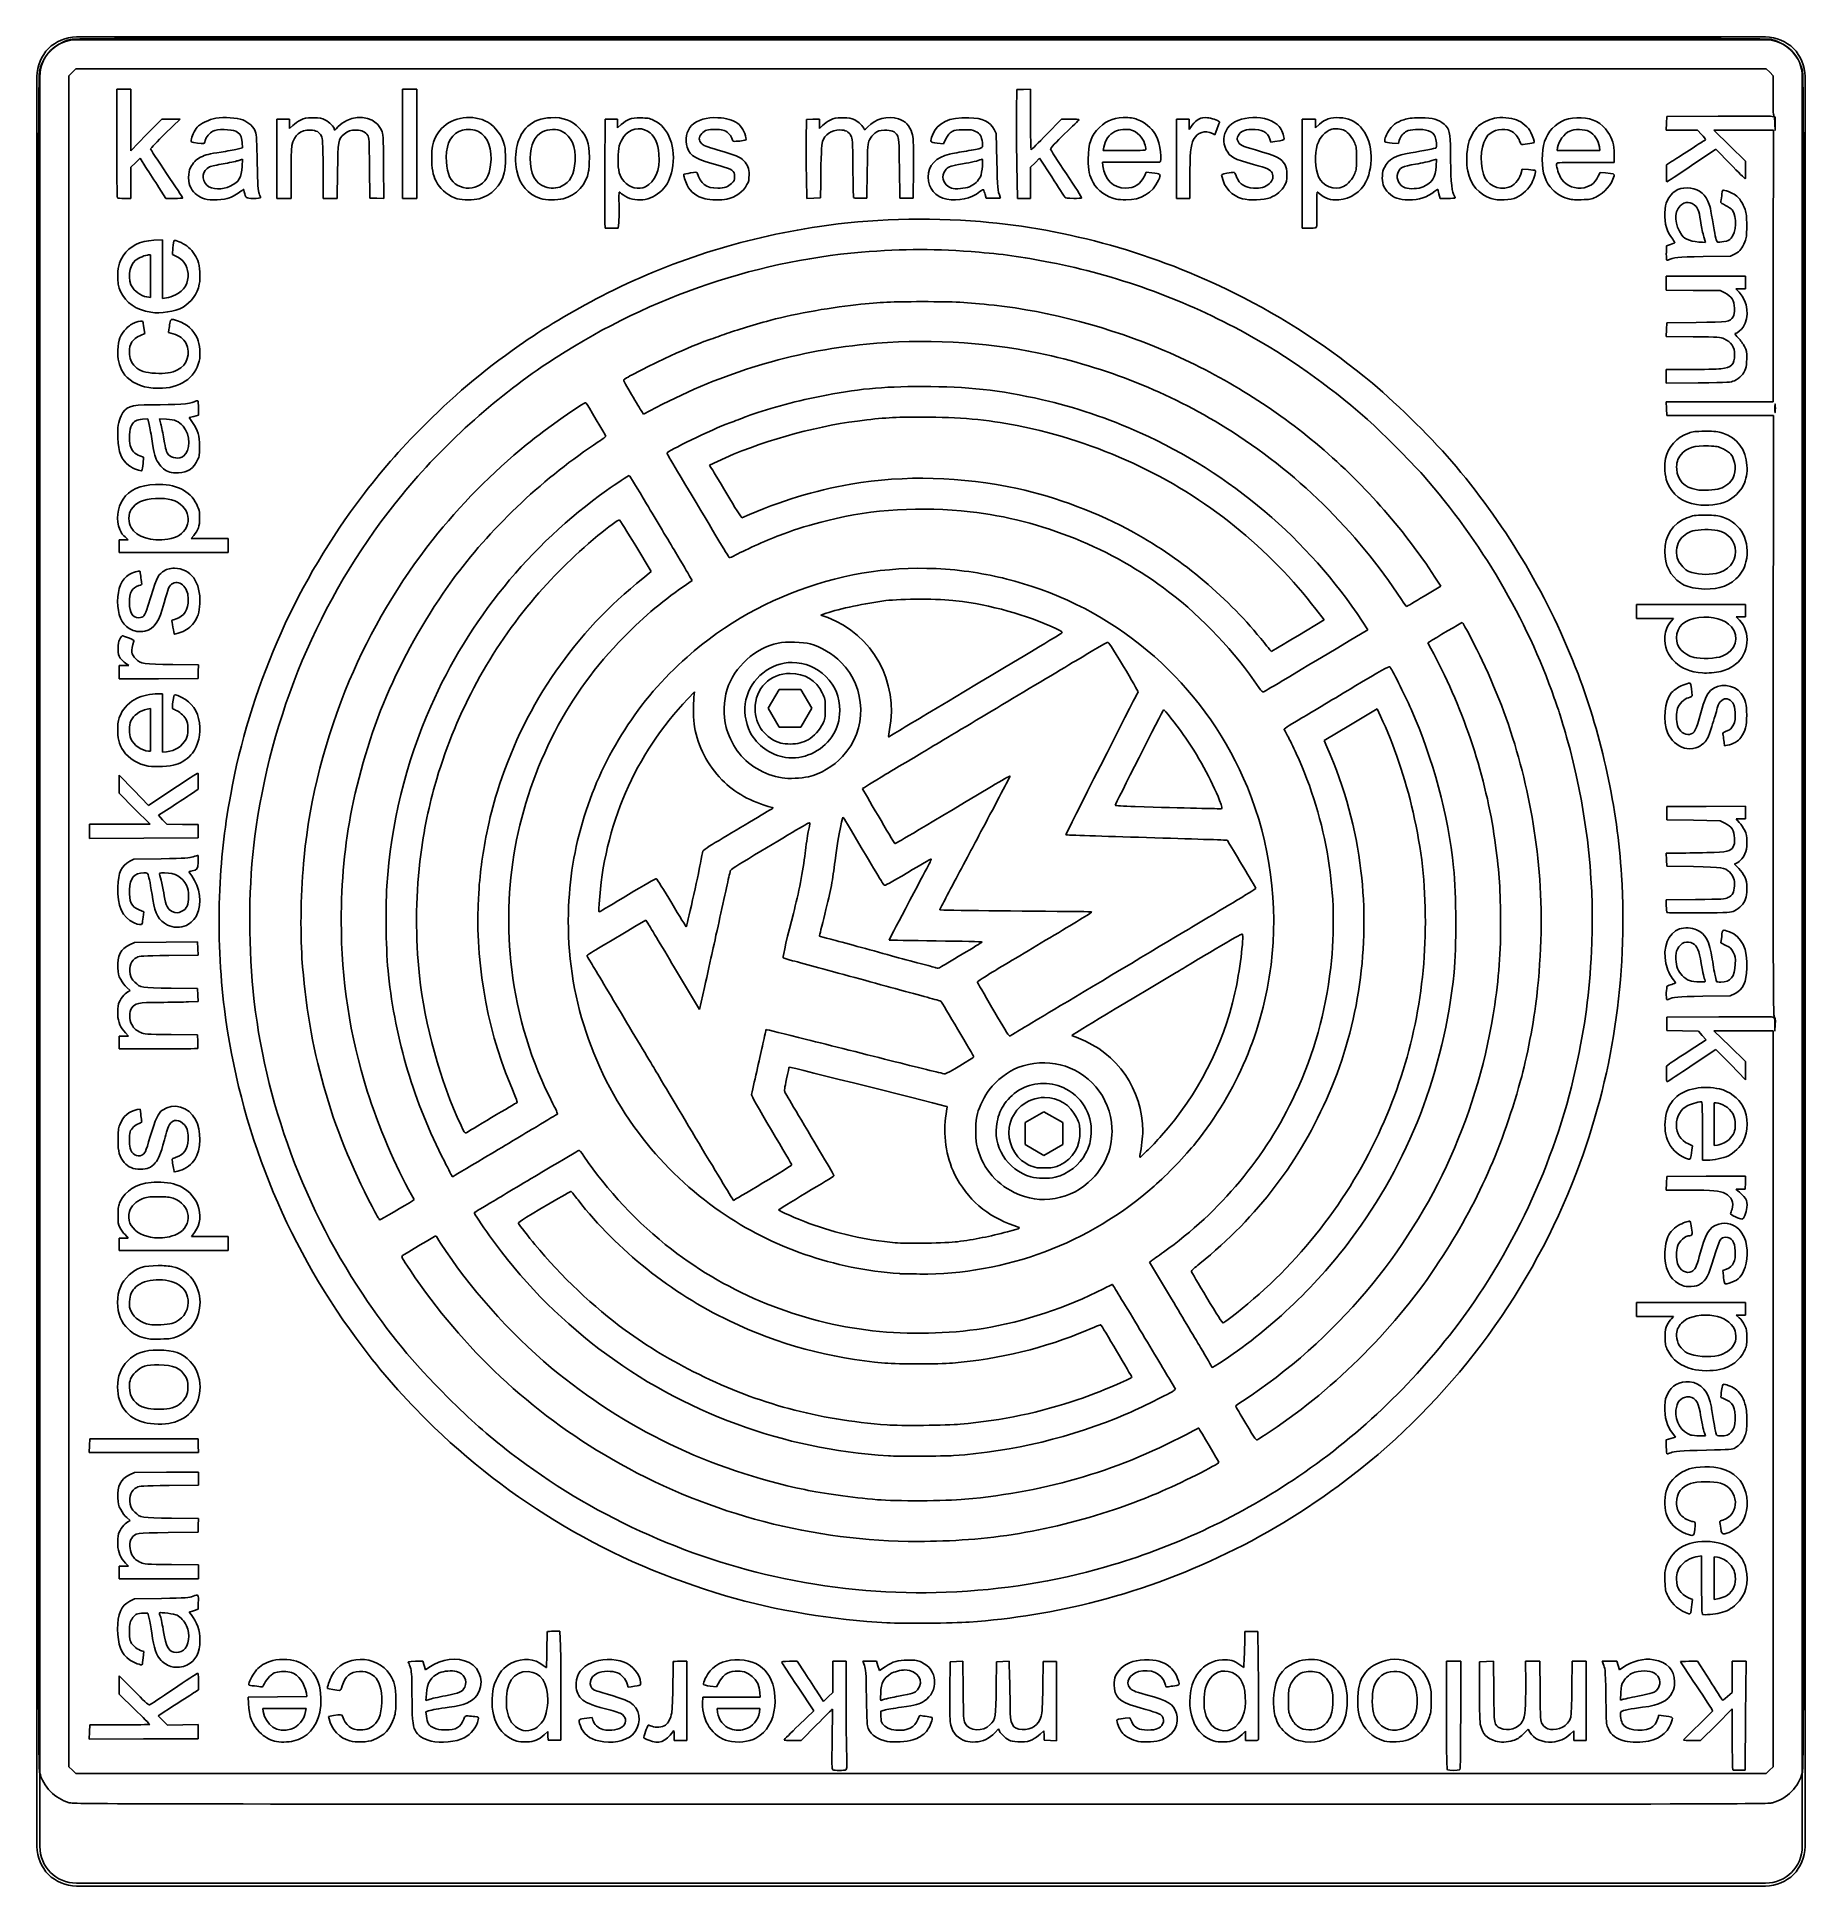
# Model space of a CAD drawing. Extents: x 32 to 98, y 157.5 to 226.5.
import ezdxf

# ---------------------------------------------------------------- set-up
doc = ezdxf.new("R2010")
doc.units = 0
doc.layers.add('Layer_1', color=7, linetype='CONTINUOUS')

msp = doc.modelspace()

# ---------------------------------------------------------------- linework, layer by layer
at = {"layer": 'Layer_1', "color": 7}
for p, q in [((96.539062, 226.509766), (33.484375, 226.509766)), ((33.484375, 226.404297), (96.539062, 226.404297)), ((33.484375, 226.404297), (33.484375, 226.404297)), ((32.011719, 225.037109), (32.011719, 158.98242)), ((32.119141, 158.98242), (32.119141, 225.037109)), ((97.90625, 225.037109), (97.90625, 158.98242)), ((98.011719, 158.98242), (98.011719, 225.037109)), ((96.539062, 157.61719), (33.484375, 157.61719)), ((33.484375, 157.50977), (96.539062, 157.50977))]:
    msp.add_line(p, q, dxfattribs=at)
at = {"layer": 'Layer_1', "color": 3}
for p, q in [((33.333574, 225.192443), (33.205574, 225.064443)), ((33.205574, 225.064443), (33.205574, 193.512251)), ((33.461564, 225.320463), (33.333574, 225.192443)), ((65.012448, 225.320463), (33.461564, 225.320463)), ((96.563778, 225.320473), (65.012448, 225.320463)), ((96.691788, 225.192453), (96.563778, 225.320473)), ((96.819672, 225.064453), (96.691788, 225.192453)), ((96.819672, 224.316525), (96.819672, 225.064453)), ((34.992254, 222.542523), (34.992254, 224.559533)), ((34.992254, 224.559533), (35.255965, 224.559533)), ((35.255965, 224.559533), (35.519685, 224.559533)), ((35.519685, 224.559533), (35.519685, 223.411373)), ((45.658134, 224.559533), (45.921844, 224.559543)), ((45.658134, 222.522983), (45.658134, 224.559533)), ((45.921844, 224.559543), (46.185564, 224.559543)), ((46.185564, 224.559543), (46.185564, 222.522983)), ((68.577555, 223.782973), (68.586555, 224.544843)), ((68.586555, 224.544843), (68.842966, 224.553843)), ((68.842966, 224.553843), (69.099355, 224.561843)), ((69.099355, 224.561843), (69.099355, 223.432553)), ((35.519685, 223.411373), (35.519685, 222.263213)), ((36.093825, 222.854623), (36.667944, 223.446023)), ((36.667944, 223.446023), (37.009504, 223.445023)), ((37.351044, 223.444044), (36.801634, 222.905064)), ((37.009504, 223.445023), (37.351044, 223.444044)), ((40.969814, 221.966233), (40.969814, 223.446023)), ((40.969814, 223.446023), (41.204234, 223.446023)), ((41.204234, 223.446023), (41.438654, 223.446023)), ((41.438654, 223.446023), (41.438654, 223.267953)), ((41.438654, 223.267953), (41.438654, 223.089893)), ((41.438654, 223.089893), (41.560784, 223.209603)), ((53.212104, 221.622102), (53.220104, 223.446202)), ((53.220104, 223.446202), (53.453674, 223.446202)), ((53.453674, 223.446202), (53.687244, 223.446202)), ((53.687244, 223.446202), (53.687244, 223.281292)), ((53.687244, 223.281292), (53.687244, 223.116402)), ((53.687244, 223.116402), (53.821274, 223.239952)), ((60.724673, 222.698773), (60.733673, 223.431343)), ((60.733673, 223.431343), (60.975423, 223.440343)), ((60.975423, 223.440343), (61.217162, 223.448343)), ((61.217162, 223.448343), (61.217162, 223.271373)), ((61.217162, 223.271373), (61.217162, 223.094383)), ((61.217162, 223.094383), (61.337013, 223.210723)), ((67.744204, 223.056152), (67.823504, 222.904102)), ((67.823504, 222.904102), (67.842314, 221.878492)), ((69.701187, 222.874643), (70.252266, 223.446043)), ((70.252266, 223.446043), (70.584186, 223.446053)), ((74.549833, 221.966203), (74.549833, 223.445993)), ((74.549833, 223.445993), (74.784254, 223.445993)), ((74.784254, 223.445993), (75.018675, 223.445993)), ((75.018675, 223.445993), (75.018694, 223.250753)), ((75.018694, 223.250753), (75.018694, 223.055513)), ((75.018694, 223.055513), (75.135494, 223.218643)), ((75.980793, 222.860863), (75.893493, 222.905563)), ((76.071793, 223.099033), (75.980793, 222.860863)), ((79.238165, 221.409642), (79.238165, 223.446202)), ((79.238165, 223.446202), (79.487226, 223.446192)), ((79.487226, 223.446192), (79.736294, 223.446202)), ((79.736294, 223.446202), (79.736294, 223.282312)), ((79.736294, 223.282312), (79.736294, 223.118432)), ((79.736294, 223.118432), (79.884225, 223.251442)), ((92.832513, 223.035785), (92.840513, 223.292175)), ((93.416752, 223.035785), (92.832513, 223.035785)), ((92.840513, 223.292175), (92.848513, 223.548585)), ((92.848513, 223.548585), (94.767793, 223.556585)), ((94.000992, 223.035785), (93.416752, 223.035785)), ((94.150427, 222.872225), (94.000992, 223.035785)), ((95.720933, 223.031339), (94.607463, 223.030995)), ((94.607463, 223.030995), (95.200823, 222.451145)), ((96.834413, 223.031683), (95.720933, 223.031339)), ((96.781172, 223.547585), (96.875272, 223.530785)), ((96.827413, 217.964233), (96.834413, 223.031683)), ((96.875272, 223.530785), (96.885482, 223.275485)), ((96.885482, 223.275485), (96.895672, 223.020195)), ((96.895672, 223.020195), (96.901672, 223.277535)), ((35.519685, 222.263213), (36.093825, 222.854623)), ((39.480584, 222.321212), (39.687984, 222.368312)), ((39.687984, 222.368312), (39.673384, 222.572922)), ((45.658134, 220.486443), (45.658134, 222.522983)), ((46.185564, 222.522983), (46.185564, 220.486443)), ((65.848144, 222.520712), (65.613284, 222.548112)), ((65.942844, 222.711962), (65.848144, 222.520712)), ((71.836464, 222.394072), (71.817254, 222.274162)), ((71.817254, 222.274162), (72.612145, 222.274162)), ((73.407046, 222.327362), (73.407074, 222.327352)), ((78.072823, 222.589792), (78.037623, 222.696392)), ((78.223302, 222.608792), (78.072823, 222.589792)), ((82.831027, 222.531302), (82.594897, 222.551502)), ((82.866727, 222.650472), (82.831027, 222.531302)), ((88.774564, 222.383762), (88.754774, 222.273882)), ((88.754774, 222.273882), (89.553172, 222.273882)), ((89.553172, 222.273882), (90.351574, 222.273892)), ((90.351574, 222.273892), (90.333465, 222.405872)), ((94.687398, 222.317645), (93.776919, 221.709725)), ((95.223844, 221.768345), (94.687398, 222.317645)), ((95.200823, 222.451145), (95.794193, 221.871295)), ((35.689514, 221.814214), (35.519684, 221.646174)), ((35.519684, 221.646174), (35.519684, 221.066514)), ((35.859344, 221.982284), (35.689514, 221.814214)), ((36.080564, 221.637504), (35.859344, 221.982284)), ((39.688294, 221.948032), (39.514284, 221.893932)), ((39.674194, 221.677922), (39.688294, 221.948032)), ((40.969315, 220.485405), (40.969814, 221.966233)), ((42.701414, 220.485403), (42.692414, 221.591583)), ((44.441524, 220.500053), (44.426924, 221.628223)), ((44.948784, 221.679313), (44.956784, 220.484053)), ((63.004532, 221.511983), (62.989932, 220.501033)), ((64.220431, 220.501003), (64.205821, 221.614503)), ((64.726562, 221.614503), (64.718562, 220.501003)), ((68.608156, 220.486593), (68.588355, 221.753743)), ((69.269305, 221.814053), (69.099376, 221.645873)), ((69.099376, 221.645873), (69.099376, 221.066233)), ((69.439236, 221.982213), (69.269305, 221.814053)), ((69.889927, 221.285683), (69.439236, 221.982213)), ((72.838784, 221.834282), (71.787014, 221.836282)), ((71.787014, 221.836282), (71.803604, 221.695582)), ((74.549791, 220.486043), (74.549833, 221.966203)), ((84.255563, 221.947752), (84.083663, 221.894452)), ((84.242973, 221.678702), (84.255563, 221.947752)), ((87.400794, 221.393952), (87.456094, 221.578492)), ((87.456094, 221.578492), (87.685313, 221.560792)), ((90.885589, 221.830262), (89.822049, 221.83095)), ((90.884796, 222.132582), (90.885589, 221.830262)), ((92.834818, 221.739765), (93.032597, 221.861105)), ((92.834818, 221.420785), (92.834818, 221.739765)), ((95.794193, 221.871295), (95.794193, 221.545155)), ((35.519684, 221.066514), (35.519684, 220.486864)), ((36.821284, 220.486869), (36.561534, 220.889784)), ((39.228994, 220.940832), (39.229014, 220.940822)), ((41.496768, 221.392365), (41.496768, 220.485405)), ((43.232534, 221.489033), (43.220934, 220.485403)), ((48.456474, 220.937552), (48.456474, 220.937512)), ((51.592894, 220.936882), (51.592894, 220.936872)), ((54.727084, 220.923662), (54.727084, 220.923662)), ((60.755111, 220.485433), (60.735363, 221.225213)), ((61.268211, 221.072833), (61.261211, 220.501433)), ((66.819732, 220.918932), (66.819203, 220.918892)), ((69.099376, 221.066233), (69.099376, 220.486583)), ((73.349734, 221.317262), (73.412834, 221.459952)), ((73.412834, 221.459952), (73.622363, 221.440352)), ((75.048205, 221.225933), (75.047941, 220.486043)), ((79.238033, 219.373172), (79.238165, 221.409642)), ((80.779554, 220.927652), (80.779525, 220.927612)), ((83.756992, 220.919572), (83.757056, 220.919492)), ((84.298509, 220.836152), (84.193128, 220.753852)), ((84.347009, 220.661442), (84.298509, 220.836152)), ((90.294071, 221.3166), (90.358171, 221.45845)), ((90.358171, 221.45845), (90.56326, 221.43925)), ((35.011764, 220.506364), (35.011754, 220.505973)), ((35.519684, 220.486864), (35.275494, 220.486864)), ((37.137455, 220.486869), (36.821284, 220.486869)), ((38.270685, 220.466382), (38.270574, 220.466682)), ((41.233035, 220.485405), (40.969315, 220.485405)), ((41.496768, 220.485405), (41.233035, 220.485405)), ((42.961174, 220.485403), (42.701414, 220.485403)), ((43.220934, 220.485403), (42.961174, 220.485403)), ((44.699164, 220.492053), (44.441524, 220.500053)), ((44.956784, 220.484053), (44.699164, 220.492053)), ((45.921844, 220.486443), (45.658134, 220.486443)), ((46.185564, 220.486443), (45.921844, 220.486443)), ((47.702664, 220.471482), (47.702704, 220.471352)), ((50.810494, 220.484222), (50.810474, 220.484232)), ((56.954006, 220.468683), (56.954034, 220.469302)), ((61.008161, 220.493433), (60.755111, 220.485433)), ((61.261211, 220.501433), (61.008161, 220.493433)), ((62.989932, 220.501033), (62.747743, 220.493033)), ((64.469491, 220.501003), (64.220431, 220.501003)), ((64.718562, 220.501003), (64.469491, 220.501003)), ((65.972213, 220.458272), (65.972214, 220.458902)), ((67.448863, 220.500732), (67.407563, 220.632562)), ((67.721124, 220.492732), (67.448863, 220.500732)), ((68.853766, 220.486593), (68.608156, 220.486593)), ((69.099376, 220.486583), (68.853766, 220.486593)), ((72.296703, 220.458992), (72.296785, 220.459682)), ((74.798862, 220.486043), (74.549791, 220.486043)), ((75.047941, 220.486043), (74.798862, 220.486043)), ((77.011855, 220.473502), (77.011924, 220.473522)), ((82.77875, 220.490612), (82.778634, 220.490622)), ((84.395509, 220.486722), (84.347009, 220.661442)), ((84.673758, 220.486722), (84.395509, 220.486722)), ((86.292983, 220.483312), (86.292965, 220.483362)), ((89.14214, 220.48114), (89.142215, 220.481362)), ((53.223204, 219.373182), (53.213004, 219.585612)), ((53.213004, 219.585612), (53.213104, 219.585552)), ((53.730814, 219.585612), (53.711514, 219.373182)), ((36.376694, 218.926142), (36.691684, 218.941742)), ((36.691684, 218.941742), (36.691684, 217.849312)), ((53.467364, 219.373182), (53.223204, 219.373182)), ((53.711514, 219.373182), (53.467364, 219.373182)), ((79.501185, 219.373172), (79.238033, 219.373172)), ((92.834264, 218.720422), (92.995435, 218.771122)), ((94.186352, 218.849352), (94.293161, 218.845352)), ((94.293161, 218.845352), (94.240654, 219.014552)), ((36.252214, 218.376812), (36.180014, 218.376812)), ((36.252214, 217.585642), (36.252214, 218.376812)), ((37.066654, 218.388332), (37.086954, 218.638932)), ((37.193894, 218.331232), (37.066654, 218.388332)), ((92.833983, 218.443042), (92.834264, 218.442922)), ((92.834264, 218.442922), (92.834264, 218.720422)), ((95.226385, 218.332982), (94.213332, 218.314882)), ((95.399264, 218.421382), (95.226385, 218.332982)), ((36.252144, 216.794102), (36.252214, 217.585642)), ((36.691684, 217.849312), (36.691684, 216.756882)), ((92.833336, 217.323849), (92.833336, 217.585519)), ((92.833336, 217.585519), (94.313084, 217.585519)), ((94.313084, 217.585519), (95.792835, 217.585519)), ((95.792835, 217.585519), (95.792835, 217.351089)), ((95.792835, 217.351089), (95.792835, 217.116659)), ((96.820413, 212.896773), (96.827413, 217.964233)), ((36.186244, 216.797102), (36.252144, 216.794102)), ((36.691684, 216.756882), (36.845264, 216.775082)), ((92.833336, 217.062169), (92.833336, 217.323849)), ((93.836924, 217.053169), (92.833336, 217.062169)), ((94.840526, 217.044169), (93.836924, 217.053169)), ((95.016344, 216.956269), (94.840526, 217.044169)), ((95.613265, 217.116629), (95.433695, 217.116589)), ((95.433695, 217.116589), (95.557245, 216.982509)), ((95.792835, 217.116659), (95.613265, 217.116629)), ((36.266884, 216.235773), (36.266814, 216.235852)), ((36.038904, 215.442282), (35.874734, 215.369682)), ((36.002204, 215.656892), (36.038904, 215.442282)), ((36.921574, 215.480112), (36.937674, 215.587852)), ((37.092264, 215.432012), (36.921574, 215.480112)), ((92.832015, 215.33472), (92.840015, 215.58876)), ((93.836704, 215.32452), (92.832015, 215.33472)), ((92.840015, 215.58876), (92.848015, 215.84281)), ((92.848015, 215.84281), (93.946824, 215.85741)), ((92.834214, 214.098602), (93.720605, 214.09929)), ((92.834214, 213.848002), (92.834214, 214.098602)), ((36.186304, 213.425552), (36.186444, 213.425622)), ((92.833213, 213.597029), (92.834214, 213.848002)), ((94.027275, 213.606029), (92.833213, 213.597029)), ((38.039704, 212.657972), (38.039704, 212.399262)), ((54.652934, 212.430862), (54.584834, 212.539482)), ((55.129514, 212.680772), (54.652934, 212.430862)), ((92.841393, 212.640363), (92.833393, 212.896773)), ((92.833393, 212.896773), (94.826901, 212.896773)), ((92.849393, 212.383983), (92.841393, 212.640363)), ((94.826901, 212.896773), (96.820413, 212.896773)), ((96.89927, 212.787983), (96.899354, 212.787973)), ((36.152194, 212.258442), (35.954074, 212.247242)), ((36.201794, 212.043042), (36.152194, 212.258442)), ((36.848434, 212.246122), (36.580274, 212.260222)), ((36.580274, 212.260222), (36.634274, 212.065481)), ((37.868794, 212.351762), (37.697894, 212.304262)), ((37.697894, 212.304262), (37.822024, 212.119142)), ((38.039704, 212.399262), (37.868794, 212.351762)), ((94.841922, 212.383973), (92.849393, 212.383983)), ((96.834452, 212.383973), (94.841922, 212.383973)), ((96.827452, 201.179093), (96.834452, 212.383973)), ((35.847864, 210.882792), (35.994454, 210.831292)), ((35.994454, 210.831292), (35.974554, 210.596872)), ((37.478924, 210.867831), (37.478864, 210.867792)), ((57.417914, 210.673112), (57.120004, 210.534382)), ((57.120004, 210.534382), (57.172504, 210.448382)), ((36.966314, 210.270742), (36.966154, 210.270682)), ((94.837145, 209.661222), (94.837126, 209.661192)), ((93.963395, 209.061832), (93.963395, 209.061812)), ((35.080094, 207.739882), (35.248574, 207.74057)), ((35.080094, 207.505462), (35.080094, 207.739882)), ((35.248574, 207.74057), (35.417054, 207.741258)), ((35.417054, 207.741258), (35.299864, 207.851968)), ((36.896584, 207.771202), (36.896634, 207.771202)), ((37.864954, 207.906788), (37.769854, 207.798398)), ((37.769854, 207.798398), (38.461484, 207.798398)), ((38.461484, 207.798398), (39.153114, 207.798398)), ((39.153114, 207.798398), (39.153114, 207.534668)), ((35.080144, 207.270948), (35.080094, 207.505462)), ((37.116624, 207.270948), (35.080144, 207.270948)), ((39.153114, 207.270948), (37.116624, 207.270948)), ((39.153114, 207.534668), (39.153114, 207.270948)), ((54.940884, 206.558052), (54.362984, 207.520852)), ((54.628844, 206.308192), (54.940884, 206.558052)), ((56.376224, 206.388552), (56.470324, 206.223972)), ((84.198275, 206.355212), (84.417474, 206.019042)), ((94.690833, 206.494093), (94.690896, 206.494182)), ((56.470324, 206.223972), (56.345874, 206.139572)), ((84.417474, 206.019042), (83.788395, 205.641412)), ((94.035565, 205.926242), (94.035594, 205.926242)), ((61.470963, 205.006942), (61.270314, 204.938842)), ((61.270314, 204.938842), (61.529563, 204.842242)), ((80.058995, 204.754102), (79.753066, 205.155462)), ((82.944864, 205.520022), (82.944814, 205.520032)), ((91.720776, 205.073322), (91.720784, 205.337042)), ((91.720784, 204.809592), (91.720776, 205.073322)), ((91.720784, 205.337042), (93.757266, 205.337042)), ((93.757266, 205.337042), (95.793756, 205.337062)), ((95.793756, 205.337062), (95.793756, 205.102622)), ((95.793756, 205.102622), (95.793756, 204.868202)), ((79.078825, 204.166492), (80.058995, 204.754102)), ((81.694025, 204.391152), (81.000814, 203.976092)), ((81.483435, 204.710282), (81.694025, 204.391152)), ((92.412415, 204.809592), (91.720784, 204.809592)), ((93.104044, 204.809592), (92.412415, 204.809592)), ((93.013244, 204.706222), (93.104044, 204.809592)), ((95.617945, 204.868192), (95.442135, 204.868192)), ((95.442135, 204.868192), (95.562335, 204.748022)), ((95.793756, 204.868202), (95.617945, 204.868192)), ((37.131224, 204.228892), (37.131174, 204.228892)), ((79.078804, 204.166442), (79.078825, 204.166492)), ((83.928423, 203.900399), (83.993323, 203.941999)), ((84.045936, 203.687969), (83.928423, 203.900399)), ((35.080084, 202.802072), (35.080094, 203.051422)), ((35.080094, 203.051422), (35.260294, 203.051412)), ((35.260294, 203.051412), (35.440504, 203.051412)), ((35.440504, 203.051412), (35.321914, 203.137312)), ((37.080954, 203.087772), (38.041704, 203.075772)), ((38.041704, 203.075772), (38.033704, 202.821812)), ((94.921644, 203.400462), (94.921644, 203.400502)), ((35.080854, 202.552852), (35.080084, 202.802072)), ((36.553274, 202.559852), (35.080854, 202.552852)), ((38.025704, 202.567852), (36.553274, 202.559852)), ((38.033704, 202.821812), (38.025704, 202.567852)), ((77.623273, 202.236162), (77.623284, 202.236122)), ((94.182155, 202.779362), (94.182115, 202.779272)), ((36.514644, 201.996512), (36.691684, 201.996512)), ((36.691684, 201.996512), (36.691684, 200.908202)), ((56.558624, 202.069691), (56.305094, 201.805971)), ((56.536524, 201.879221), (56.558624, 202.069691)), ((59.310064, 201.460522), (59.717334, 202.165942)), ((59.717334, 202.165942), (60.531883, 202.165942)), ((60.531883, 202.165942), (60.939153, 201.460522)), ((36.252154, 201.444902), (36.130614, 201.424402)), ((36.252154, 200.651162), (36.252154, 201.444902)), ((36.691684, 200.908202), (36.691684, 199.819903)), ((59.717334, 200.755102), (59.310064, 201.460522)), ((60.939153, 201.460522), (60.531883, 200.755102)), ((65.407932, 201.352292), (65.407603, 201.352542)), ((81.050564, 200.847178), (80.064684, 200.257798)), ((82.036444, 201.436558), (81.050564, 200.847178)), ((82.163684, 201.166728), (82.036444, 201.436558)), ((36.252332, 199.857662), (36.252154, 200.651162)), ((60.531883, 200.755102), (59.717334, 200.755102)), ((60.500754, 200.166012), (60.500694, 200.166642)), ((80.064684, 200.257798), (80.167043, 200.020589)), ((95.006644, 200.056952), (94.988254, 200.198963)), ((36.171732, 199.859762), (36.252332, 199.857662)), ((36.691684, 199.819903), (36.852944, 199.836603)), ((59.955983, 199.623801), (59.955983, 199.623801)), ((93.507863, 199.972574), (93.508166, 199.972713)), ((95.114285, 200.077052), (95.006644, 200.056952)), ((35.080782, 198.626962), (35.08147, 198.963671)), ((35.08147, 198.963671), (35.63021, 198.397891)), ((36.164184, 199.303472), (36.164254, 199.303383)), ((38.03335, 198.736571), (38.02535, 198.436222)), ((60.807224, 198.905372), (60.807195, 198.905401)), ((35.080094, 198.290243), (35.080782, 198.626962)), ((35.658524, 197.711253), (35.080094, 198.290243)), ((35.63021, 198.397891), (36.17897, 197.832122)), ((36.17897, 197.832122), (37.07978, 198.434523)), ((38.02535, 198.436222), (37.77628, 198.269902)), ((36.236954, 197.132241), (35.658524, 197.711253)), ((37.04009, 197.785161), (36.55296, 197.466733)), ((36.55296, 197.466733), (36.70312, 197.299733)), ((76.157135, 198.021249), (76.157055, 198.021251)), ((92.849892, 197.791511), (94.322314, 197.798511)), ((92.849892, 197.542433), (92.849892, 197.791511)), ((92.849892, 197.293362), (92.849892, 197.542433)), ((94.322314, 197.798511), (95.794734, 197.805511)), ((95.794734, 197.805511), (95.794734, 197.57081)), ((95.794734, 197.57081), (95.794734, 197.336122)), ((33.966614, 196.86832), (33.966614, 197.132241)), ((33.966614, 197.132241), (35.101784, 197.132241)), ((33.96703, 196.60559), (33.966614, 196.86832)), ((35.101784, 197.132241), (36.236954, 197.132241)), ((36.70312, 197.299733), (36.85327, 197.132741)), ((36.85327, 197.132741), (37.43931, 197.125741)), ((37.43931, 197.125741), (38.02535, 197.117741)), ((38.02535, 197.117741), (38.02535, 196.86866)), ((38.02535, 196.86866), (38.02535, 196.61959)), ((93.846154, 197.278752), (92.849892, 197.293362)), ((94.842424, 197.264152), (93.846154, 197.278752)), ((95.018243, 197.176252), (94.842424, 197.264152)), ((95.615174, 197.33609), (95.435604, 197.336061)), ((95.435604, 197.336061), (95.559162, 197.20197)), ((95.794734, 197.336122), (95.615174, 197.33609)), ((35.99618, 196.61259), (33.96703, 196.60559)), ((38.02535, 196.61959), (35.99618, 196.61259)), ((92.832853, 196.04802), (93.222293, 196.05102)), ((92.840853, 195.80626), (92.832853, 196.04802)), ((35.472274, 195.74846), (35.622274, 195.82696)), ((35.622274, 195.82696), (36.647844, 195.84436)), ((92.848853, 195.56452), (92.840853, 195.80626)), ((93.845112, 195.54882), (92.848853, 195.56452)), ((35.830794, 193.93414), (35.994694, 193.86624)), ((56.484264, 194.30484), (56.484414, 194.30495)), ((92.834243, 194.31376), (93.925744, 194.32386)), ((92.834243, 194.08693), (92.834243, 194.31376)), ((33.205574, 193.512251), (33.205574, 161.960061)), ((35.994694, 193.86624), (35.974894, 193.66482)), ((36.879704, 193.36923), (36.879184, 193.36929)), ((37.423614, 193.88713), (37.423654, 193.88696)), ((54.741933, 193.5551), (54.335593, 193.3145)), ((54.809933, 193.44636), (54.741933, 193.5551)), ((92.856183, 193.83766), (92.855253, 193.83906)), ((35.464294, 192.63577), (35.651444, 192.72217)), ((35.651444, 192.72217), (36.828674, 192.73017)), ((36.828674, 192.73017), (38.005894, 192.73817)), ((38.005894, 192.73817), (38.014894, 192.49088)), ((94.868277, 192.70665), (94.900077, 192.94882)), ((95.060017, 192.61185), (94.868277, 192.70665)), ((38.023894, 192.24359), (36.939725, 192.23269)), ((38.014894, 192.49088), (38.023894, 192.24359)), ((66.550365, 192.28191), (66.550365, 192.28179)), ((56.744323, 190.2129), (55.811143, 191.77526)), ((94.284665, 191.29368), (94.284744, 191.29366)), ((35.494414, 190.92368), (35.365674, 191.03698)), ((35.407414, 190.87868), (35.494414, 190.92368)), ((37.018215, 191.01438), (38.005055, 191.00278)), ((38.023055, 190.51436), (37.671445, 190.50136)), ((38.005055, 191.00278), (38.014055, 190.75857)), ((38.014055, 190.75857), (38.023055, 190.51436)), ((56.930533, 191.04269), (56.744323, 190.2129)), ((92.852857, 190.58889), (92.852713, 190.58898)), ((95.222527, 190.72956), (94.196957, 190.71176)), ((95.398327, 190.81746), (95.222527, 190.72956)), ((92.849572, 189.93838), (94.798151, 189.94638)), ((92.849572, 189.6893), (92.849572, 189.93838)), ((35.080084, 188.98607), (35.080084, 189.22049)), ((35.080084, 189.22049), (35.254704, 189.22048)), ((35.254704, 189.22048), (35.429354, 189.22049)), ((35.429354, 189.22049), (35.312944, 189.34285)), ((37.017645, 189.28334), (38.004495, 189.27434)), ((38.004495, 189.27434), (38.013495, 189.02476)), ((68.689424, 189.44629), (68.689413, 189.4463)), ((92.849572, 189.44023), (92.849572, 189.6893)), ((93.441683, 189.42563), (92.849572, 189.44023)), ((94.033791, 189.41103), (93.441683, 189.42563)), ((93.690322, 188.67819), (94.321412, 189.08818)), ((94.177603, 189.2496), (94.033791, 189.41103)), ((94.321412, 189.08818), (94.177603, 189.2496)), ((95.713045, 189.42558), (94.606904, 189.42558)), ((94.606904, 189.42558), (95.200264, 188.85148)), ((96.819193, 189.42558), (95.713045, 189.42558)), ((96.819193, 175.69336), (96.819193, 189.42558)), ((96.884562, 189.66656), (96.890562, 189.41072)), ((96.890562, 189.41072), (96.900752, 189.65924)), ((35.07786, 188.75099), (35.080084, 188.98607)), ((36.538075, 188.75099), (35.07786, 188.75099)), ((94.686372, 188.72654), (93.800372, 188.13591)), ((95.238901, 188.16042), (94.686372, 188.72654)), ((95.200264, 188.85148), (95.793623, 188.27738)), ((92.834922, 188.10675), (92.947074, 188.18745)), ((92.834922, 187.81076), (92.834922, 188.10675)), ((95.791423, 187.59431), (95.238901, 188.16042)), ((95.792523, 187.93585), (95.791423, 187.59431)), ((95.793623, 188.27738), (95.792523, 187.93585)), ((35.757334, 186.48116), (35.863524, 186.50036)), ((35.863524, 186.50036), (35.883024, 186.32931)), ((68.894645, 185.9967), (69.600064, 186.40398)), ((69.600064, 186.40398), (70.305485, 185.9967)), ((94.689658, 186.72975), (94.621658, 186.72975)), ((94.621658, 186.72975), (94.621658, 185.93483)), ((48.983864, 186.18539), (48.983864, 186.18539)), ((68.894645, 185.18215), (68.894645, 185.9967)), ((70.305485, 185.9967), (70.305485, 185.18215)), ((94.18175, 184.59067), (94.182115, 185.67311)), ((94.621658, 185.93483), (94.621658, 185.13991)), ((69.600064, 184.77487), (68.894645, 185.18215)), ((70.305485, 185.18215), (69.600064, 184.77487)), ((73.990263, 185.51381), (73.990274, 185.51376)), ((93.659274, 185.20388), (93.806443, 185.13498)), ((93.806443, 185.13498), (93.787633, 184.97271)), ((94.621658, 185.13991), (94.740469, 185.15891)), ((94.990138, 185.23941), (94.990105, 185.23941)), ((37.117405, 184.24631), (37.117194, 184.24634)), ((47.218334, 184.55405), (47.218334, 184.55403)), ((70.190693, 184.40892), (70.190714, 184.4089)), ((94.358801, 184.59067), (94.18175, 184.59067)), ((59.108063, 183.74499), (59.108525, 183.74499)), ((69.114294, 183.97165), (69.114294, 183.97162)), ((92.831915, 183.47718), (92.839915, 183.73358)), ((92.839915, 183.73358), (92.847915, 183.98998)), ((92.847915, 183.98998), (94.321536, 183.99698)), ((94.321536, 183.99698), (95.795146, 184.00398)), ((95.787146, 183.76196), (95.779146, 183.51993)), ((95.795146, 184.00398), (95.787146, 183.76196)), ((44.520184, 182.8692), (44.520154, 182.86912)), ((45.990604, 183.30839), (46.094754, 183.12499)), ((46.094754, 183.12499), (46.030254, 183.08379)), ((70.018285, 183.16959), (70.018304, 183.1696)), ((93.675494, 183.47692), (92.831915, 183.47718)), ((95.779146, 183.51993), (95.597375, 183.51993)), ((95.412876, 182.4782), (95.412795, 182.47934)), ((35.080094, 181.68966), (35.250874, 181.68967)), ((35.080094, 181.45524), (35.080094, 181.68966)), ((35.250874, 181.68967), (35.421664, 181.68967)), ((35.421664, 181.68967), (35.299604, 181.81705)), ((36.867504, 181.71996), (36.867504, 181.72)), ((37.890844, 181.899), (37.776754, 181.74828)), ((37.776754, 181.74828), (38.464894, 181.74828)), ((38.464894, 181.74828), (39.153044, 181.74828)), ((39.153044, 181.74828), (39.153044, 181.48455)), ((39.153044, 181.48455), (39.153044, 181.22083)), ((66.374664, 181.55387), (66.374555, 181.55386)), ((35.080074, 181.22083), (35.080094, 181.45524)), ((37.116554, 181.22083), (35.080074, 181.22083)), ((39.153044, 181.22083), (37.116554, 181.22083)), ((73.543594, 180.79236), (73.614494, 180.84336)), ((74.286083, 179.54839), (73.543594, 180.79236)), ((64.206205, 180.36158), (64.206205, 180.36162)), ((94.943484, 180.47973), (95.074892, 180.52993)), ((94.962694, 180.28606), (94.943484, 180.47973)), ((93.441154, 179.91318), (93.440845, 179.91338)), ((76.571623, 178.72483), (76.571623, 178.72482)), ((91.720717, 179.02307), (91.720717, 179.28679)), ((91.720717, 179.28679), (93.757207, 179.28679)), ((91.720717, 178.75934), (91.720717, 179.02307)), ((92.413317, 178.75934), (91.720717, 178.75934)), ((93.105895, 178.75934), (92.413317, 178.75934)), ((93.025595, 178.67904), (93.105895, 178.75934)), ((93.757207, 179.28679), (95.793686, 179.28679)), ((95.617797, 178.81794), (95.441896, 178.81795)), ((95.441896, 178.81795), (95.558316, 178.71277)), ((95.793686, 178.81795), (95.617797, 178.81794)), ((95.793686, 179.28679), (95.793686, 179.05237)), ((95.793686, 179.05237), (95.793686, 178.81795)), ((37.050294, 178.5066), (37.050384, 178.50659)), ((36.017744, 177.96329), (36.017744, 177.96327)), ((75.868414, 176.87911), (75.868384, 176.87911)), ((93.811655, 176.7955), (93.811794, 176.79557)), ((94.783964, 177.31008), (94.783965, 177.3101)), ((74.259464, 176.47308), (74.515774, 176.04818)), ((74.515774, 176.04818), (74.452174, 175.99748)), ((36.953484, 175.33058), (36.953574, 175.33062)), ((96.819193, 161.96113), (96.819193, 175.69336)), ((36.020674, 174.80484), (36.020674, 174.80493)), ((66.477115, 174.74232), (66.477115, 174.74242)), ((77.142076, 174.76453), (77.142134, 174.76462)), ((33.962934, 173.69001), (33.972794, 173.94641)), ((33.972794, 173.94641), (33.980794, 174.20281)), ((33.980794, 174.20281), (36.002634, 174.20281)), ((36.002634, 174.20281), (38.024474, 174.20281)), ((38.024474, 174.20281), (38.032474, 173.94641)), ((38.032474, 173.94641), (38.040474, 173.69001)), ((92.834157, 173.89483), (92.834224, 173.89476)), ((92.834224, 174.15812), (93.005214, 174.20852)), ((92.834224, 173.89476), (92.834224, 174.15812)), ((93.005214, 174.20852), (93.176196, 174.25892)), ((93.176196, 174.25892), (93.074096, 174.39204)), ((94.068805, 174.308), (94.292475, 174.305)), ((94.253875, 174.41695), (94.253894, 174.41731)), ((94.292475, 174.305), (94.253875, 174.41695)), ((36.001704, 173.69001), (33.962934, 173.69001)), ((38.040474, 173.69001), (36.001704, 173.69001)), ((63.795953, 173.56226), (63.795984, 173.56222)), ((35.464314, 172.8564), (35.651464, 172.9428)), ((35.651464, 172.9428), (36.845514, 172.9508)), ((36.845514, 172.9508), (38.039584, 172.9588)), ((38.039584, 172.9588), (38.039584, 172.71164)), ((38.039584, 172.71164), (38.039584, 172.4645)), ((38.039584, 172.4645), (36.948084, 172.4534)), ((35.494424, 171.1443), (35.365694, 171.25762)), ((35.407424, 171.0993), (35.494424, 171.1443)), ((37.037094, 171.23503), (38.041784, 171.22273)), ((38.041784, 171.22273), (38.033784, 170.96868)), ((38.025784, 170.71463), (36.912314, 170.70003)), ((38.033784, 170.96868), (38.025784, 170.71463)), ((93.568574, 170.65677), (93.568634, 170.65643)), ((64.528544, 170.36955), (64.528533, 170.36954)), ((94.152744, 169.8287), (94.013565, 169.8084)), ((94.152744, 168.74361), (94.152744, 169.8287)), ((94.746186, 169.77715), (94.621654, 169.79785)), ((94.621654, 169.79785), (94.621654, 169.00036)), ((35.080094, 169.20669), (35.080094, 169.44111)), ((35.080094, 169.44111), (35.254714, 169.4411)), ((35.080913, 168.97148), (35.080094, 169.20669)), ((35.254714, 169.4411), (35.429364, 169.44111)), ((35.429364, 169.44111), (35.312954, 169.56347)), ((37.036814, 169.50382), (38.040404, 169.49482)), ((38.040404, 169.49482), (38.040404, 169.23315)), ((38.040404, 169.23315), (38.040404, 168.97148)), ((36.560653, 168.97148), (35.080913, 168.97148)), ((38.040404, 168.97148), (36.560653, 168.97148)), ((65.949674, 168.47364), (65.949684, 168.47356)), ((94.621654, 169.00036), (94.621654, 168.20287)), ((35.473374, 168.13602), (35.647064, 168.22452)), ((35.647064, 168.22452), (36.660104, 168.24282)), ((36.149604, 167.6969), (35.982184, 167.6939)), ((36.200004, 167.4952), (36.149604, 167.6969)), ((37.858724, 167.78494), (37.693034, 167.72624)), ((37.693034, 167.72624), (37.764434, 167.63844)), ((38.024414, 167.84364), (37.858724, 167.78494)), ((38.033414, 168.07543), (38.024414, 167.84364)), ((93.656364, 168.26612), (93.806375, 168.19572)), ((93.806375, 168.19572), (93.787885, 168.01991)), ((94.621654, 168.20287), (94.746186, 168.22217)), ((95.024794, 168.31607), (95.024784, 168.31612)), ((51.304074, 167.01489), (51.533114, 167.01489)), ((51.533114, 167.01489), (51.554914, 166.46247)), ((63.737384, 167.33058), (63.737384, 167.33052)), ((77.099137, 166.73497), (77.099137, 167.00872)), ((77.099137, 167.00872), (77.343409, 167.00872)), ((77.343409, 167.00872), (77.587688, 167.00872)), ((77.587688, 167.00872), (77.606398, 165.01648)), ((94.189424, 167.64339), (94.189444, 167.64345)), ((35.873954, 166.3043), (35.994764, 166.2644)), ((37.476764, 166.30503), (37.476744, 166.30513)), ((35.994764, 166.2644), (35.974264, 166.0287)), ((37.057424, 165.68629), (37.057975, 165.68615)), ((46.140714, 165.89535), (46.418254, 165.89535)), ((46.418254, 165.89535), (46.465054, 165.7342)), ((46.465054, 165.7342), (46.511854, 165.57306)), ((46.511854, 165.57306), (46.642244, 165.66276)), ((56.016284, 165.89511), (56.265344, 165.89511)), ((56.265344, 165.89511), (56.265344, 164.41531)), ((60.098432, 165.89533), (60.392051, 165.89533)), ((60.392051, 165.89533), (60.675343, 165.46311)), ((61.715703, 165.31567), (61.715703, 165.89533)), ((61.715703, 165.89533), (61.964771, 165.89533)), ((61.964771, 165.89533), (62.213842, 165.89533)), ((62.213842, 165.89533), (62.214106, 164.59867)), ((62.896574, 165.74157), (62.834674, 165.89541)), ((62.834674, 165.89541), (63.095196, 165.89541)), ((63.095196, 165.89541), (63.355734, 165.89541)), ((63.355734, 165.89541), (63.406234, 165.72419)), ((63.406234, 165.72419), (63.456734, 165.55298)), ((63.456734, 165.55298), (63.670674, 165.69264)), ((66.088494, 164.78403), (66.096494, 165.88076)), ((66.096494, 165.88076), (66.335275, 165.88876)), ((66.335275, 165.88876), (66.574064, 165.89676)), ((66.574064, 165.89676), (66.584674, 164.80409)), ((67.817082, 164.92757), (67.825082, 165.87991)), ((67.825082, 165.87991), (68.06213, 165.88791)), ((68.06213, 165.88791), (68.29917, 165.89591)), ((68.29917, 165.89591), (68.31856, 165.27472)), ((69.561001, 164.94868), (69.575611, 165.89369)), ((69.575611, 165.89369), (69.821202, 165.89369)), ((69.821202, 165.89369), (70.066791, 165.89369)), ((70.066791, 165.89369), (70.066791, 164.41266)), ((76.919366, 165.76331), (77.060937, 165.66591)), ((77.060937, 165.66591), (77.080037, 166.06357)), ((84.629514, 165.89511), (84.893245, 165.89512)), ((84.629514, 163.87566), (84.629514, 165.89511)), ((84.893245, 165.89512), (85.156955, 165.89511)), ((85.156955, 165.89511), (85.156955, 163.87635)), ((85.857506, 165.88059), (86.121338, 165.88859)), ((85.859606, 164.7531), (85.857506, 165.88059)), ((86.121338, 165.88859), (86.385157, 165.89659)), ((86.385157, 165.89659), (86.394157, 164.77468)), ((87.583327, 165.08128), (87.575327, 165.89446)), ((87.575327, 165.89446), (87.844747, 165.89444)), ((87.844747, 165.89444), (88.114178, 165.89442)), ((88.114178, 165.89442), (88.123178, 164.78824)), ((89.311218, 164.90545), (89.323518, 165.89442)), ((89.323518, 165.89442), (89.584849, 165.89442)), ((89.584849, 165.89442), (89.846199, 165.89442)), ((89.846199, 165.89442), (89.846199, 164.41463)), ((90.497744, 165.74097), (90.437044, 165.89481)), ((90.437044, 165.89481), (90.711785, 165.89481)), ((90.711785, 165.89481), (90.986525, 165.89481)), ((90.986525, 165.89481), (91.033325, 165.73366)), ((91.033325, 165.73366), (91.080125, 165.57252)), ((91.080125, 165.57252), (91.210507, 165.66222)), ((93.677643, 165.8951), (93.993743, 165.8951)), ((93.993743, 165.8951), (94.442273, 165.19916)), ((95.295472, 165.89509), (95.551875, 165.8951)), ((95.295472, 165.31343), (95.295472, 165.89509)), ((95.551875, 165.8951), (95.808264, 165.8951)), ((95.808264, 165.8951), (95.793654, 163.86587)), ((35.079665, 164.67085), (35.080353, 165.01195)), ((35.080353, 165.01195), (35.081041, 165.35306)), ((35.081041, 165.35306), (35.625961, 164.80186)), ((38.038981, 165.14374), (38.038921, 164.8256)), ((54.075134, 164.92895), (54.038634, 165.05934)), ((54.195924, 164.94725), (54.075134, 164.92895)), ((57.382335, 164.93869), (57.140925, 164.97019)), ((57.442235, 165.05809), (57.382335, 164.93869)), ((61.005863, 164.04807), (60.420501, 164.93219)), ((61.715703, 164.73603), (61.715703, 165.31567)), ((95.295472, 164.73176), (95.295472, 165.31343)), ((35.651055, 164.11436), (35.079665, 164.67085)), ((37.150531, 164.25829), (36.540411, 163.86463)), ((38.038921, 164.8256), (37.899791, 164.7388)), ((39.899934, 164.56193), (40.993944, 164.56993)), ((39.906934, 164.31582), (39.899934, 164.56193)), ((40.993944, 164.56993), (42.087954, 164.57793)), ((42.087954, 164.57793), (42.067254, 164.70211)), ((46.547854, 164.68644), (46.528354, 164.4298)), ((46.528354, 164.4298), (46.652784, 164.4737)), ((47.258904, 164.60946), (47.258934, 164.60942)), ((51.569514, 164.43026), (51.562514, 162.95047)), ((56.265344, 164.41531), (56.265344, 162.93552)), ((56.857414, 164.33336), (56.865414, 164.56213)), ((56.865414, 164.56213), (57.934944, 164.56213)), ((57.934944, 164.56213), (59.004453, 164.56213)), ((59.004453, 164.56213), (58.998453, 164.73508)), ((61.165153, 164.71323), (61.37167, 164.39556)), ((61.37167, 164.39556), (61.543692, 164.56579)), ((61.543692, 164.56579), (61.715703, 164.73603)), ((63.693415, 164.49252), (63.693425, 164.49257)), ((70.066791, 164.41266), (70.066791, 162.93164)), ((89.846199, 164.41463), (89.846199, 162.93483)), ((91.139436, 164.72714), (91.127346, 164.45028)), ((91.127346, 164.45028), (91.197046, 164.47138)), ((91.764794, 164.593), (91.764705, 164.59293)), ((95.116833, 164.57639), (95.295472, 164.73176)), ((36.540411, 163.86463), (36.711001, 163.69107)), ((36.711001, 163.69107), (36.881601, 163.51753)), ((37.452991, 163.52653), (38.024381, 163.53553)), ((38.024381, 163.53553), (38.024381, 163.27182)), ((41.248084, 164.13701), (40.439625, 164.13701)), ((40.439625, 164.13701), (40.458625, 164.02713)), ((42.056544, 164.13701), (41.248084, 164.13701)), ((42.037944, 164.02713), (42.056544, 164.13701)), ((42.897674, 163.83698), (43.086174, 163.86978)), ((42.915674, 163.74708), (42.897674, 163.83698)), ((46.628614, 164.04387), (46.529714, 164.01297)), ((46.529714, 164.01297), (46.548514, 163.85311)), ((52.537864, 163.77233), (52.742894, 163.79253)), ((52.742894, 163.79253), (52.763594, 163.69823)), ((58.19914, 164.13724), (57.39992, 164.13724)), ((57.39992, 164.13724), (57.41772, 163.98772)), ((58.998354, 164.13724), (58.19914, 164.13724)), ((58.979864, 164.00227), (58.998354, 164.13724)), ((60.452433, 163.51479), (61.005863, 164.04807)), ((63.649584, 164.07134), (63.517713, 164.03154)), ((63.517713, 164.03154), (63.517713, 163.83745)), ((72.630536, 163.77132), (72.806347, 163.79022)), ((72.806347, 163.79022), (72.879647, 163.63397)), ((92.528528, 163.79566), (92.549218, 163.87956)), ((92.549218, 163.87956), (92.728339, 163.85936)), ((95.295464, 164.12175), (94.701842, 163.52864)), ((95.295464, 162.99142), (95.295464, 164.12175)), ((95.793654, 163.86587), (95.779054, 161.83665)), ((33.963861, 162.99408), (33.971861, 163.26216)), ((35.994121, 163.00108), (33.963861, 162.99408)), ((33.971861, 163.26216), (33.972835, 163.26151)), ((33.972835, 163.26151), (33.980835, 163.52959)), ((33.980835, 163.52959), (35.101635, 163.52659)), ((38.024381, 163.00808), (35.994121, 163.00108)), ((36.881601, 163.51753), (37.452991, 163.52653)), ((38.024381, 163.27182), (38.024381, 163.00808)), ((40.881514, 162.9191), (40.881784, 162.91892)), ((41.485744, 163.35983), (41.485754, 163.35983)), ((43.695606, 162.92176), (43.695724, 162.92191)), ((46.727444, 162.91879), (46.727534, 162.91891)), ((49.922824, 162.91637), (49.921434, 162.91638)), ((50.580734, 163.37703), (50.580734, 163.37703)), ((51.077684, 163.27577), (50.940603, 163.14992)), ((51.085684, 163.11313), (51.077684, 163.27577)), ((51.093684, 162.95047), (51.085684, 163.11313)), ((51.328094, 162.95047), (51.093684, 162.95047)), ((51.562514, 162.95047), (51.328094, 162.95047)), ((52.986514, 162.92259), (52.986504, 162.92251)), ((54.849343, 162.9487), (54.848774, 162.94901)), ((55.796524, 162.93552), (55.795524, 163.13331)), ((56.030924, 162.93552), (55.796524, 162.93552)), ((56.265344, 162.93552), (56.030924, 162.93552)), ((57.817835, 162.92416), (57.818304, 162.92421)), ((58.423631, 163.36036), (58.423544, 163.36043)), ((60.533345, 162.93583), (60.216162, 162.93583)), ((61.112843, 163.52189), (60.533345, 162.93583)), ((63.742803, 162.908), (63.742625, 162.90799)), ((66.692569, 162.91357), (66.691305, 162.91645)), ((67.8994, 163.36993), (67.763351, 163.22449)), ((67.9412, 163.28913), (67.8994, 163.36993)), ((69.59661, 163.30108), (69.462292, 163.17598)), ((69.60461, 163.12436), (69.59661, 163.30108)), ((69.61261, 162.94764), (69.60461, 163.12436)), ((69.839713, 162.93964), (69.61261, 162.94764)), ((70.066791, 162.93164), (69.839713, 162.93964)), ((73.120967, 162.90641), (73.120915, 162.90625)), ((75.927438, 162.93018), (75.926885, 162.93015)), ((76.632274, 163.37726), (76.632245, 163.37726)), ((77.128938, 163.28721), (77.005396, 163.16731)), ((77.128938, 163.11142), (77.128938, 163.28721)), ((77.128938, 162.93563), (77.128938, 163.11142)), ((77.360218, 162.93564), (77.128938, 162.93563)), ((79.172486, 162.92275), (79.172486, 162.9227)), ((79.904425, 163.40782), (79.904406, 163.40799)), ((82.314766, 162.91722), (82.314826, 162.91723)), ((82.922323, 163.36083), (82.922005, 163.36084)), ((86.461838, 162.91723), (86.461056, 162.91804)), ((87.672288, 163.35973), (87.48853, 163.17897)), ((87.734988, 163.24907), (87.672288, 163.35973)), ((89.377368, 163.30522), (89.24182, 163.17898)), ((89.377368, 163.12003), (89.377368, 163.30522)), ((89.377368, 162.93483), (89.377368, 163.12003)), ((89.611789, 162.93483), (89.377368, 162.93483)), ((89.846199, 162.93483), (89.611789, 162.93483)), ((91.295861, 162.91895), (91.295874, 162.91904)), ((94.108213, 162.93552), (93.793493, 162.93552)), ((94.701842, 163.52864), (94.108213, 162.93552)), ((33.205574, 161.960061), (33.333574, 161.832051)), ((33.333574, 161.832051), (33.461574, 161.704041)), ((33.461574, 161.704041), (65.012834, 161.704041)), ((61.718205, 161.8492), (61.718023, 161.84943)), ((65.012834, 161.704041), (96.564095, 161.704041)), ((84.666206, 161.84181), (84.666214, 161.84143)), ((95.316223, 161.84085), (95.316154, 161.84043)), ((95.779054, 161.83665), (95.557963, 161.82865)), ((96.564095, 161.704041), (96.691193, 161.83313)), ((96.691193, 161.83313), (96.819193, 161.96113)), ((33.217664, 160.6173), (33.217664, 160.61731))]:
    msp.add_line(p, q, dxfattribs=at)
at = {"layer": 'Layer_1', "color": 7}
for points in [[(33.484375, 226.509766), (32.669879, 226.509766), (32.011719, 225.851606), (32.011719, 225.037109)], [(32.119141, 225.037109), (32.119141, 225.794531), (32.726953, 226.404297), (33.484375, 226.404297)], [(98.011719, 225.037109), (98.011719, 225.851606), (97.353559, 226.509766), (96.539062, 226.509766)], [(96.539062, 226.404297), (97.296485, 226.404297), (97.90625, 225.794531), (97.90625, 225.037109)], [(32.011719, 158.98242), (32.011719, 158.16793), (32.669879, 157.50977), (33.484375, 157.50977)], [(33.484375, 157.61719), (32.726953, 157.61719), (32.119141, 158.225), (32.119141, 158.98242)], [(96.539062, 157.50977), (97.353559, 157.50977), (98.011719, 158.16793), (98.011719, 158.98242)], [(97.90625, 158.98242), (97.90625, 158.225), (97.296485, 157.61719), (96.539062, 157.61719)]]:
    msp.add_open_spline(points, degree=3, dxfattribs=at)
at = {"layer": 'Layer_1', "color": 3}
for points in [[(32.115154, 225.295172), (32.267144, 225.843292), (32.706744, 226.277112), (33.252844, 226.417922)], [(33.252844, 226.417922), (33.416594, 226.460122), (36.290724, 226.464222), (65.016155, 226.463922)], [(65.016155, 226.463922), (92.528496, 226.463632), (96.620026, 226.457922), (96.759255, 226.421122)], [(96.759255, 226.421122), (97.323825, 226.270862), (97.773204, 225.824182), (97.915555, 225.273352)], [(32.061854, 193.51819), (32.061854, 223.960932), (32.063854, 225.109972), (32.115154, 225.295172)], [(97.915555, 225.273352), (97.957755, 225.109602), (97.961955, 222.235032), (97.961955, 193.51333)], [(96.863672, 223.551715), (96.826272, 223.566315), (96.819672, 223.678725), (96.819672, 224.316525)], [(43.260544, 223.166513), (43.602874, 223.555443), (44.323174, 223.622013), (44.675454, 223.297303)], [(47.115054, 223.094552), (47.519524, 223.535222), (48.294594, 223.639552), (48.841054, 223.326892)], [(63.031344, 223.159153), (63.294461, 223.455003), (63.773884, 223.581203), (64.166541, 223.458003)], [(68.588355, 221.753743), (68.577245, 222.450793), (68.572455, 223.363933), (68.577555, 223.782973)], [(76.457293, 223.104272), (76.792623, 223.610542), (77.985833, 223.647012), (78.384624, 223.163172)], [(94.767793, 223.556585), (95.823393, 223.561585), (96.729414, 223.557273), (96.781172, 223.547585)], [(36.801634, 222.905064), (36.499465, 222.608639), (36.252234, 222.353099), (36.252234, 222.337199)], [(37.767054, 222.663392), (37.775054, 222.772632), (37.894654, 223.028382), (37.992684, 223.144272)], [(37.992684, 223.144272), (38.103985, 223.275872), (38.432955, 223.432762), (38.687685, 223.475722)], [(38.573885, 222.996922), (38.486485, 222.950222), (38.303414, 222.736752), (38.303414, 222.681572)], [(39.429884, 222.989922), (39.273075, 223.072222), (38.722944, 223.076822), (38.573885, 222.996922)], [(38.687685, 223.475722), (38.997075, 223.527922), (39.475114, 223.499922), (39.695314, 223.416722)], [(39.673384, 222.572922), (39.656384, 222.809272), (39.604484, 222.898332), (39.429884, 222.989922)], [(39.695314, 223.416722), (39.904215, 223.337822), (40.115525, 223.137722), (40.175205, 222.962382)], [(40.175205, 222.962382), (40.204005, 222.877782), (40.220905, 222.560022), (40.236105, 221.819572)], [(42.217047, 223.031595), (41.832448, 223.044095), (41.616118, 222.862455), (41.529668, 222.454585)], [(41.560784, 223.209603), (41.627884, 223.275403), (41.756514, 223.365463), (41.846474, 223.409653)], [(41.846474, 223.409653), (41.993254, 223.481753), (42.041614, 223.489953), (42.317714, 223.489953)], [(42.627214, 222.811113), (42.549714, 222.967205), (42.443577, 223.024265), (42.217047, 223.031595)], [(42.317714, 223.489953), (42.595834, 223.489953), (42.639864, 223.481953), (42.776234, 223.410353)], [(42.776234, 223.410353), (42.925174, 223.331853), (43.108854, 223.145493), (43.108854, 223.073013)], [(43.108854, 223.073013), (43.108854, 223.010613), (43.140354, 223.030113), (43.260544, 223.166513)], [(43.477364, 222.884463), (43.253934, 222.687803), (43.245874, 222.641853), (43.232534, 221.489033)], [(43.951044, 223.034763), (43.702764, 223.034763), (43.617274, 223.007563), (43.477364, 222.884463)], [(44.358024, 222.836443), (44.268524, 222.968293), (44.132204, 223.034753), (43.951044, 223.034763)], [(44.675454, 223.297303), (44.744954, 223.233203), (44.832894, 223.111973), (44.870984, 223.027723)], [(44.870984, 223.027723), (44.939584, 222.875883), (44.940384, 222.864153), (44.948784, 221.679313)], [(46.750134, 221.878492), (46.727934, 222.444562), (46.829634, 222.783592), (47.115054, 223.094552)], [(47.897044, 223.036722), (47.495314, 222.909832), (47.296804, 222.579172), (47.289704, 222.025032)], [(48.491884, 222.981122), (48.347004, 223.055522), (48.046294, 223.083832), (47.897044, 223.036722)], [(48.946874, 221.734052), (49.024174, 222.311832), (48.846654, 222.798282), (48.491884, 222.981122)], [(48.841054, 223.326892), (49.135794, 223.157872), (49.383054, 222.814092), (49.467014, 222.455322)], [(49.923834, 221.520392), (49.789764, 222.169462), (49.956034, 222.840002), (50.334764, 223.177552)], [(50.334764, 223.177552), (50.564614, 223.382422), (50.828614, 223.480212), (51.199514, 223.497882)], [(50.887914, 222.975652), (50.578364, 222.816622), (50.428714, 222.493862), (50.427334, 221.982382)], [(51.621074, 222.986452), (51.442084, 223.081752), (51.084514, 223.076652), (50.887914, 222.975652)], [(51.199514, 223.497882), (51.653584, 223.519482), (51.971714, 223.400682), (52.254734, 223.103722)], [(52.098484, 221.872102), (52.126884, 222.420152), (51.962314, 222.804292), (51.621074, 222.986452)], [(52.254734, 223.103722), (52.546274, 222.797812), (52.632084, 222.552832), (52.631824, 222.027022)], [(53.821274, 223.239952), (54.041414, 223.442862), (54.177804, 223.490332), (54.536994, 223.489022)], [(54.808314, 222.997712), (54.519474, 223.167942), (54.125074, 223.078212), (53.921004, 222.796502)], [(54.536994, 223.489022), (54.817164, 223.488022), (54.861724, 223.480022), (55.035464, 223.398822)], [(55.229634, 222.131782), (55.199734, 222.552952), (55.053454, 222.853612), (54.808314, 222.997712)], [(55.035464, 223.398822), (55.601104, 223.134662), (55.882454, 222.380992), (55.724204, 221.553892)], [(56.279424, 222.392612), (56.186024, 222.657432), (56.262624, 223.024582), (56.448464, 223.203462)], [(56.448464, 223.203462), (56.670774, 223.417352), (57.011664, 223.519042), (57.433614, 223.497332)], [(57.022324, 223.034763), (56.884274, 222.996363), (56.734214, 222.828703), (56.734214, 222.712743)], [(57.613774, 223.035742), (57.479404, 223.073142), (57.158704, 223.072442), (57.022324, 223.034763)], [(57.433614, 223.497332), (57.743704, 223.481232), (57.989614, 223.409632), (58.175394, 223.280852)], [(57.949624, 222.727762), (57.902324, 222.864562), (57.759954, 222.995162), (57.613774, 223.035742)], [(58.175394, 223.280852), (58.291184, 223.200652), (58.440454, 222.939362), (58.477634, 222.751882)], [(61.979802, 223.040023), (61.676071, 223.041023), (61.413583, 222.864973), (61.332411, 222.604703)], [(61.337013, 223.210723), (61.402913, 223.274723), (61.531492, 223.363683), (61.622702, 223.408473)], [(61.622702, 223.408473), (61.770482, 223.480973), (61.820473, 223.489873), (62.081564, 223.489873)], [(62.396283, 222.823093), (62.312583, 222.979823), (62.199033, 223.038953), (61.979802, 223.040023)], [(62.081564, 223.489873), (62.337702, 223.489873), (62.395542, 223.479673), (62.541052, 223.411873)], [(62.541052, 223.411873), (62.691762, 223.341173), (62.851533, 223.181033), (62.896134, 223.055773)], [(62.896134, 223.055773), (62.903134, 223.036573), (62.963334, 223.082773), (63.031344, 223.159153)], [(63.286221, 222.916153), (63.200721, 222.851553), (63.129842, 222.763973), (63.086432, 222.669443)], [(63.643832, 223.028023), (63.442, 223.017523), (63.405072, 223.006023), (63.286221, 222.916153)], [(64.132621, 222.827263), (64.037321, 222.988663), (63.908219, 223.041713), (63.643832, 223.028023)], [(64.166541, 223.458003), (64.415853, 223.379803), (64.592822, 223.195053), (64.673462, 222.929023)], [(64.673462, 222.929023), (64.731262, 222.738393), (64.733962, 222.670513), (64.726562, 221.614503)], [(65.438593, 222.842992), (65.611824, 223.306012), (66.066343, 223.524582), (66.799562, 223.497492)], [(66.169473, 222.976892), (66.063123, 222.917492), (66.019282, 222.866212), (65.942844, 222.711962)], [(66.609004, 223.050592), (66.334814, 223.050592), (66.286982, 223.042592), (66.169473, 222.976892)], [(67.049173, 222.985292), (66.937722, 223.040392), (66.868044, 223.050592), (66.609004, 223.050592)], [(66.799562, 223.497492), (67.323813, 223.478092), (67.588433, 223.354472), (67.744204, 223.056152)], [(67.301884, 222.570422), (67.277994, 222.798582), (67.213784, 222.904202), (67.049173, 222.985292)], [(69.099355, 223.432553), (69.099355, 222.811423), (69.110755, 222.303253), (69.124755, 222.303253)], [(69.124755, 222.303253), (69.138645, 222.303273), (69.398106, 222.560383), (69.701187, 222.874643)], [(70.372345, 222.889383), (70.057046, 222.588143), (69.839066, 222.358033), (69.844017, 222.331633)], [(70.912595, 223.424153), (70.910495, 223.412053), (70.667546, 223.171413), (70.372345, 222.889383)], [(70.584186, 223.446053), (70.766756, 223.446083), (70.914516, 223.435853), (70.912595, 223.424153)], [(71.254654, 221.951742), (71.254654, 222.537362), (71.360064, 222.832612), (71.677154, 223.135062)], [(71.677154, 223.135062), (71.973755, 223.417982), (72.271485, 223.521422), (72.726545, 223.499672)], [(72.249664, 222.984512), (72.039833, 222.876532), (71.876223, 222.642752), (71.836464, 222.394072)], [(72.874803, 223.037412), (72.700964, 223.084412), (72.393383, 223.058412), (72.249664, 222.984512)], [(72.726545, 223.499672), (72.959254, 223.488472), (73.018404, 223.473772), (73.211293, 223.378412)], [(73.360374, 222.539812), (73.300174, 222.745132), (73.065152, 222.985922), (72.874803, 223.037412)], [(73.211293, 223.378412), (73.448376, 223.261252), (73.682484, 223.037612), (73.791186, 222.824582)], [(75.135494, 223.218643), (75.293535, 223.439353), (75.453065, 223.517733), (75.703295, 223.497643)], [(75.893493, 222.905563), (75.617853, 223.048083), (75.325936, 222.955563), (75.186775, 222.681493)], [(75.703295, 223.497643), (75.846125, 223.486143), (76.082633, 223.405743), (76.154793, 223.344023)], [(76.154793, 223.344023), (76.158793, 223.340023), (76.121793, 223.230023), (76.071793, 223.099033)], [(76.406893, 222.298282), (76.265624, 222.578402), (76.281933, 222.839622), (76.457293, 223.104272)], [(77.353654, 223.059782), (77.066824, 223.044782), (76.937853, 222.984782), (76.852033, 222.826392)], [(78.037623, 222.696392), (77.947523, 222.969172), (77.738943, 223.080052), (77.353654, 223.059782)], [(78.384624, 223.163172), (78.477624, 223.050292), (78.564223, 222.839772), (78.564223, 222.726362)], [(80.342555, 223.067122), (80.097675, 222.986322), (79.895033, 222.765912), (79.805874, 222.483422)], [(79.884225, 223.251442), (80.103734, 223.448812), (80.301764, 223.514042), (80.631244, 223.497562)], [(80.819244, 223.021922), (80.700655, 223.083422), (80.460593, 223.106122), (80.342555, 223.067122)], [(80.631244, 223.497562), (80.967593, 223.480762), (81.211954, 223.373782), (81.418353, 223.153162)], [(81.203305, 222.550082), (81.131505, 222.731892), (80.950924, 222.953842), (80.819244, 223.021922)], [(81.418353, 223.153162), (81.855455, 222.685862), (81.945535, 221.771572), (81.620423, 221.101992)], [(82.331917, 222.597802), (82.295217, 222.633302), (82.352207, 222.809762), (82.461838, 222.999652)], [(82.461838, 222.999652), (82.573038, 223.192362), (82.765117, 223.334702), (83.032756, 223.422752)], [(83.144256, 222.996712), (83.021548, 222.933212), (82.909608, 222.793592), (82.866727, 222.650472)], [(83.032756, 223.422752), (83.209606, 223.480952), (83.296416, 223.490052), (83.662748, 223.489152)], [(83.475665, 223.058212), (83.341447, 223.050212), (83.194217, 223.022612), (83.144256, 222.996712)], [(84.207505, 222.784972), (84.123005, 222.987052), (83.867066, 223.082572), (83.475665, 223.058212)], [(83.662748, 223.489152), (84.147046, 223.488152), (84.315417, 223.442852), (84.534978, 223.254812)], [(84.534978, 223.254812), (84.741237, 223.078282), (84.775977, 222.934472), (84.777567, 222.251032)], [(85.451765, 222.537092), (85.517965, 222.782522), (85.666643, 223.045392), (85.819795, 223.187912)], [(85.819795, 223.187912), (85.934515, 223.294672), (86.220395, 223.431702), (86.420883, 223.476062)], [(87.019884, 223.009832), (86.766064, 223.125112), (86.367834, 223.045732), (86.176953, 222.841992)], [(86.420883, 223.476062), (86.648554, 223.526462), (87.034394, 223.499862), (87.243504, 223.419362)], [(87.358215, 222.626532), (87.311215, 222.774142), (87.158774, 222.946742), (87.019884, 223.009832)], [(87.243504, 223.419362), (87.448355, 223.340562), (87.686525, 223.131972), (87.777973, 222.951152)], [(87.777973, 222.951152), (87.851573, 222.805622), (87.918155, 222.593232), (87.896795, 222.571842)], [(88.202204, 221.936692), (88.20141, 222.460122), (88.318313, 222.821302), (88.577714, 223.098622)], [(88.577714, 223.098622), (88.849464, 223.389162), (89.203165, 223.520262), (89.653544, 223.497422)], [(89.229475, 223.000912), (89.012784, 222.897022), (88.819924, 222.635382), (88.774564, 222.383762)], [(89.948014, 222.986712), (89.794593, 223.068312), (89.387024, 223.076512), (89.229475, 223.000912)], [(89.653544, 223.497422), (90.099494, 223.474922), (90.416213, 223.304762), (90.650256, 222.962352)], [(90.333465, 222.405872), (90.298865, 222.658032), (90.153395, 222.877292), (89.948014, 222.986712)], [(90.650256, 222.962352), (90.824516, 222.707342), (90.883825, 222.497492), (90.884796, 222.132582)], [(94.299888, 222.686485), (94.299906, 222.698685), (94.232688, 222.782385), (94.150427, 222.872225)], [(96.901672, 223.277535), (96.906672, 223.483135), (96.898672, 223.538245), (96.863672, 223.551715)], [(35.011754, 220.505973), (35.000954, 220.516673), (34.992254, 221.433163), (34.992254, 222.542523)], [(36.252234, 222.337199), (36.252234, 222.321399), (36.522535, 221.905769), (36.852925, 221.413849)], [(38.005774, 222.550172), (37.763715, 222.581772), (37.761435, 222.582872), (37.767054, 222.663392)], [(38.276814, 222.588472), (38.250214, 222.518472), (38.249514, 222.518372), (38.005774, 222.550172)], [(38.119815, 222.020982), (38.311295, 222.117882), (38.431745, 222.148632), (38.883504, 222.215952)], [(38.303414, 222.681572), (38.303414, 222.668872), (38.291414, 222.627072), (38.276814, 222.588472)], [(38.883504, 222.215952), (39.097834, 222.247952), (39.366515, 222.295252), (39.480584, 222.321212)], [(41.529668, 222.454585), (41.509368, 222.358785), (41.496768, 221.951605), (41.496768, 221.392365)], [(42.692414, 221.591583), (42.684414, 222.613013), (42.679214, 222.706453), (42.627214, 222.811113)], [(44.426924, 221.628223), (44.413524, 222.664073), (44.407824, 222.762923), (44.358024, 222.836443)], [(49.467014, 222.455322), (49.518814, 222.233772), (49.512314, 221.686052), (49.454814, 221.441192)], [(53.921004, 222.796502), (53.751564, 222.562582), (53.705694, 222.387512), (53.703494, 221.966392)], [(57.510744, 221.701202), (56.620474, 221.938302), (56.395074, 222.064862), (56.279424, 222.392612)], [(56.734214, 222.712743), (56.734204, 222.659743), (56.765314, 222.591763), (56.814814, 222.536773)], [(56.814814, 222.536773), (56.884014, 222.459773), (56.972724, 222.424613), (57.445544, 222.286593)], [(57.445544, 222.286593), (58.089964, 222.098373), (58.268044, 222.024633), (58.395794, 221.893213)], [(58.116724, 222.617452), (57.993344, 222.610452), (57.989144, 222.613452), (57.949624, 222.727762)], [(58.369694, 222.641552), (58.300094, 222.631352), (58.186334, 222.621252), (58.116724, 222.617452)], [(58.477634, 222.751882), (58.495734, 222.660482), (58.493644, 222.658382), (58.369694, 222.641552)], [(60.735363, 221.225213), (60.724353, 221.632753), (60.719673, 222.295853), (60.724673, 222.698773)], [(61.332411, 222.604703), (61.297311, 222.492143), (61.280811, 222.098033), (61.268211, 221.072833)], [(62.470883, 221.629593), (62.462883, 222.675473), (62.460673, 222.701903), (62.396283, 222.823093)], [(63.086432, 222.669443), (63.021432, 222.527943), (63.018732, 222.488263), (63.004532, 221.511983)], [(64.205821, 221.614503), (64.192011, 222.660733), (64.187621, 222.734003), (64.132621, 222.827263)], [(65.613284, 222.548112), (65.343224, 222.579612), (65.341274, 222.582812), (65.438593, 222.842992)], [(66.081595, 222.140392), (66.186314, 222.164092), (66.469845, 222.215392), (66.711584, 222.254442)], [(66.711584, 222.254442), (66.953323, 222.293542), (67.189215, 222.340642), (67.235784, 222.359202)], [(67.235784, 222.359202), (67.319384, 222.392602), (67.320184, 222.395202), (67.301884, 222.570422)], [(69.844017, 222.331633), (69.849017, 222.306933), (70.117035, 221.889363), (70.440446, 221.403733)], [(72.612145, 222.274162), (73.361064, 222.274152), (73.407046, 222.277162), (73.407046, 222.327362)], [(73.407074, 222.327352), (73.407095, 222.356552), (73.386064, 222.452302), (73.360374, 222.539812)], [(73.791186, 222.824582), (73.931354, 222.549792), (74.029194, 221.836762), (73.927184, 221.833282)], [(75.186775, 222.681493), (75.078434, 222.468123), (75.048835, 222.157303), (75.048205, 221.225933)], [(77.425645, 221.751402), (76.700385, 221.946662), (76.541085, 222.032182), (76.406893, 222.298282)], [(76.852033, 222.826392), (76.802233, 222.734592), (76.800033, 222.710822), (76.833933, 222.629132)], [(76.833933, 222.629132), (76.892433, 222.487972), (76.985325, 222.441142), (77.494653, 222.295992)], [(77.494653, 222.295992), (78.288065, 222.069952), (78.473895, 221.976392), (78.599675, 221.739692)], [(78.564223, 222.726362), (78.564204, 222.657362), (78.538823, 222.648662), (78.223302, 222.608792)], [(79.805874, 222.483422), (79.702625, 222.156292), (79.725274, 221.576162), (79.852274, 221.292472)], [(81.271705, 221.981052), (81.271705, 222.326542), (81.262705, 222.398612), (81.203305, 222.550082)], [(82.307954, 221.644092), (82.464696, 221.947712), (82.740434, 222.099022), (83.299403, 222.188152)], [(82.594897, 222.551502), (82.465037, 222.562602), (82.346697, 222.583502), (82.331917, 222.597802)], [(83.299403, 222.188152), (83.739805, 222.258452), (84.221365, 222.354152), (84.243005, 222.375782)], [(84.243005, 222.375782), (84.271905, 222.404682), (84.247005, 222.689992), (84.207505, 222.784972)], [(84.777567, 222.251032), (84.779667, 221.294642), (84.814967, 220.786912), (84.889107, 220.641642)], [(85.419165, 221.497572), (85.361465, 221.773522), (85.376765, 222.258912), (85.451765, 222.537092)], [(86.176953, 222.841992), (85.927853, 222.576002), (85.848275, 221.900842), (86.005874, 221.390632)], [(87.409615, 222.504342), (87.399505, 222.514842), (87.376315, 222.569742), (87.358215, 222.626532)], [(87.896795, 222.571842), (87.872005, 222.547042), (87.428054, 222.485442), (87.409615, 222.504342)], [(93.032597, 221.861105), (93.141388, 221.927805), (93.441368, 222.121065), (93.699217, 222.290465)], [(93.699217, 222.290465), (93.957078, 222.459875), (94.197727, 222.613285), (94.233988, 222.631385)], [(94.233988, 222.631385), (94.270188, 222.649485), (94.299888, 222.674285), (94.299888, 222.686485)], [(36.561534, 220.889784), (36.418684, 221.111394), (36.202244, 221.447854), (36.080564, 221.637504)], [(37.673344, 221.263142), (37.673344, 221.448132), (37.687444, 221.526232), (37.740344, 221.633492)], [(37.740344, 221.633492), (37.828044, 221.811622), (37.947984, 221.934032), (38.119815, 222.020982)], [(38.457915, 221.658362), (38.183705, 221.538232), (38.130724, 221.179392), (38.356995, 220.974632)], [(38.960985, 221.776182), (38.752365, 221.741282), (38.525984, 221.688182), (38.457915, 221.658362)], [(39.514284, 221.893932), (39.418584, 221.864232), (39.169605, 221.811132), (38.960985, 221.776182)], [(39.229014, 220.940822), (39.546954, 221.096382), (39.652964, 221.271892), (39.674194, 221.677922)], [(40.236105, 221.819572), (40.253505, 220.970052), (40.265405, 220.771972), (40.305805, 220.665752)], [(46.961304, 221.032662), (46.812194, 221.287102), (46.766134, 221.471592), (46.750134, 221.878492)], [(47.289704, 222.025032), (47.283704, 221.534602), (47.393594, 221.211642), (47.628264, 221.032652)], [(48.456474, 220.937512), (48.746104, 221.074672), (48.889894, 221.308212), (48.946874, 221.734052)], [(50.810474, 220.484232), (50.339724, 220.634782), (50.032634, 220.993672), (49.923834, 221.520392)], [(50.427334, 221.982382), (50.425334, 221.395832), (50.604574, 221.051182), (50.982504, 220.912482)], [(51.592894, 220.936872), (51.907424, 221.083342), (52.073524, 221.390592), (52.098484, 221.872102)], [(52.603424, 221.500872), (52.522024, 221.003802), (52.150434, 220.603432), (51.649374, 220.472922)], [(52.631824, 222.027022), (52.631744, 221.832522), (52.618924, 221.595742), (52.603424, 221.500872)], [(53.213104, 219.585552), (53.208104, 219.702392), (53.207104, 220.618832), (53.212104, 221.622102)], [(53.703494, 221.966392), (53.701494, 221.510402), (53.751994, 221.315872), (53.925134, 221.119192)], [(54.727084, 220.923662), (55.088284, 221.092622), (55.272034, 221.534352), (55.229634, 222.131782)], [(55.724204, 221.553892), (55.663604, 221.237032), (55.538664, 220.986362), (55.344714, 220.792412)], [(58.052854, 221.298132), (58.052844, 221.519492), (57.974554, 221.577732), (57.510744, 221.701202)], [(58.395794, 221.893213), (58.547415, 221.737153), (58.594014, 221.612933), (58.593725, 221.365423)], [(62.492473, 220.522233), (62.485473, 220.543033), (62.475563, 221.041353), (62.470883, 221.629593)], [(65.281823, 221.272912), (65.281815, 221.722042), (65.558564, 222.022232), (66.081595, 222.140392)], [(65.956372, 221.577462), (65.784864, 221.397652), (65.783432, 221.167612), (65.953372, 220.998262)], [(66.565014, 221.775562), (66.126584, 221.701762), (66.051574, 221.677262), (65.956372, 221.577462)], [(67.265673, 221.938762), (67.142904, 221.888562), (66.899712, 221.831942), (66.565014, 221.775562)], [(67.229373, 221.296922), (67.261273, 221.368822), (67.291073, 221.529672), (67.302473, 221.690142)], [(67.302473, 221.690142), (67.320863, 221.949662), (67.319173, 221.960642), (67.265673, 221.938762)], [(67.842314, 221.878492), (67.861024, 220.862092), (67.868324, 220.785712), (67.971613, 220.536732)], [(71.435005, 221.084622), (71.291265, 221.342642), (71.254654, 221.518712), (71.254654, 221.951742)], [(71.803604, 221.695582), (71.863204, 221.192572), (72.193555, 220.867472), (72.645143, 220.867472)], [(73.927184, 221.833282), (73.907074, 221.832594), (73.417263, 221.833142), (72.838784, 221.834282)], [(78.116533, 221.437652), (78.057733, 221.560892), (77.947845, 221.610832), (77.425645, 221.751402)], [(78.599675, 221.739692), (78.653575, 221.638062), (78.665975, 221.568262), (78.665975, 221.365682)], [(81.203305, 221.412022), (81.263105, 221.563502), (81.271705, 221.635582), (81.271705, 221.981052)], [(82.269954, 220.987662), (82.205654, 221.181232), (82.222954, 221.479322), (82.307954, 221.644092)], [(83.47583, 221.765222), (82.97863, 221.678622), (82.868971, 221.622832), (82.810101, 221.426412)], [(84.083663, 221.894452), (83.989163, 221.865252), (83.715601, 221.806952), (83.47583, 221.765222)], [(83.757056, 220.919492), (84.084985, 221.064562), (84.224365, 221.282332), (84.242973, 221.678702)], [(86.292965, 220.483362), (85.836244, 220.633662), (85.523975, 220.995982), (85.419165, 221.497572)], [(87.685313, 221.560792), (87.811373, 221.550592), (87.925864, 221.536092), (87.939694, 221.527592)], [(87.939694, 221.527592), (87.973994, 221.506592), (87.902194, 221.245992), (87.810603, 221.058672)], [(88.593684, 220.808442), (88.319284, 221.091662), (88.202804, 221.427302), (88.202204, 221.936692)], [(88.7422, 221.78935), (88.71709, 221.72395), (88.7889, 221.45472), (88.87369, 221.29608)], [(89.822049, 221.83095), (88.919121, 221.831638), (88.75604, 221.82495), (88.7422, 221.78935)], [(93.776919, 221.709725), (93.276158, 221.375385), (92.859328, 221.101815), (92.850618, 221.101815)], [(95.777283, 221.219025), (95.768283, 221.218734), (95.518952, 221.466225), (95.223844, 221.768345)], [(95.794193, 221.545155), (95.794193, 221.365785), (95.786193, 221.219025), (95.777283, 221.219025)], [(36.852925, 221.413849), (37.183295, 220.921919), (37.453615, 220.512119), (37.453615, 220.503169)], [(37.764544, 220.867552), (37.683544, 221.010742), (37.673344, 221.054862), (37.673344, 221.263142)], [(38.270574, 220.466682), (38.068844, 220.523682), (37.869984, 220.681192), (37.764544, 220.867552)], [(38.356995, 220.974632), (38.531535, 220.816662), (38.942615, 220.800752), (39.228994, 220.940832)], [(39.752045, 220.734522), (39.732145, 220.840822), (39.731645, 220.841112), (39.669745, 220.786822)], [(47.702704, 220.471352), (47.422194, 220.548552), (47.103674, 220.789722), (46.961304, 221.032662)], [(47.628264, 221.032652), (47.860074, 220.855842), (48.201244, 220.816652), (48.456474, 220.937552)], [(49.454814, 221.441192), (49.343884, 220.968252), (48.981534, 220.594652), (48.516204, 220.473482)], [(50.982504, 220.912482), (51.161294, 220.846882), (51.421974, 220.857282), (51.592894, 220.936882)], [(53.925134, 221.119192), (54.138404, 220.876902), (54.459674, 220.798592), (54.727084, 220.923662)], [(56.283054, 220.978912), (56.208154, 221.126822), (56.135464, 221.362702), (56.157944, 221.385182)], [(56.157944, 221.385182), (56.164944, 221.393182), (56.279384, 221.416082), (56.411274, 221.437182)], [(56.954034, 220.469302), (56.644274, 220.546102), (56.413624, 220.721202), (56.283054, 220.978912)], [(56.411274, 221.437182), (56.586534, 221.465182), (56.653474, 221.466582), (56.660114, 221.442182)], [(56.660114, 221.442182), (56.774114, 221.028962), (56.990744, 220.866892), (57.428514, 220.867312)], [(57.428514, 220.867312), (57.673024, 220.867542), (57.815914, 220.916312), (57.942314, 221.042742)], [(58.516125, 220.999143), (58.373356, 220.728573), (58.098376, 220.531273), (57.765686, 220.460683)], [(57.942314, 221.042742), (58.040314, 221.140742), (58.052854, 221.169662), (58.052854, 221.298132)], [(58.593725, 221.365423), (58.593514, 221.184803), (58.579725, 221.119543), (58.516125, 220.999143)], [(65.972214, 220.458902), (65.554365, 220.541302), (65.282053, 220.863122), (65.281823, 221.272912)], [(65.953372, 220.998262), (66.008272, 220.943362), (66.095991, 220.885242), (66.14823, 220.869032)], [(66.14823, 220.869032), (66.292692, 220.824432), (66.669531, 220.852432), (66.819732, 220.918932)], [(66.819203, 220.918892), (66.998284, 220.998092), (67.165275, 221.152012), (67.229373, 221.296922)], [(67.354663, 220.801452), (67.346663, 220.826052), (67.299163, 220.805452), (67.211905, 220.738252)], [(67.407563, 220.632562), (67.384753, 220.705062), (67.361063, 220.781092), (67.354663, 220.801452)], [(70.383825, 220.537863), (70.360035, 220.565963), (70.137815, 220.902593), (69.889927, 221.285683)], [(70.440446, 221.403733), (70.763846, 220.918103), (71.020746, 220.513063), (71.011337, 220.503663)], [(72.296785, 220.459682), (71.954535, 220.526882), (71.604145, 220.781022), (71.435005, 221.084622)], [(72.645143, 220.867472), (72.974703, 220.867472), (73.220125, 221.024152), (73.349734, 221.317262)], [(73.874963, 221.163562), (73.657325, 220.683882), (73.224845, 220.422902), (72.660444, 220.430592)], [(73.622363, 221.440352), (73.970944, 221.407652), (73.980823, 221.396852), (73.874963, 221.163562)], [(76.238933, 221.311772), (76.220543, 221.388672), (76.223243, 221.390172), (76.432603, 221.423822)], [(77.011924, 220.473522), (76.605754, 220.586352), (76.344814, 220.869052), (76.238933, 221.311772)], [(76.432603, 221.423822), (76.549374, 221.442622), (76.663793, 221.460322), (76.686844, 221.463122)], [(76.686844, 221.463122), (76.712354, 221.466122), (76.748644, 221.413122), (76.779744, 221.327432)], [(76.779744, 221.327432), (76.853544, 221.123822), (76.905964, 221.056002), (77.058806, 220.966442)], [(77.058806, 220.966442), (77.165314, 220.903942), (77.243114, 220.884042), (77.417985, 220.873942)], [(77.417985, 220.873942), (77.699973, 220.857742), (77.862914, 220.901642), (78.008274, 221.032992)], [(78.008274, 221.032992), (78.146825, 221.158172), (78.183835, 221.296522), (78.116533, 221.437652)], [(78.585475, 220.963252), (78.488875, 220.779122), (78.279643, 220.604992), (78.044103, 220.512802)], [(78.665975, 221.365682), (78.665975, 221.150952), (78.654785, 221.095482), (78.585475, 220.963252)], [(79.852274, 221.292472), (80.011056, 220.937892), (80.446695, 220.766502), (80.779554, 220.927652)], [(81.620423, 221.101992), (81.440284, 220.730952), (81.029643, 220.460212), (80.607905, 220.434382)], [(80.779525, 220.927612), (80.951165, 221.010812), (81.122025, 221.206002), (81.203305, 221.412022)], [(82.778634, 220.490622), (82.555675, 220.568522), (82.338825, 220.780202), (82.269954, 220.987662)], [(82.810101, 221.426412), (82.740501, 221.194102), (82.857501, 220.966882), (83.091311, 220.880372)], [(83.091311, 220.880372), (83.244931, 220.823472), (83.585212, 220.843472), (83.756992, 220.919572)], [(86.005874, 221.390632), (86.129294, 220.991002), (86.532815, 220.783332), (86.959204, 220.899962)], [(86.959204, 220.899962), (87.139105, 220.949262), (87.332293, 221.165302), (87.400794, 221.393952)], [(87.810603, 221.058672), (87.714903, 220.862922), (87.461594, 220.622892), (87.245022, 220.522612)], [(89.142215, 220.481362), (88.887295, 220.566462), (88.747775, 220.649802), (88.593684, 220.808442)], [(88.87369, 221.29608), (89.028849, 221.00585), (89.314549, 220.85009), (89.650271, 220.87277)], [(89.650271, 220.87277), (89.95751, 220.89357), (90.168701, 221.03911), (90.294071, 221.3166)], [(90.884419, 221.32524), (90.789619, 220.98871), (90.531978, 220.69039), (90.203548, 220.53667)], [(90.56326, 221.43925), (90.87242, 221.41035), (90.90512, 221.39875), (90.884419, 221.32524)], [(92.850618, 221.101815), (92.842618, 221.102106), (92.834818, 221.245355), (92.834818, 221.420785)], [(92.868195, 220.398732), (93.020815, 220.723352), (93.263155, 220.880632), (93.610725, 220.880632)], [(93.610725, 220.880632), (93.964076, 220.880632), (94.233165, 220.709282), (94.383686, 220.388452)], [(94.940714, 220.792452), (94.976914, 220.814652), (95.306964, 220.687362), (95.416043, 220.608922)], [(35.275494, 220.486864), (35.141194, 220.486864), (35.022514, 220.495864), (35.011764, 220.506364)], [(37.453615, 220.503169), (37.453605, 220.494169), (37.311335, 220.486869), (37.137455, 220.486869)], [(39.204454, 220.510982), (39.011514, 220.432782), (38.479745, 220.407362), (38.270685, 220.466382)], [(39.669745, 220.786822), (39.563495, 220.693722), (39.365145, 220.576152), (39.204454, 220.510982)], [(40.095495, 220.486322), (39.807085, 220.486322), (39.797275, 220.493322), (39.752045, 220.734522)], [(40.354505, 220.511922), (40.354505, 220.497822), (40.237944, 220.486322), (40.095495, 220.486322)], [(40.305805, 220.665752), (40.332605, 220.595152), (40.354505, 220.526012), (40.354505, 220.511922)], [(48.516204, 220.473482), (48.307454, 220.419182), (47.896314, 220.418082), (47.702664, 220.471482)], [(51.649374, 220.472922), (51.415644, 220.412122), (51.019514, 220.417422), (50.810494, 220.484222)], [(53.740914, 220.259632), (53.745914, 220.005782), (53.741602, 219.702462), (53.730814, 219.585612)], [(53.741914, 220.721142), (53.735914, 220.721102), (53.735914, 220.513482), (53.740914, 220.259632)], [(53.888424, 220.621442), (53.813824, 220.676142), (53.747834, 220.721042), (53.741914, 220.721142)], [(55.344714, 220.792412), (54.932514, 220.380202), (54.315934, 220.307822), (53.888424, 220.621442)], [(57.765686, 220.460683), (57.565466, 220.418283), (57.141556, 220.422483), (56.954006, 220.468683)], [(62.747743, 220.493033), (62.570033, 220.487033), (62.502053, 220.495033), (62.492473, 220.522233)], [(67.211905, 220.738252), (66.869293, 220.476722), (66.407354, 220.372392), (65.972213, 220.458272)], [(67.971613, 220.536732), (67.991723, 220.488332), (67.972713, 220.484932), (67.721124, 220.492732)], [(70.710636, 220.486563), (70.476545, 220.486563), (70.419496, 220.495563), (70.383825, 220.537863)], [(71.011337, 220.503663), (71.002337, 220.494663), (70.866637, 220.486563), (70.710636, 220.486563)], [(72.660444, 220.430592), (72.531145, 220.432592), (72.367484, 220.445192), (72.296703, 220.458992)], [(78.044103, 220.512802), (77.823975, 220.426702), (77.258164, 220.405132), (77.011855, 220.473502)], [(79.789444, 220.127452), (79.794444, 219.787532), (79.790544, 219.478742), (79.781444, 219.441272)], [(79.809554, 220.722622), (79.789954, 220.737422), (79.783364, 220.536502), (79.789444, 220.127452)], [(80.607905, 220.434382), (80.269546, 220.413682), (80.150076, 220.456682), (79.809554, 220.722622)], [(83.209849, 220.430412), (83.026498, 220.432412), (82.893799, 220.450612), (82.77875, 220.490612)], [(84.193128, 220.753852), (83.889659, 220.516952), (83.615778, 220.426852), (83.209849, 220.430412)], [(84.952007, 220.502422), (84.951898, 220.493422), (84.826766, 220.486622), (84.673758, 220.486722)], [(84.889107, 220.641642), (84.923707, 220.573842), (84.952107, 220.511172), (84.952007, 220.502422)], [(87.245022, 220.522612), (87.017994, 220.417472), (86.551684, 220.398252), (86.292983, 220.483312)], [(89.654919, 220.43584), (89.374828, 220.42884), (89.270519, 220.43784), (89.14214, 220.48114)], [(90.203548, 220.53667), (90.0222, 220.45177), (89.978628, 220.44377), (89.654919, 220.43584)], [(92.780895, 219.941002), (92.789895, 220.183132), (92.806405, 220.267132), (92.868195, 220.398732)], [(93.347844, 220.207032), (93.109865, 219.969042), (93.138064, 219.480112), (93.410644, 219.116412)], [(93.942635, 220.180332), (93.773686, 220.372812), (93.524766, 220.383972), (93.347844, 220.207032)], [(94.139525, 219.490722), (94.062425, 219.978122), (94.034594, 220.075572), (93.942635, 220.180332)], [(94.383686, 220.388452), (94.468486, 220.207732), (94.483805, 220.139242), (94.591696, 219.461052)], [(95.042885, 220.224652), (94.926527, 220.280152), (94.856896, 220.329722), (94.865614, 220.352262)], [(94.865614, 220.352262), (94.873614, 220.372262), (94.889004, 220.476762), (94.900514, 220.584562)], [(94.900514, 220.584562), (94.912104, 220.692342), (94.930114, 220.785892), (94.940714, 220.792452)], [(95.290776, 220.053612), (95.259576, 220.097512), (95.148036, 220.174442), (95.042885, 220.224652)], [(95.416043, 220.608922), (95.560863, 220.504792), (95.695364, 220.302232), (95.771654, 220.073202)], [(53.081244, 216.837537), (55.635254, 218.150037), (58.281244, 218.997277), (61.217413, 219.442778)], [(61.217413, 219.442778), (63.058545, 219.722128), (65.238884, 219.786118), (67.238954, 219.619527)], [(67.238954, 219.619527), (70.482624, 219.349377), (73.762404, 218.426017), (76.718144, 216.950898)], [(79.781444, 219.441272), (79.765144, 219.376272), (79.752144, 219.373172), (79.501185, 219.373172)], [(93.072595, 218.958682), (92.853886, 219.236652), (92.765054, 219.535812), (92.780895, 219.941002)], [(94.240654, 219.014552), (94.211854, 219.107452), (94.166254, 219.321722), (94.139525, 219.490722)], [(94.591696, 219.461052), (94.661096, 219.025202), (94.700136, 218.876782), (94.750756, 218.857342)], [(95.255676, 219.001972), (95.450616, 219.212752), (95.470296, 219.801132), (95.290776, 220.053612)], [(95.834454, 219.461082), (95.834718, 219.088902), (95.826454, 219.015632), (95.769154, 218.870422)], [(95.771654, 220.073202), (95.823654, 219.917032), (95.834054, 219.815512), (95.834454, 219.461082)], [(35.230644, 218.346592), (35.474504, 218.711802), (35.845954, 218.899622), (36.376694, 218.926142)], [(37.086954, 218.638932), (37.098154, 218.776762), (37.117254, 218.900032), (37.129454, 218.912872)], [(37.129454, 218.912872), (37.162454, 218.947572), (37.446204, 218.826772), (37.604794, 218.710312)], [(92.995435, 218.771122), (93.084035, 218.799022), (93.156595, 218.828622), (93.156595, 218.836822)], [(93.156595, 218.836822), (93.156624, 218.844822), (93.118795, 218.899922), (93.072595, 218.958682)], [(93.410644, 219.116412), (93.535882, 218.949412), (93.785982, 218.863252), (94.186352, 218.849352)], [(94.750756, 218.857342), (94.771156, 218.849342), (94.872776, 218.856342), (94.976025, 218.872742)], [(94.976025, 218.872742), (95.132134, 218.897542), (95.179214, 218.919342), (95.255676, 219.001972)], [(95.769154, 218.870422), (95.667255, 218.613462), (95.588965, 218.518442), (95.399264, 218.421382)], [(35.027364, 217.508082), (35.011264, 217.866162), (35.069164, 218.104752), (35.230644, 218.346592)], [(35.690794, 218.177942), (35.433074, 217.961082), (35.381544, 217.448772), (35.586634, 217.142642)], [(36.180014, 218.376812), (36.070044, 218.376812), (35.793574, 218.264432), (35.690794, 218.177942)], [(37.651594, 217.685642), (37.627094, 217.990262), (37.474704, 218.205272), (37.193894, 218.331232)], [(37.604794, 218.710312), (37.773774, 218.586272), (37.937694, 218.368942), (38.017334, 218.163392)], [(38.017334, 218.163392), (38.091834, 217.971132), (38.119234, 217.520012), (38.070634, 217.285972)], [(62.785085, 218.47728), (58.657974, 218.130922), (54.595644, 216.695172), (51.064304, 214.334692)], [(67.180365, 218.477597), (65.573174, 218.612018), (64.391275, 218.611877), (62.785085, 218.47728)], [(70.066604, 218.052428), (68.871814, 218.295148), (68.227665, 218.390017), (67.180365, 218.477597)], [(77.128375, 215.451848), (74.932643, 216.663127), (72.505083, 217.557067), (70.066604, 218.052428)], [(92.885283, 218.186852), (92.838583, 218.167452), (92.833983, 218.189852), (92.833983, 218.443042)], [(94.213332, 218.314882), (93.210622, 218.296982), (93.132073, 218.289382), (92.885283, 218.186852)], [(35.134714, 217.014232), (35.053914, 217.189802), (35.038514, 217.260942), (35.027364, 217.508082)], [(37.181014, 216.882952), (37.512164, 217.045982), (37.679964, 217.332222), (37.651594, 217.685642)], [(36.266814, 216.235852), (35.702434, 216.328052), (35.333914, 216.581442), (35.134714, 217.014232)], [(35.586634, 217.142642), (35.699874, 216.973632), (35.992734, 216.804862), (36.186244, 216.797102)], [(36.845264, 216.775082), (36.929764, 216.785282), (37.080824, 216.833682), (37.181014, 216.882952)], [(38.070634, 217.285972), (37.997334, 216.932562), (37.757374, 216.594272), (37.463774, 216.430162)], [(50.009424, 214.995398), (50.894924, 215.617458), (52.020284, 216.292318), (53.081244, 216.837537)], [(76.718144, 216.950898), (78.585235, 216.019088), (80.250744, 214.929348), (81.860633, 213.586168)], [(95.376664, 216.38982), (95.364974, 216.684169), (95.273765, 216.827559), (95.016344, 216.956269)], [(95.557245, 216.982509), (95.883754, 216.628299), (95.946214, 216.048499), (95.697615, 215.679599)], [(37.463774, 216.430162), (37.163204, 216.262162), (36.632674, 216.176002), (36.266884, 216.235773)], [(36.972474, 215.834792), (36.994374, 215.997492), (37.010974, 216.002062), (37.263345, 215.915192)], [(59.239584, 215.898332), (60.085073, 216.137172), (61.533214, 216.404282), (62.580004, 216.514472)], [(62.580004, 216.514472), (63.593255, 216.621122), (63.840103, 216.632952), (65.056033, 216.633132)], [(65.056033, 216.633132), (66.314574, 216.633292), (66.659884, 216.616032), (67.737154, 216.498992)], [(67.737154, 216.498992), (69.822414, 216.272462), (72.051815, 215.678442), (74.114514, 214.799732)], [(93.946824, 215.85741), (95.167556, 215.87371), (95.206916, 215.87961), (95.324864, 216.068099)], [(95.324864, 216.068099), (95.375364, 216.148699), (95.384064, 216.203169), (95.376664, 216.38982)], [(35.028204, 214.825492), (35.046304, 215.209562), (35.123604, 215.406922), (35.341474, 215.624722)], [(35.341474, 215.624722), (35.458044, 215.741292), (35.555424, 215.807372), (35.678524, 215.853432)], [(35.874734, 215.369682), (35.571224, 215.235462), (35.460514, 215.069912), (35.461555, 214.751812)], [(35.678524, 215.853432), (35.831584, 215.910732), (35.981474, 215.927532), (35.969604, 215.886132)], [(35.969604, 215.886132), (35.967604, 215.878132), (35.982004, 215.774912), (36.002204, 215.656892)], [(36.937674, 215.587852), (36.946674, 215.647152), (36.962274, 215.758242), (36.972474, 215.834792)], [(37.576735, 215.069052), (37.479835, 215.254502), (37.333894, 215.363862), (37.092264, 215.432012)], [(37.263345, 215.915192), (37.621514, 215.791962), (37.846065, 215.590672), (37.999674, 215.255112)], [(56.910084, 215.140572), (57.014834, 215.177372), (57.284354, 215.274762), (57.509004, 215.357102)], [(57.509004, 215.357102), (57.883054, 215.494212), (58.574345, 215.710412), (59.239584, 215.898332)], [(81.582265, 212.322048), (80.196325, 213.533048), (78.697876, 214.586048), (77.128375, 215.451848)], [(94.987544, 215.24742), (94.845613, 215.31292), (94.812485, 215.31502), (93.836704, 215.32452)], [(95.403906, 215.438789), (95.384906, 215.432789), (95.437006, 215.359789), (95.519645, 215.277139)], [(95.697615, 215.679599), (95.635915, 215.587999), (95.488186, 215.466869), (95.403906, 215.438789)], [(35.224694, 213.992302), (35.070244, 214.259312), (35.012964, 214.502182), (35.028204, 214.825492)], [(35.461555, 214.751812), (35.462242, 214.515192), (35.522055, 214.365172), (35.677394, 214.210142)], [(37.262974, 214.085732), (37.618224, 214.259542), (37.762845, 214.712772), (37.576735, 215.069052)], [(37.999674, 215.255112), (38.093974, 215.049102), (38.125944, 214.660772), (38.068574, 214.417392)], [(46.316504, 211.866318), (47.515174, 213.084948), (48.608064, 214.010978), (50.009424, 214.995398)], [(62.975545, 215.049212), (60.180244, 214.763812), (57.638944, 213.996682), (55.129514, 212.680772)], [(55.444294, 214.511882), (56.002324, 214.772702), (56.634864, 215.044002), (56.910084, 215.140572)], [(69.407315, 214.712832), (67.401535, 215.137712), (65.047995, 215.260812), (62.975545, 215.049212)], [(76.395834, 211.921832), (74.233193, 213.261332), (71.944375, 214.175412), (69.407315, 214.712832)], [(74.114514, 214.799732), (76.123945, 213.943702), (78.071176, 212.752602), (79.736304, 211.360952)], [(94.863695, 214.12679), (95.262885, 214.16879), (95.383495, 214.29153), (95.383495, 214.65572)], [(95.383495, 214.65572), (95.383495, 214.94393), (95.266386, 215.11894), (94.987544, 215.24742)], [(95.519645, 215.277139), (95.602145, 215.194439), (95.707364, 215.050479), (95.753264, 214.956979)], [(95.753264, 214.956979), (95.828764, 214.803089), (95.836564, 214.759239), (95.834464, 214.493979)], [(36.186444, 213.425622), (35.759614, 213.497522), (35.382324, 213.719772), (35.224694, 213.992302)], [(35.677394, 214.210142), (35.836264, 214.051562), (36.057534, 213.978252), (36.433814, 213.959562)], [(36.433814, 213.959562), (36.794574, 213.941662), (37.046924, 213.980062), (37.262974, 214.085732)], [(38.068574, 214.417392), (37.916684, 213.772822), (37.344934, 213.390922), (36.545034, 213.399752)], [(51.064304, 214.334692), (49.042744, 212.983442), (47.179404, 211.296972), (45.638704, 209.424122)], [(53.940994, 213.740112), (54.039994, 213.813412), (54.955854, 214.283602), (55.444294, 214.511882)], [(93.720605, 214.09929), (94.208116, 214.099581), (94.722505, 214.11199), (94.863695, 214.12679)], [(95.834464, 214.493979), (95.832364, 214.162609), (95.794864, 214.048639), (95.630645, 213.866819)], [(36.545034, 213.399752), (36.424174, 213.400752), (36.262744, 213.412652), (36.186304, 213.425552)], [(54.202064, 213.174282), (53.907604, 213.666762), (53.890874, 213.703002), (53.940994, 213.740112)], [(61.232074, 213.099912), (62.585505, 213.374272), (63.541484, 213.465522), (65.070625, 213.466322)], [(65.070625, 213.466322), (66.762905, 213.467322), (67.904325, 213.341392), (69.551145, 212.972452)], [(81.860633, 213.586168), (82.863034, 212.749848), (84.149615, 211.470648), (84.985783, 210.478928)], [(95.374914, 213.684329), (95.222604, 213.615529), (95.211495, 213.614829), (94.027275, 213.606029)], [(95.630645, 213.866819), (95.574445, 213.804619), (95.459385, 213.722519), (95.374914, 213.684329)], [(35.155644, 212.373452), (35.332505, 212.723942), (35.485134, 212.779422), (36.277614, 212.781282)], [(36.277614, 212.781282), (37.224945, 212.783282), (37.739774, 212.818882), (37.882244, 212.891572)], [(37.882244, 212.891572), (37.948744, 212.925472), (38.011354, 212.944972), (38.021404, 212.934972)], [(38.021404, 212.934972), (38.031504, 212.924772), (38.039704, 212.800262), (38.039704, 212.657972)], [(50.273164, 211.287392), (51.025304, 211.899612), (52.455734, 212.907382), (52.504024, 212.859072)], [(52.504024, 212.859072), (52.536324, 212.826772), (53.247314, 211.628982), (53.247314, 211.606902)], [(54.584834, 212.539482), (54.547334, 212.599182), (54.375104, 212.884872), (54.202064, 213.174282)], [(58.492345, 212.344632), (59.191403, 212.608052), (60.262905, 212.903452), (61.232074, 213.099912)], [(69.551145, 212.972452), (70.687184, 212.717952), (72.036363, 212.262802), (73.192965, 211.743892)], [(96.899354, 212.787973), (96.893354, 212.855973), (96.888344, 212.792973), (96.888344, 212.647903)], [(96.888344, 212.647903), (96.888344, 212.502863), (96.893344, 212.447203), (96.899534, 212.524253)], [(96.899534, 212.524253), (96.905534, 212.601253), (96.905534, 212.719963), (96.89927, 212.787983)], [(35.029004, 211.546262), (35.012704, 211.947442), (35.044004, 212.152312), (35.155644, 212.373452)], [(35.535404, 212.016282), (35.464804, 211.895852), (35.437204, 211.453002), (35.488504, 211.263152)], [(35.954074, 212.247242), (35.731394, 212.234642), (35.630764, 212.179142), (35.535404, 212.016282)], [(36.311804, 211.424732), (36.278604, 211.646332), (36.229004, 211.924562), (36.201794, 212.043042)], [(36.634274, 212.065481), (36.664074, 211.958371), (36.715674, 211.706221), (36.749254, 211.505152)], [(37.466264, 211.983152), (37.306694, 212.169582), (37.166074, 212.229422), (36.848434, 212.246122)], [(37.478864, 210.867792), (37.753274, 211.072322), (37.746664, 211.655512), (37.466264, 211.983152)], [(37.822024, 212.119142), (38.035164, 211.801292), (38.081044, 211.646612), (38.082334, 211.241592)], [(43.937534, 209.087048), (44.762814, 210.198778), (45.343224, 210.876838), (46.316504, 211.866318)], [(55.529544, 210.977882), (55.518444, 211.044482), (57.199844, 211.857312), (57.877004, 212.112662)], [(62.638554, 212.178782), (60.955473, 211.967232), (58.963015, 211.392612), (57.417914, 210.673112)], [(57.877004, 212.112662), (58.046214, 212.176462), (58.323114, 212.280862), (58.492345, 212.344632)], [(65.070625, 212.325642), (63.978004, 212.325492), (63.646793, 212.305542), (62.638554, 212.178782)], [(68.604154, 212.006282), (67.460204, 212.233672), (66.440674, 212.325812), (65.070625, 212.325642)], [(76.716054, 208.253952), (74.402415, 210.123652), (71.634794, 211.403872), (68.604154, 212.006282)], [(82.944814, 205.520032), (81.277724, 208.079212), (78.991293, 210.314262), (76.395834, 211.921832)], [(83.753415, 210.156608), (83.335244, 210.633688), (82.067945, 211.897668), (81.582265, 212.322048)], [(35.442624, 210.520812), (35.159694, 210.734652), (35.051084, 211.003922), (35.029004, 211.546262)], [(35.488504, 211.263152), (35.535504, 211.088792), (35.671704, 210.944632), (35.847864, 210.882792)], [(36.544094, 210.613262), (36.424004, 210.800412), (36.384854, 210.937192), (36.311804, 211.424732)], [(36.749254, 211.505152), (36.815254, 211.109092), (36.845054, 211.007742), (36.920885, 210.922631)], [(38.082334, 211.241592), (38.083334, 210.940502), (38.074334, 210.870022), (38.019534, 210.751252)], [(46.798294, 207.769192), (47.756734, 208.983832), (49.042674, 210.285812), (50.273164, 211.287392)], [(52.783694, 211.275252), (50.828924, 209.972772), (48.863234, 208.092952), (47.526004, 206.247242)], [(53.247314, 211.606902), (53.247274, 211.594402), (53.038684, 211.445152), (52.783694, 211.275252)], [(73.192965, 211.743892), (76.550673, 210.237442), (79.471216, 207.759662), (81.483435, 204.710282)], [(79.736304, 211.360952), (81.460774, 209.919692), (83.000424, 208.192422), (84.198275, 206.355212)], [(92.804745, 210.784412), (92.901945, 211.221532), (93.213745, 211.561612), (93.671705, 211.729962)], [(94.413965, 211.249882), (93.876036, 211.270882), (93.589325, 211.180582), (93.388496, 210.927012)], [(93.671705, 211.729962), (93.819665, 211.784362), (93.909705, 211.794062), (94.284676, 211.796062)], [(94.284676, 211.796062), (94.675005, 211.798062), (94.748604, 211.790062), (94.942176, 211.726962)], [(94.950686, 211.142052), (94.771997, 211.227852), (94.721776, 211.237952), (94.413965, 211.249882)], [(94.942176, 211.726962), (95.481195, 211.550442), (95.809064, 211.112842), (95.844675, 210.522382)], [(95.237364, 210.939392), (95.184664, 211.003092), (95.066735, 211.086342), (94.950686, 211.142052)], [(35.927554, 210.334452), (35.885354, 210.290952), (35.603314, 210.399352), (35.442624, 210.520812)], [(35.974554, 210.596872), (35.963554, 210.467942), (35.942454, 210.349852), (35.927554, 210.334452)], [(36.966154, 210.270682), (36.798434, 210.325582), (36.652864, 210.443722), (36.544094, 210.613262)], [(36.920885, 210.922631), (37.046784, 210.781131), (37.325855, 210.753712), (37.478924, 210.867831)], [(38.019534, 210.751252), (37.863864, 210.413732), (37.641264, 210.256992), (37.294514, 210.240742)], [(56.023294, 210.128102), (55.754424, 210.579362), (55.532234, 210.961772), (55.529544, 210.977882)], [(84.985783, 210.478928), (86.921485, 208.183188), (88.465676, 205.559448), (89.537384, 202.745318)], [(92.860545, 209.902662), (92.779845, 210.111362), (92.752185, 210.548072), (92.804745, 210.784412)], [(93.388496, 210.927012), (93.245004, 210.745822), (93.206296, 210.619822), (93.220745, 210.381812)], [(95.329364, 210.063572), (95.461534, 210.322642), (95.419864, 210.719112), (95.237364, 210.939392)], [(95.844675, 210.522382), (95.862565, 210.226302), (95.824275, 210.019732), (95.706065, 209.773342)], [(35.223514, 209.263338), (35.460744, 209.606978), (35.860744, 209.788778), (36.432694, 209.812918)], [(36.432694, 209.812918), (37.187464, 209.844818), (37.714164, 209.589048), (37.973174, 209.064988)], [(37.294514, 210.240742), (37.172774, 210.234742), (37.037514, 210.247742), (36.966314, 210.270742)], [(53.276654, 209.590372), (53.635974, 209.846482), (54.089974, 210.143202), (54.120094, 210.141602)], [(54.120094, 210.141602), (54.131694, 210.140941), (54.424554, 209.664272), (54.771044, 209.082222)], [(57.849074, 207.084232), (57.827074, 207.108332), (57.167494, 208.207742), (56.023294, 210.128102)], [(57.172504, 210.448382), (57.201404, 210.401082), (57.466004, 209.956302), (57.760504, 209.459912)], [(58.328214, 208.571292), (59.864233, 209.232762), (60.976325, 209.574382), (62.389485, 209.818872)], [(62.389485, 209.818872), (64.400194, 210.166732), (66.521055, 210.110912), (68.616145, 209.654972)], [(88.653273, 201.834607), (87.626494, 204.790468), (85.927364, 207.676318), (83.753415, 210.156608)], [(93.963395, 209.061812), (93.432693, 209.139112), (93.040094, 209.438452), (92.860545, 209.902662)], [(93.220745, 210.381812), (93.245955, 209.968392), (93.505944, 209.696262), (93.951264, 209.617222)], [(94.837126, 209.661192), (95.038455, 209.725292), (95.241425, 209.891192), (95.329364, 210.063572)], [(95.706065, 209.773342), (95.601134, 209.554682), (95.340014, 209.302782), (95.101124, 209.189772)], [(35.104814, 208.135378), (34.957534, 208.460628), (35.009414, 208.953128), (35.223514, 209.263338)], [(36.438694, 209.286322), (35.968584, 209.265022), (35.701484, 209.144052), (35.526334, 208.873032)], [(37.439634, 209.005472), (37.218514, 209.223722), (36.918054, 209.307982), (36.438694, 209.286322)], [(39.243534, 198.245007), (39.943384, 202.113698), (41.598084, 205.935648), (43.937534, 209.087048)], [(45.638704, 209.424122), (42.753864, 205.917392), (40.862145, 201.610032), (40.194974, 197.029043)], [(46.710864, 201.524832), (48.123814, 204.741522), (50.404704, 207.543422), (53.276654, 209.590372)], [(54.771044, 209.082222), (55.117544, 208.500162), (55.599274, 207.693002), (55.841554, 207.288522)], [(57.760504, 209.459912), (58.057544, 208.959262), (58.310334, 208.563582), (58.328214, 208.571292)], [(68.616145, 209.654972), (70.071625, 209.338232), (71.621885, 208.753422), (72.955033, 208.018202)], [(93.951264, 209.617222), (94.186746, 209.575422), (94.637996, 209.597822), (94.837145, 209.661222)], [(95.101124, 209.189772), (94.806945, 209.050592), (94.374414, 209.001962), (93.963395, 209.061832)], [(35.446834, 208.545712), (35.44649, 208.375062), (35.459634, 208.317962), (35.525434, 208.205982)], [(35.526334, 208.873032), (35.459934, 208.770262), (35.447234, 208.718192), (35.446834, 208.545712)], [(37.588824, 208.223382), (37.718274, 208.497202), (37.663424, 208.784532), (37.439634, 209.005472)], [(38.083524, 208.561808), (38.083524, 208.247128), (38.034324, 208.099708), (37.864954, 207.906788)], [(37.973174, 209.064988), (38.077484, 208.853938), (38.083524, 208.826418), (38.083524, 208.561808)], [(53.755944, 208.493372), (53.723244, 208.504372), (53.330524, 208.215192), (52.954274, 207.903252)], [(54.362984, 207.520852), (54.045124, 208.050402), (53.771964, 208.488032), (53.755944, 208.493372)], [(61.539744, 208.472412), (60.820035, 208.291412), (60.420464, 208.169592), (59.857394, 207.959542)], [(66.848545, 208.794492), (65.046304, 208.999452), (63.186783, 208.886592), (61.539744, 208.472412)], [(74.256783, 205.808752), (72.165654, 207.417282), (69.495363, 208.493482), (66.848545, 208.794492)], [(92.775955, 207.313832), (92.777055, 207.911192), (93.066865, 208.350172), (93.602305, 208.564602)], [(93.602305, 208.564602), (93.839215, 208.659402), (93.855826, 208.661902), (94.284654, 208.662402)], [(94.284654, 208.662402), (94.672123, 208.662746), (94.750004, 208.654402), (94.942155, 208.591502)], [(94.942155, 208.591502), (95.627245, 208.367142), (95.984965, 207.676352), (95.807025, 206.921362)], [(35.176914, 207.975758), (35.173914, 207.982758), (35.141414, 208.054758), (35.104814, 208.135378)], [(35.299864, 207.851968), (35.235364, 207.912868), (35.180064, 207.968568), (35.176914, 207.975758)], [(35.525434, 208.205982), (35.738654, 207.843302), (36.280994, 207.671322), (36.896584, 207.771202)], [(36.896634, 207.771202), (37.261844, 207.830402), (37.466174, 207.963932), (37.588824, 208.223382)], [(43.670404, 202.479372), (44.457744, 204.343502), (45.541754, 206.176762), (46.798294, 207.769192)], [(52.954274, 207.903252), (51.994724, 207.107722), (51.237254, 206.354522), (50.455504, 205.418562)], [(59.857394, 207.959542), (59.309124, 207.754992), (58.493964, 207.394082), (58.101944, 207.182332)], [(72.955033, 208.018202), (74.798005, 207.001812), (76.496354, 205.566182), (77.816784, 203.908492)], [(79.753066, 205.155462), (78.923073, 206.244332), (77.857233, 207.331762), (76.716054, 208.253952)], [(93.318674, 207.697733), (93.197275, 207.501453), (93.178834, 207.205123), (93.274074, 206.983613)], [(93.821755, 208.077282), (93.610126, 208.015782), (93.432384, 207.881662), (93.318674, 207.697733)], [(94.742505, 208.094282), (94.502623, 208.144782), (94.023466, 208.135982), (93.821755, 208.077282)], [(95.411504, 207.312882), (95.408504, 207.698442), (95.141134, 208.010352), (94.742505, 208.094282)], [(55.841554, 207.288522), (56.083844, 206.884062), (56.324434, 206.479062), (56.376224, 206.388552)], [(56.280034, 203.371629), (59.105583, 205.873689), (62.911355, 207.054019), (66.623623, 206.579639)], [(58.101944, 207.182332), (57.974654, 207.113632), (57.862184, 207.069922), (57.849074, 207.084232)], [(93.366325, 206.139732), (92.973403, 206.404182), (92.775193, 206.798332), (92.775955, 207.313832)], [(94.690896, 206.494182), (95.148405, 206.591182), (95.415134, 206.894152), (95.411504, 207.312882)], [(35.021404, 205.441152), (35.021404, 205.919832), (35.174934, 206.282822), (35.449074, 206.452252)], [(35.449074, 206.452252), (35.560724, 206.521252), (35.835124, 206.602852), (35.853084, 206.572382)], [(35.853084, 206.572382), (35.859084, 206.561682), (35.873284, 206.480582), (35.884084, 206.391922)], [(35.884084, 206.391922), (35.894884, 206.303222), (35.910384, 206.195282), (35.918684, 206.151932)], [(36.151434, 205.272452), (36.466304, 206.299022), (36.513904, 206.410012), (36.697954, 206.546702)], [(36.697954, 206.546702), (36.827414, 206.642902), (36.963214, 206.684982), (37.142964, 206.684792)], [(37.142964, 206.684792), (37.755074, 206.684078), (38.135684, 206.155162), (38.089844, 205.368892)], [(66.623623, 206.579639), (67.529384, 206.463899), (68.284135, 206.293109), (69.157744, 206.006199)], [(93.274074, 206.983613), (93.342774, 206.823733), (93.541634, 206.616713), (93.676822, 206.564193)], [(93.676822, 206.564193), (93.962191, 206.453302), (94.366353, 206.425402), (94.690833, 206.494093)], [(95.807025, 206.921362), (95.748425, 206.672642), (95.621694, 206.457332), (95.431943, 206.284102)], [(35.817754, 206.038342), (35.551764, 205.958642), (35.455564, 205.784162), (35.463424, 205.395692)], [(35.918684, 206.151932), (35.932184, 206.081032), (35.921684, 206.069632), (35.817754, 206.038342)], [(37.082104, 206.116962), (36.953874, 206.055862), (36.904914, 205.946182), (36.761134, 205.398292)], [(37.492804, 206.012162), (37.365884, 206.152662), (37.229784, 206.187382), (37.082104, 206.116962)], [(37.658414, 205.510772), (37.658174, 205.740682), (37.612114, 205.880072), (37.492804, 206.012162)], [(47.526004, 206.247242), (45.622324, 203.619702), (44.406584, 200.855852), (43.768804, 197.705363)], [(49.282214, 198.612053), (50.281274, 201.668992), (52.094204, 204.278592), (54.628844, 206.308192)], [(56.345874, 206.139572), (55.401164, 205.498672), (54.710524, 204.922822), (53.920084, 204.116942)], [(69.157744, 206.006199), (72.793574, 204.812139), (75.712185, 202.090139), (77.196056, 198.509358)], [(77.623284, 202.236122), (76.717403, 203.573052), (75.542934, 204.819432), (74.256783, 205.808752)], [(83.788395, 205.641412), (83.442405, 205.433722), (83.150615, 205.260722), (83.139994, 205.256962)], [(94.035594, 205.926242), (93.729963, 205.959142), (93.548684, 206.017042), (93.366325, 206.139732)], [(95.431943, 206.284102), (95.091795, 205.973472), (94.649375, 205.860072), (94.035565, 205.926242)], [(35.458594, 204.437152), (35.171514, 204.609242), (35.021404, 204.953892), (35.021404, 205.441152)], [(35.463424, 205.395692), (35.471424, 205.015842), (35.581294, 204.838872), (35.810114, 204.838872)], [(35.810114, 204.838872), (35.991354, 204.838872), (36.035744, 204.895172), (36.151434, 205.272452)], [(36.761134, 205.398292), (36.572514, 204.679472), (36.394424, 204.419142), (36.036564, 204.339052)], [(37.203114, 204.795732), (37.501574, 204.889632), (37.658784, 205.136532), (37.658414, 205.510772)], [(38.089844, 205.368892), (38.070044, 205.030072), (38.009844, 204.833992), (37.867454, 204.645652)], [(50.455504, 205.418562), (48.810064, 203.448542), (47.593654, 201.133532), (46.863664, 198.582753)], [(63.693434, 205.474892), (62.950265, 205.382092), (61.964575, 205.174582), (61.470963, 205.006942)], [(66.315963, 205.473892), (65.716854, 205.546392), (64.269895, 205.547092), (63.693434, 205.474892)], [(70.020783, 204.445612), (68.950385, 204.944912), (67.608095, 205.317472), (66.315963, 205.473892)], [(83.139994, 205.256962), (83.129094, 205.252962), (83.041594, 205.371592), (82.944864, 205.520022)], [(36.036564, 204.339052), (35.826834, 204.292152), (35.650624, 204.321952), (35.458594, 204.437152)], [(37.043274, 204.740932), (37.043264, 204.742932), (37.115174, 204.768132), (37.203114, 204.795732)], [(37.087274, 204.487272), (37.063074, 204.624262), (37.043374, 204.738402), (37.043274, 204.740932)], [(37.131174, 204.228892), (37.131154, 204.233892), (37.111374, 204.350272), (37.087274, 204.487272)], [(37.397364, 204.302792), (37.220134, 204.242192), (37.131284, 204.217492), (37.131224, 204.228892)], [(37.867454, 204.645652), (37.743614, 204.481802), (37.587334, 204.367812), (37.397364, 204.302792)], [(61.529563, 204.842242), (63.197713, 204.220872), (64.181985, 202.441232), (63.840963, 200.663012)], [(65.407603, 201.352542), (68.895084, 203.432132), (70.230005, 204.233252), (70.269843, 204.270492)], [(70.269843, 204.270492), (70.305643, 204.303892), (70.268743, 204.330092), (70.020783, 204.445612)], [(83.993323, 203.941999), (84.182185, 204.063249), (85.198564, 204.662229), (85.215455, 204.662218)], [(85.215455, 204.662218), (85.240855, 204.662199), (85.748545, 203.698488), (85.964064, 203.241038)], [(92.783374, 204.136572), (92.800174, 204.380882), (92.861774, 204.533722), (93.013244, 204.706222)], [(94.053266, 204.844252), (93.511793, 204.774352), (93.215156, 204.507982), (93.215156, 204.091682)], [(95.261313, 204.500592), (95.019384, 204.775452), (94.551254, 204.908242), (94.053266, 204.844252)], [(94.921644, 203.400502), (95.426525, 203.596032), (95.590384, 204.126752), (95.261313, 204.500592)], [(95.562335, 204.748022), (95.996125, 204.314232), (95.925516, 203.487102), (95.422125, 203.105682)], [(35.119734, 203.332922), (35.043534, 203.432942), (35.036134, 203.463592), (35.036834, 203.679242)], [(35.036834, 203.679242), (35.037522, 203.866792), (35.051234, 203.941652), (35.103334, 204.040372)], [(35.103334, 204.040372), (35.139434, 204.108872), (35.181234, 204.164912), (35.196034, 204.164912)], [(35.196034, 204.164912), (35.210934, 204.164952), (35.317164, 204.130112), (35.432164, 204.087412)], [(35.432164, 204.087412), (35.591024, 204.028512), (35.637964, 203.998612), (35.627554, 203.962882)], [(35.627554, 203.962882), (35.517284, 203.584402), (35.527954, 203.475572), (35.691254, 203.312332)], [(53.920084, 204.116942), (52.860394, 203.036582), (52.019394, 201.882342), (51.343664, 200.580952)], [(59.683145, 203.890162), (58.819653, 203.711582), (58.043234, 203.010562), (57.775104, 202.167402)], [(60.880434, 203.860062), (60.618164, 203.932562), (59.967164, 203.948862), (59.683145, 203.890162)], [(62.024125, 203.185172), (61.723974, 203.486962), (61.277873, 203.750202), (60.880434, 203.860062)], [(71.971796, 203.922201), (71.943596, 203.915201), (71.414327, 203.605861), (70.795747, 203.235641)], [(72.568617, 203.022281), (72.135306, 203.747901), (72.012627, 203.932881), (71.971796, 203.922201)], [(81.000814, 203.976092), (78.602025, 202.539742), (77.837985, 202.085082), (77.796115, 202.069012)], [(77.816784, 203.908492), (77.961215, 203.727182), (78.083704, 203.578832), (78.089003, 203.578832)], [(78.089003, 203.578832), (78.094003, 203.578792), (78.539716, 203.843252), (79.078804, 204.166442)], [(86.399156, 196.7652), (86.061124, 199.045557), (85.179844, 201.638158), (84.045936, 203.687969)], [(93.172214, 203.170272), (92.879473, 203.447142), (92.756985, 203.751532), (92.783374, 204.136572)], [(93.215156, 204.091682), (93.215156, 203.728702), (93.437054, 203.479242), (93.867134, 203.358762)], [(35.321914, 203.137312), (35.256714, 203.184512), (35.165704, 203.272592), (35.119734, 203.332922)], [(35.691254, 203.312332), (35.885594, 203.117972), (35.988644, 203.101322), (37.080954, 203.087772)], [(52.441964, 197.42535), (53.149904, 199.718898), (54.477084, 201.775099), (56.280034, 203.371629)], [(58.475763, 201.776772), (58.665364, 202.582702), (59.394923, 203.169912), (60.204514, 203.168232)], [(60.204514, 203.168232), (60.681753, 203.167232), (61.114334, 202.985692), (61.453114, 202.644232)], [(62.084625, 199.660752), (63.008595, 200.652072), (62.981644, 202.222442), (62.024125, 203.185172)], [(70.795747, 203.235641), (70.177175, 202.865421), (68.846956, 202.070301), (67.839706, 201.468721)], [(73.114055, 202.073931), (73.114087, 202.093131), (72.868617, 202.519941), (72.568617, 203.022281)], [(81.186695, 202.269687), (82.152905, 202.848878), (82.484764, 203.034388), (82.511006, 203.009978)], [(82.511006, 203.009978), (82.571306, 202.953978), (83.061484, 201.976008), (83.307904, 201.420208)], [(85.964064, 203.241038), (87.155335, 200.712579), (87.852104, 198.120648), (88.087004, 195.34394)], [(94.182115, 202.779272), (93.723574, 202.820172), (93.416795, 202.938942), (93.172214, 203.170272)], [(93.867134, 203.358762), (94.105113, 203.292062), (94.702826, 203.315762), (94.921644, 203.400462)], [(95.422125, 203.105682), (95.229005, 202.959352), (95.078304, 202.885472), (94.870765, 202.835362)], [(41.982434, 195.90155), (42.193884, 198.077333), (42.786454, 200.386502), (43.670404, 202.479372)], [(60.133734, 202.760692), (59.376854, 202.762692), (58.817263, 202.201962), (58.815784, 201.439792)], [(61.327092, 202.031992), (61.096624, 202.498352), (60.669433, 202.759212), (60.133734, 202.760692)], [(61.453114, 202.644232), (61.823685, 202.270752), (61.979265, 201.895892), (61.979265, 201.376542)], [(77.796115, 202.069012), (77.761515, 202.055712), (77.715215, 202.100512), (77.623273, 202.236162)], [(79.230783, 201.098288), (79.597435, 201.317477), (80.477585, 201.844617), (81.186695, 202.269687)], [(89.537384, 202.745318), (90.427794, 200.407248), (91.010846, 197.708627), (91.161785, 195.22682)], [(93.031955, 202.042742), (93.132685, 202.159442), (93.337734, 202.286552), (93.526724, 202.349442)], [(93.526724, 202.349442), (93.631395, 202.384242), (93.722005, 202.407842), (93.728114, 202.401742)], [(93.728114, 202.401742), (93.742824, 202.387542), (93.800714, 202.028422), (93.801014, 201.951352)], [(94.870765, 202.835362), (94.685964, 202.790762), (94.355526, 202.763862), (94.182155, 202.779362)], [(94.487225, 202.120532), (94.772454, 202.413452), (95.373513, 202.357782), (95.621644, 202.015462)], [(35.136304, 201.226742), (35.253774, 201.479562), (35.482874, 201.713412), (35.724724, 201.827362)], [(35.724724, 201.827362), (35.922344, 201.920462), (36.277484, 201.996512), (36.514644, 201.996512)], [(37.070014, 201.452062), (37.054314, 201.467862), (37.083614, 201.742052), (37.118014, 201.901372)], [(37.118014, 201.901372), (37.137114, 201.989772), (37.175714, 201.985072), (37.416264, 201.864672)], [(37.416264, 201.864672), (37.794954, 201.675222), (38.009784, 201.365922), (38.075394, 200.915732)], [(45.072914, 194.83249), (45.219434, 197.111252), (45.782244, 199.410793), (46.710864, 201.524832)], [(56.305094, 201.805971), (54.347464, 199.76964), (53.176214, 197.063371), (52.997104, 194.16262)], [(56.556524, 200.768811), (56.513824, 201.013691), (56.503324, 201.593331), (56.536524, 201.879221)], [(57.775104, 202.167402), (57.639034, 201.739512), (57.623204, 201.204652), (57.733104, 200.746182)], [(58.639144, 200.559302), (58.447914, 200.936572), (58.386234, 201.396232), (58.475763, 201.776772)], [(61.437244, 201.441312), (61.437244, 201.807432), (61.436979, 201.810132), (61.327092, 202.031992)], [(70.422574, 196.73727), (70.407864, 196.75197), (72.988024, 201.853371), (73.074755, 201.981131)], [(73.074755, 201.981131), (73.096345, 202.012931), (73.113955, 202.054631), (73.114055, 202.073931)], [(88.833343, 201.321808), (88.807043, 201.394308), (88.726044, 201.625088), (88.653273, 201.834607)], [(92.893234, 200.515792), (92.692715, 200.983592), (92.760345, 201.728092), (93.031955, 202.042742)], [(93.662763, 201.854452), (93.492303, 201.808852), (93.302742, 201.622672), (93.251014, 201.450012)], [(93.801014, 201.951352), (93.801278, 201.904652), (93.770714, 201.883352), (93.662763, 201.854452)], [(94.120703, 201.287772), (94.252624, 201.782952), (94.330253, 201.959342), (94.487225, 202.120532)], [(94.900492, 201.750092), (94.818892, 201.687892), (94.787293, 201.631713), (94.738014, 201.461072)], [(95.099874, 201.808992), (95.021474, 201.823692), (94.981413, 201.811992), (94.900492, 201.750092)], [(95.404233, 201.296933), (95.383143, 201.611013), (95.286213, 201.774032), (95.099874, 201.808992)], [(95.621644, 202.015462), (95.789165, 201.784352), (95.835504, 201.608222), (95.834724, 201.205392)], [(35.026784, 200.707192), (35.036984, 200.982102), (35.048284, 201.037432), (35.136304, 201.226742)], [(35.515684, 200.985612), (35.442284, 200.824392), (35.442584, 200.491452), (35.516372, 200.319532)], [(36.130614, 201.424402), (35.861405, 201.378902), (35.614594, 201.202802), (35.515684, 200.985612)], [(37.182494, 201.394762), (37.130094, 201.416662), (37.079514, 201.442462), (37.070014, 201.452062)], [(37.564874, 201.061612), (37.480374, 201.205282), (37.337384, 201.329912), (37.182494, 201.394762)], [(37.643674, 200.677932), (37.643965, 200.896142), (37.634674, 200.943692), (37.564874, 201.061612)], [(38.075394, 200.915732), (38.135594, 200.502582), (38.036494, 200.071512), (37.814234, 199.779342)], [(58.815784, 201.439792), (58.814684, 200.846402), (59.216003, 200.315022), (59.781693, 200.161012)], [(60.794995, 200.282232), (60.999944, 200.402332), (61.245435, 200.668822), (61.345344, 200.879662)], [(61.345344, 200.879662), (61.433044, 201.064862), (61.437144, 201.089902), (61.437244, 201.441312)], [(61.979265, 201.376542), (61.979265, 201.001742), (61.891865, 200.717062), (61.679005, 200.398442)], [(63.832963, 200.406222), (63.853153, 200.421922), (64.561842, 200.847772), (65.407932, 201.352292)], [(67.839706, 201.468721), (66.832448, 200.867131), (65.685275, 200.181491), (65.290437, 199.94507)], [(74.066096, 201.404542), (74.025596, 201.359642), (72.264254, 197.877432), (72.264254, 197.842091)], [(74.801844, 200.485532), (74.530625, 200.865342), (74.083534, 201.423812), (74.066096, 201.404542)], [(78.564163, 200.685618), (78.564184, 200.693618), (78.864145, 200.879087), (79.230783, 201.098288)], [(83.380265, 197.585679), (83.096343, 198.825948), (82.655275, 200.124249), (82.163684, 201.166728)], [(83.307904, 201.420208), (84.131264, 199.562947), (84.686153, 197.494897), (84.891054, 195.51983)], [(89.112265, 200.382498), (88.985114, 200.826598), (88.859595, 201.249277), (88.833343, 201.321808)], [(93.251014, 201.450012), (93.205614, 201.298632), (93.204814, 200.968512), (93.248914, 200.819762)], [(93.248914, 200.819762), (93.313314, 200.604782), (93.519935, 200.452072), (93.700584, 200.485982)], [(93.700584, 200.485982), (93.886425, 200.520782), (93.947364, 200.637162), (94.120703, 201.287772)], [(94.738014, 201.461072), (94.704314, 201.344622), (94.610385, 201.038352), (94.529195, 200.780492)], [(95.072884, 200.602172), (95.328485, 200.699772), (95.430093, 200.912812), (95.404233, 201.296933)], [(95.834724, 201.205392), (95.83393, 200.796132), (95.788024, 200.618132), (95.620673, 200.374832)], [(96.865452, 189.94091), (96.824652, 189.97061), (96.820852, 191.09678), (96.827452, 201.179093)], [(35.240924, 199.868501), (35.071224, 200.127112), (35.013964, 200.351372), (35.026784, 200.707192)], [(35.516372, 200.319532), (35.614472, 200.090632), (35.933832, 199.866583), (36.171732, 199.859762)], [(36.852944, 199.836603), (37.169844, 199.869303), (37.433914, 200.041882), (37.579874, 200.311642)], [(37.579874, 200.311642), (37.630674, 200.405442), (37.643374, 200.478642), (37.643674, 200.677932)], [(51.343664, 200.580952), (49.911074, 197.821891), (49.362444, 194.80139), (49.732624, 191.71126)], [(57.579134, 198.794122), (57.052614, 199.3289), (56.683564, 200.04155), (56.556524, 200.768811)], [(57.733104, 200.746182), (57.781804, 200.542712), (58.001284, 200.086452), (58.151414, 199.876393)], [(59.955983, 199.623801), (59.407684, 199.707901), (58.881044, 200.082002), (58.639144, 200.559302)], [(59.781693, 200.161012), (59.967243, 200.110512), (60.295014, 200.113112), (60.500754, 200.166012)], [(61.679005, 200.398442), (61.305183, 199.838902), (60.605294, 199.524241), (59.955983, 199.623801)], [(60.500694, 200.166642), (60.596794, 200.191642), (60.729175, 200.243742), (60.794995, 200.282232)], [(63.840963, 200.663012), (63.786663, 200.379692), (63.786363, 200.369862), (63.832963, 200.406222)], [(76.157055, 198.021251), (75.873515, 198.754581), (75.322835, 199.755923), (74.801844, 200.485532)], [(78.694375, 200.432567), (78.622775, 200.563977), (78.564163, 200.677848), (78.564163, 200.685618)], [(79.019545, 199.768747), (78.912304, 200.002427), (78.765974, 200.301148), (78.694375, 200.432567)], [(90.052453, 192.71003), (90.152053, 195.21232), (89.822385, 197.902308), (89.112265, 200.382498)], [(93.508166, 199.972713), (93.253234, 200.050613), (92.994644, 200.278422), (92.893234, 200.515792)], [(94.228773, 200.162723), (94.118895, 200.055612), (94.037824, 200.004183), (93.940113, 199.979574)], [(94.529195, 200.780492), (94.385693, 200.324732), (94.377303, 200.307482), (94.228773, 200.162723)], [(94.954954, 200.446223), (94.940564, 200.548332), (94.944054, 200.552982), (95.072884, 200.602172)], [(94.988254, 200.198963), (94.978064, 200.277163), (94.963144, 200.388352), (94.954954, 200.446223)], [(95.620673, 200.374832), (95.524573, 200.235142), (95.321784, 200.115892), (95.114285, 200.077052)], [(36.164254, 199.303383), (35.795104, 199.359183), (35.427454, 199.584222), (35.240924, 199.868501)], [(37.814234, 199.779342), (37.687774, 199.613122), (37.412424, 199.425803), (37.194284, 199.357572)], [(58.151414, 199.876393), (58.529905, 199.346822), (59.158973, 198.965803), (59.825615, 198.862372)], [(60.807195, 198.905401), (61.270904, 199.010552), (61.733605, 199.284163), (62.084625, 199.660752)], [(65.290437, 199.94507), (64.895597, 199.708641), (64.180256, 199.28114), (63.700807, 198.99507)], [(80.305965, 191.78372), (80.619155, 194.48842), (80.173663, 197.253647), (79.019545, 199.768747)], [(80.167043, 200.020589), (80.840794, 198.459429), (81.251904, 196.9605), (81.434823, 195.39822)], [(93.940113, 199.979574), (93.788983, 199.941474), (93.618983, 199.938874), (93.507863, 199.972574)], [(37.194284, 199.357572), (36.964984, 199.285872), (36.457014, 199.259172), (36.164184, 199.303472)], [(37.07978, 198.434523), (37.57524, 198.765842), (37.99435, 199.036932), (38.01115, 199.036932)], [(38.01115, 199.036932), (38.03095, 199.036942), (38.03875, 198.930752), (38.03335, 198.736571)], [(59.456103, 197.757251), (58.645933, 197.97771), (58.069334, 198.296231), (57.579134, 198.794122)], [(59.825615, 198.862372), (60.068174, 198.824672), (60.543535, 198.845462), (60.807224, 198.905372)], [(63.700807, 198.99507), (63.221345, 198.708982), (62.829077, 198.468661), (62.829077, 198.461012)], [(67.649026, 198.54163), (68.019577, 198.763272), (68.327656, 198.93973), (68.333667, 198.933721)], [(68.333667, 198.933721), (68.339667, 198.927721), (68.258967, 198.760591), (68.154295, 198.562331)], [(37.77628, 198.269902), (37.63929, 198.178402), (37.30801, 197.960302), (37.04009, 197.785161)], [(38.825784, 194.41263), (38.884484, 195.88764), (38.986704, 196.8254), (39.243534, 198.245007)], [(46.863664, 198.582753), (46.620744, 197.733933), (46.406044, 196.6429), (46.304324, 195.74038)], [(48.839824, 196.98575), (48.971354, 197.612852), (49.049304, 197.899411), (49.282214, 198.612053)], [(62.829077, 198.461012), (62.829066, 198.430012), (63.976077, 196.48325), (64.032396, 196.4186)], [(64.032396, 196.4186), (64.051496, 196.3966), (64.672347, 196.76105), (67.649026, 198.54163)], [(68.154295, 198.562331), (67.798386, 197.888051), (67.173847, 196.70883), (66.931336, 196.25321)], [(77.196056, 198.509358), (78.049525, 196.44983), (78.362175, 194.10487), (78.079005, 191.88712)], [(43.768804, 197.705363), (43.501404, 196.38456), (43.368754, 194.99282), (43.369554, 193.51663)], [(51.850584, 193.80645), (51.884084, 195.1046), (52.062344, 196.19544), (52.441964, 197.42535)], [(57.474304, 196.53071), (58.238714, 196.98275), (59.470623, 197.720372), (59.485503, 197.734951)], [(59.485503, 197.734951), (59.491503, 197.740951), (59.478503, 197.751251), (59.456103, 197.757251)], [(62.096465, 197.395252), (62.064765, 197.397352), (61.860054, 196.2679), (61.801774, 195.76978)], [(62.262493, 197.138853), (62.179193, 197.279412), (62.104534, 197.394792), (62.096465, 197.395252)], [(72.264254, 197.842091), (72.264283, 197.824391), (72.551195, 197.804491), (73.004135, 197.790991)], [(73.004135, 197.790991), (74.869506, 197.735191), (76.180135, 197.703391), (76.224135, 197.712991)], [(76.224135, 197.712991), (76.265535, 197.721991), (76.256235, 197.764891), (76.157135, 198.021249)], [(83.838394, 193.47827), (83.838129, 194.97592), (83.705605, 196.16454), (83.380265, 197.585679)], [(40.194974, 197.029043), (39.931774, 195.22179), (39.882074, 193.27292), (40.048144, 191.27103)], [(48.501064, 194.55861), (48.560364, 195.4466), (48.646554, 196.06433), (48.839824, 196.98575)], [(60.814904, 197.177869), (60.770904, 197.160959), (59.600932, 196.46711), (58.330683, 195.70456)], [(60.687175, 196.04813), (60.719575, 196.33016), (60.772975, 196.69094), (60.805904, 196.84985)], [(60.805904, 196.84985), (60.878404, 197.19956), (60.878504, 197.202068), (60.814904, 197.177869)], [(63.631164, 194.85553), (63.603864, 194.88463), (63.081254, 195.75654), (62.262493, 197.138853)], [(73.435445, 196.63505), (71.784064, 196.68565), (70.428265, 196.73165), (70.422574, 196.73727)], [(86.642204, 193.84958), (86.622594, 195.01989), (86.577204, 195.564), (86.399156, 196.7652)], [(95.378573, 196.6098), (95.366883, 196.90415), (95.275664, 197.047543), (95.018243, 197.176252)], [(95.559162, 197.20197), (95.627062, 197.12827), (95.717804, 196.99308), (95.760682, 196.90161)], [(95.760682, 196.90161), (95.827982, 196.75787), (95.838582, 196.69756), (95.838282, 196.45694)], [(37.842794, 195.92136), (37.935894, 195.95416), (38.017874, 195.97176), (38.024834, 195.96046)], [(38.024834, 195.96046), (38.031834, 195.94916), (38.032834, 195.83638), (38.026834, 195.70974)], [(56.780824, 195.68178), (56.821124, 195.89129), (56.860224, 196.08909), (56.867624, 196.12132)], [(56.867624, 196.12132), (56.876624, 196.16072), (57.075344, 196.29478), (57.474304, 196.53071)], [(60.247255, 193.80646), (60.442515, 194.53727), (60.614174, 195.41198), (60.687175, 196.04813)], [(66.931336, 196.25321), (66.798417, 196.00339), (66.553577, 195.5419), (66.387326, 195.22762)], [(76.442025, 196.53735), (76.439925, 196.54035), (75.086834, 196.58445), (73.435445, 196.63505)], [(76.820945, 195.90155), (76.614785, 196.24806), (76.444284, 196.53416), (76.442025, 196.53735)], [(93.222293, 196.05102), (93.436484, 196.05302), (93.941373, 196.06292), (94.344283, 196.07392)], [(94.344283, 196.07392), (95.154744, 196.09582), (95.214463, 196.10902), (95.328673, 196.29125)], [(95.328673, 196.29125), (95.376873, 196.36825), (95.385873, 196.42526), (95.378573, 196.6098)], [(95.768182, 196.02345), (95.699982, 195.87163), (95.501291, 195.66576), (95.423091, 195.66576)], [(95.838282, 196.45694), (95.838018, 196.22717), (95.825792, 196.15149), (95.768182, 196.02345)], [(35.028914, 194.78801), (35.048414, 195.3411), (35.161354, 195.58577), (35.472274, 195.74846)], [(35.996494, 195.31478), (35.642264, 195.31278), (35.487934, 195.12966), (35.467094, 194.68541)], [(36.164914, 195.24048), (36.139714, 195.30668), (36.119914, 195.31538), (35.996494, 195.31478)], [(36.771104, 195.31545), (36.593684, 195.31545), (36.570534, 195.30945), (36.586934, 195.26665)], [(36.647844, 195.84436), (37.577444, 195.86006), (37.689274, 195.86736), (37.842794, 195.92136)], [(37.590324, 194.85377), (37.436834, 195.16747), (37.174264, 195.31547), (36.771104, 195.31545)], [(37.802974, 195.38827), (37.739974, 195.37757), (37.688474, 195.36347), (37.688474, 195.35687)], [(37.688474, 195.35687), (37.688484, 195.35087), (37.734474, 195.28077), (37.790664, 195.20261)], [(38.026834, 195.70974), (38.014434, 195.45145), (37.992834, 195.42033), (37.802974, 195.38827)], [(41.904834, 192.12148), (41.834034, 193.14244), (41.866034, 194.70426), (41.982434, 195.90155)], [(46.304324, 195.74038), (46.143194, 194.31078), (46.138804, 192.92374), (46.290824, 191.47682)], [(56.484414, 194.30495), (56.607124, 194.85268), (56.740514, 195.47226), (56.780824, 195.68178)], [(57.900363, 195.4089), (57.889263, 195.3818), (57.833363, 195.14194), (57.776043, 194.87602)], [(58.330683, 195.70456), (58.105063, 195.56912), (57.911413, 195.43607), (57.900363, 195.4089)], [(61.801774, 195.76978), (61.715374, 195.03107), (61.654624, 194.71435), (61.420235, 193.78076)], [(64.523723, 195.33406), (63.865744, 194.94084), (63.656395, 194.8286), (63.631164, 194.85553)], [(64.427394, 193.97401), (65.389575, 195.78989), (65.407233, 195.82387), (65.394964, 195.83613)], [(65.394964, 195.83613), (65.388964, 195.84213), (64.996515, 195.6166), (64.523723, 195.33406)], [(77.352543, 195.01545), (77.266343, 195.15629), (77.027114, 195.55504), (76.820945, 195.90155)], [(81.434823, 195.39822), (81.767833, 192.55405), (81.357523, 189.68325), (80.248255, 187.09528)], [(84.891054, 195.51983), (84.996853, 194.50013), (85.006185, 192.54654), (84.909864, 191.59326)], [(88.087004, 195.34394), (88.209654, 193.89407), (88.179404, 192.32691), (87.997504, 190.70568)], [(95.187955, 195.35102), (95.009634, 195.52031), (94.932944, 195.5316), (93.845112, 195.54882)], [(95.378624, 194.82886), (95.390714, 195.06818), (95.340224, 195.20647), (95.187955, 195.35102)], [(95.423091, 195.66576), (95.361391, 195.66578), (95.375491, 195.64266), (95.535092, 195.48298)], [(95.535092, 195.48298), (95.617992, 195.40018), (95.720152, 195.25899), (95.762181, 195.16938)], [(35.636924, 193.45672), (35.191254, 193.66329), (35.003724, 194.07389), (35.028914, 194.78801)], [(35.467094, 194.68541), (35.446194, 194.23968), (35.534694, 194.05687), (35.830794, 193.93414)], [(36.339984, 194.32367), (36.253184, 194.86158), (36.196844, 195.1565), (36.164914, 195.24048)], [(36.586934, 195.26665), (36.625434, 195.16643), (36.719454, 194.73472), (36.763224, 194.45762)], [(37.672724, 194.43697), (37.67238, 194.65002), (37.660124, 194.71112), (37.590324, 194.85377)], [(37.790664, 195.20261), (38.095904, 194.77774), (38.176304, 194.17237), (37.983685, 193.74935)], [(45.132214, 191.50612), (45.041214, 192.34846), (45.013404, 193.90784), (45.072914, 194.83249)], [(54.094244, 194.50821), (54.648784, 194.84082), (55.117714, 195.10712), (55.136314, 195.09998)], [(55.136314, 195.09998), (55.154914, 195.09298), (55.411394, 194.68271), (55.706264, 194.18859)], [(57.776043, 194.87602), (57.718643, 194.61009), (57.598153, 194.06286), (57.508113, 193.65994)], [(66.387326, 195.22762), (66.221077, 194.91334), (66.000217, 194.49798), (65.896526, 194.30458)], [(76.651845, 194.20381), (77.123033, 194.48484), (77.508724, 194.72482), (77.508933, 194.73707)], [(77.508933, 194.73707), (77.509195, 194.74937), (77.438733, 194.87461), (77.352543, 195.01545)], [(91.161785, 195.22682), (91.395394, 191.38581), (90.836734, 187.70347), (89.479125, 184.13571)], [(95.132564, 194.39246), (95.311505, 194.48346), (95.366104, 194.58023), (95.378624, 194.82886)], [(95.836381, 194.71342), (95.834281, 194.38205), (95.796881, 194.26809), (95.632572, 194.08626)], [(95.762181, 195.16938), (95.829281, 195.0263), (95.838381, 194.97075), (95.836381, 194.71342)], [(36.879184, 193.36929), (36.559184, 193.53807), (36.429834, 193.76702), (36.339984, 194.32367)], [(36.763224, 194.45762), (36.821224, 194.09061), (36.890564, 193.95157), (37.052324, 193.87813)], [(37.423654, 193.88696), (37.611844, 193.98316), (37.673464, 194.11919), (37.672724, 194.43697)], [(39.005964, 190.24535), (38.842884, 191.51257), (38.773874, 193.10869), (38.825784, 194.41263)], [(49.671284, 187.44768), (48.763554, 189.64553), (48.343484, 192.19808), (48.501064, 194.55861)], [(52.997104, 194.16262), (52.978404, 193.85938), (52.979904, 193.84631), (53.031704, 193.87421)], [(53.031704, 193.87421), (53.061504, 193.89031), (53.539694, 194.17559), (54.094244, 194.50821)], [(55.706264, 194.18859), (56.001134, 193.69446), (56.246614, 193.2944), (56.251774, 193.29956)], [(56.251774, 193.29956), (56.256774, 193.30456), (56.361564, 193.75711), (56.484264, 194.30484)], [(63.828853, 192.81151), (63.822853, 192.81751), (64.091934, 193.3409), (64.427394, 193.97401)], [(65.896526, 194.30458), (65.792826, 194.11118), (65.712437, 193.94511), (65.717885, 193.93554)], [(65.717885, 193.93554), (65.725885, 193.92144), (68.836195, 193.88614), (70.909076, 193.87674)], [(74.784214, 193.08853), (75.340223, 193.42089), (76.180654, 193.92278), (76.651845, 194.20381)], [(92.855253, 193.83906), (92.843663, 193.85066), (92.834243, 193.96217), (92.834243, 194.08693)], [(93.925744, 194.32386), (94.948083, 194.33286), (95.024543, 194.33756), (95.132564, 194.39246)], [(95.376842, 193.90376), (95.224683, 193.83506), (95.212303, 193.83426), (94.050232, 193.82546)], [(95.632572, 194.08626), (95.576372, 194.02416), (95.461302, 193.94196), (95.376842, 193.90376)], [(32.107954, 161.75564), (32.066254, 161.91666), (32.061854, 164.89954), (32.061854, 193.51819)], [(35.939394, 193.42242), (35.916094, 193.36172), (35.817834, 193.37282), (35.636924, 193.45672)], [(35.974894, 193.66482), (35.963994, 193.55403), (35.947994, 193.44496), (35.939394, 193.42242)], [(37.589794, 193.35403), (37.399684, 193.26203), (37.069654, 193.26903), (36.879704, 193.36923)], [(37.052324, 193.87813), (37.211534, 193.80583), (37.267364, 193.80713), (37.423614, 193.88713)], [(37.983685, 193.74935), (37.914285, 193.59706), (37.748944, 193.43105), (37.589794, 193.35403)], [(43.369554, 193.51663), (43.370554, 191.31436), (43.684894, 189.26765), (44.343684, 187.16978)], [(54.635364, 185.39655), (52.749954, 187.82545), (51.772454, 190.77746), (51.850584, 193.80645)], [(54.335593, 193.3145), (52.818173, 192.41597), (52.545433, 192.25093), (52.544573, 192.23072)], [(55.811143, 191.77526), (55.297893, 192.63456), (54.847353, 193.38655), (54.809933, 193.44636)], [(57.508113, 193.65994), (57.418013, 193.25703), (57.293173, 192.69003), (57.230573, 192.39992)], [(59.865384, 192.14555), (59.842574, 192.16985), (60.043885, 193.04529), (60.247255, 193.80646)], [(61.420235, 193.78076), (61.307435, 193.33147), (61.218953, 192.96089), (61.223604, 192.95726)], [(71.385226, 193.85184), (71.385286, 193.83934), (70.683095, 193.40968), (69.824906, 192.89703)], [(70.909076, 193.87674), (71.170966, 193.87574), (71.385226, 193.86434), (71.385226, 193.85184)], [(82.085513, 185.56516), (83.258504, 188.0801), (83.838793, 190.69974), (83.838394, 193.47827)], [(86.429315, 190.39185), (86.608875, 191.62084), (86.664445, 192.52345), (86.642204, 193.84958)], [(92.818574, 191.93826), (92.690614, 192.54215), (92.899774, 193.07055), (93.327254, 193.22323)], [(94.050232, 193.82546), (93.405082, 193.82046), (92.867761, 193.82626), (92.856183, 193.83766)], [(93.327254, 193.22323), (93.505244, 193.28683), (93.793553, 193.27413), (93.962984, 193.19523)], [(94.900077, 192.94882), (94.935977, 193.22235), (94.924287, 193.21585), (95.196246, 193.11408)], [(97.961955, 193.51333), (97.961955, 164.79161), (97.957955, 161.91706), (97.915555, 161.75331)], [(35.026854, 191.77391), (35.005354, 192.21771), (35.142064, 192.48703), (35.464294, 192.63577)], [(61.223604, 192.95726), (61.228604, 192.95326), (61.416673, 192.90176), (61.642294, 192.84183)], [(61.642294, 192.84183), (62.104243, 192.71928), (63.060183, 192.45864), (63.913194, 192.22269)], [(65.577635, 192.77871), (64.622055, 192.79051), (63.835113, 192.80521), (63.828853, 192.81151)], [(67.291654, 192.73441), (67.304564, 192.74701), (66.533204, 192.76691), (65.577635, 192.77871)], [(66.550365, 192.28179), (66.945214, 192.51818), (67.278806, 192.72186), (67.291654, 192.73441)], [(69.824906, 192.89703), (68.966727, 192.3844), (68.009116, 191.81228), (67.696886, 191.62565)], [(69.788236, 190.10453), (70.738344, 190.67134), (73.441954, 192.28614), (74.784214, 193.08853)], [(77.008395, 193.03442), (76.997595, 193.05202), (76.574444, 192.81625), (75.996885, 192.47101)], [(76.732344, 190.84547), (76.902424, 191.57993), (77.072733, 192.93034), (77.008395, 193.03442)], [(89.519905, 188.32601), (89.846184, 189.88723), (89.985913, 191.03744), (90.052453, 192.71003)], [(93.827634, 192.6763), (93.607945, 192.79979), (93.378795, 192.7185), (93.249734, 192.47139)], [(94.138835, 191.94045), (94.054635, 192.43978), (93.994195, 192.58268), (93.827634, 192.6763)], [(93.962984, 193.19523), (94.311155, 193.03309), (94.441224, 192.78792), (94.548184, 192.09216)], [(95.334507, 192.35587), (95.261407, 192.49831), (95.229467, 192.52805), (95.060017, 192.61185)], [(95.196246, 193.11408), (95.646617, 192.94557), (95.873905, 192.46923), (95.844676, 191.75514)], [(35.738724, 192.16379), (35.520324, 192.05526), (35.430725, 191.83101), (35.490584, 191.54271)], [(36.939725, 192.23269), (35.930335, 192.22249), (35.847494, 192.21779), (35.738724, 192.16379)], [(44.520154, 182.86912), (42.972844, 185.81223), (42.137494, 188.76748), (41.904834, 192.12148)], [(52.544573, 192.23072), (52.543832, 192.21822), (52.594573, 192.12593), (52.657053, 192.0256)], [(52.657053, 192.0256), (52.719453, 191.92528), (53.202973, 191.11793), (53.731533, 190.23152)], [(57.230573, 192.39992), (57.167873, 192.10983), (57.032943, 191.49907), (56.930533, 191.04269)], [(60.221143, 192.03958), (60.035813, 192.08688), (59.875724, 192.13448), (59.865384, 192.14555)], [(61.202763, 191.77546), (60.848213, 191.87346), (60.406473, 191.99229), (60.221143, 192.03958)], [(63.913194, 192.22269), (64.227464, 192.13579), (64.708744, 192.00521), (64.982714, 191.93259)], [(64.982714, 191.93259), (65.256693, 191.85999), (65.520414, 191.78881), (65.568753, 191.77447)], [(65.744563, 191.80027), (65.792863, 191.82877), (66.155525, 192.04553), (66.550365, 192.28191)], [(75.996885, 192.47101), (75.450785, 192.14457), (74.793015, 191.75186), (74.535144, 191.59833)], [(78.079005, 191.88712), (77.764854, 189.42671), (76.812804, 187.1787), (75.261893, 185.23538)], [(93.102723, 191.321), (92.971164, 191.48628), (92.865895, 191.71492), (92.818574, 191.93826)], [(93.249734, 192.47139), (93.190534, 192.35802), (93.183234, 192.30914), (93.193134, 192.09216)], [(93.193134, 192.09216), (93.205834, 191.81549), (93.268834, 191.6533), (93.430675, 191.48163)], [(94.284744, 191.29366), (94.234344, 191.41771), (94.205244, 191.54667), (94.138835, 191.94045)], [(94.548184, 192.09216), (94.588984, 191.82626), (94.642084, 191.53182), (94.666035, 191.43785)], [(94.863477, 191.24301), (95.237497, 191.24501), (95.388646, 191.4319), (95.406807, 191.91633)], [(95.406807, 191.91633), (95.417017, 192.1749), (95.410807, 192.20617), (95.334507, 192.35587)], [(35.138034, 191.33553), (35.052734, 191.49516), (35.037404, 191.55571), (35.026854, 191.77391)], [(35.365674, 191.03698), (35.294874, 191.09928), (35.192434, 191.23365), (35.138034, 191.33553)], [(35.490584, 191.54271), (35.518284, 191.40931), (35.549784, 191.35403), (35.660745, 191.24365)], [(35.660745, 191.24365), (35.873955, 191.0317), (35.898264, 191.02758), (37.018215, 191.01438)], [(40.048144, 191.27103), (40.386554, 187.19175), (41.829134, 183.10641), (44.171054, 179.59515)], [(47.218334, 184.55403), (46.084414, 186.77437), (45.395214, 189.07113), (45.132214, 191.50612)], [(46.290824, 191.47682), (46.482134, 189.65592), (47.067444, 187.54553), (47.840774, 185.88829)], [(49.732624, 191.71126), (49.939974, 189.98035), (50.477324, 188.23274), (51.272574, 186.70288)], [(62.726464, 191.35874), (62.242983, 191.48995), (61.557315, 191.67749), (61.202763, 191.77546)], [(64.176915, 190.96253), (63.862654, 191.04923), (63.209945, 191.22751), (62.726464, 191.35874)], [(65.568753, 191.77447), (65.635453, 191.75467), (65.677883, 191.76087), (65.744563, 191.80027)], [(67.116626, 191.25386), (67.106126, 191.22696), (68.191826, 189.37309), (68.285695, 189.25745)], [(67.696886, 191.62565), (67.384657, 191.43903), (67.123537, 191.27173), (67.116626, 191.25386)], [(74.535144, 191.59833), (71.433155, 189.75124), (70.627875, 189.26436), (70.647494, 189.24783)], [(78.981115, 187.06597), (79.692124, 188.6008), (80.109504, 190.08705), (80.305965, 191.78372)], [(84.909864, 191.59326), (84.539564, 187.92961), (83.211583, 184.50082), (81.048514, 181.62343)], [(92.870913, 191.08925), (92.891023, 191.10565), (92.966813, 191.13605), (93.039394, 191.15675)], [(93.039394, 191.15675), (93.111894, 191.17745), (93.175882, 191.19765), (93.181523, 191.20175)], [(93.181523, 191.20175), (93.186523, 191.20575), (93.151623, 191.25955), (93.102723, 191.321)], [(93.430675, 191.48163), (93.597465, 191.30459), (93.749445, 191.25012), (94.089934, 191.24538)], [(94.089934, 191.24538), (94.284255, 191.24238), (94.303456, 191.24738), (94.284665, 191.29368)], [(94.666035, 191.43785), (94.690035, 191.34395), (94.709635, 191.26146), (94.709635, 191.25471)], [(94.709635, 191.25471), (94.709635, 191.24771), (94.778935, 191.24271), (94.863477, 191.24301)], [(95.844676, 191.75514), (95.823566, 191.23861), (95.693266, 190.96492), (95.398327, 190.81746)], [(35.060924, 190.42537), (35.111924, 190.60084), (35.269964, 190.80761), (35.407414, 190.87868)], [(36.589494, 190.48306), (35.774184, 190.47706), (35.677795, 190.45796), (35.548864, 190.27689)], [(37.671445, 190.50136), (37.478044, 190.49436), (36.991175, 190.48606), (36.589494, 190.48306)], [(65.243295, 190.67374), (64.971044, 190.74594), (64.491174, 190.87585), (64.176915, 190.96253)], [(65.758814, 190.51889), (65.747514, 190.53189), (65.515524, 190.60149), (65.243295, 190.67374)], [(66.989894, 188.44683), (66.989933, 188.46453), (65.792085, 190.48055), (65.758814, 190.51889)], [(73.990274, 185.51376), (75.363985, 187.06941), (76.262473, 188.81647), (76.732344, 190.84547)], [(87.997504, 190.70568), (87.895674, 189.798), (87.621426, 188.37107), (87.393704, 187.56403)], [(92.852713, 190.58898), (92.817113, 190.62458), (92.832813, 191.05823), (92.870913, 191.08925)], [(92.930257, 190.60189), (92.897857, 190.58449), (92.863157, 190.57879), (92.852857, 190.58889)], [(94.196957, 190.71176), (93.231016, 190.69506), (93.079826, 190.68186), (92.930257, 190.60189)], [(35.027224, 190.02582), (35.018224, 190.19135), (35.029224, 190.31563), (35.060924, 190.42537)], [(35.312944, 189.34285), (35.128604, 189.53664), (35.042034, 189.74359), (35.027224, 190.02582)], [(35.548864, 190.27689), (35.449864, 190.13789), (35.452664, 189.8276), (35.554864, 189.65381)], [(43.925134, 177.95282), (41.243464, 181.60598), (39.584114, 185.75252), (39.005964, 190.24535)], [(53.731533, 190.23152), (54.260083, 189.34511), (54.866243, 188.32976), (55.078563, 187.9752)], [(68.689413, 189.4463), (68.874743, 189.55835), (69.369215, 189.85456), (69.788236, 190.10453)], [(81.645035, 179.71097), (84.195253, 182.74432), (85.852563, 186.44427), (86.429315, 190.39185)], [(94.798151, 189.94638), (95.869873, 189.95038), (96.776401, 189.94718), (96.812662, 189.93838)], [(96.812662, 189.93838), (96.874162, 189.92348), (96.878962, 189.90528), (96.884562, 189.66656)], [(96.900752, 189.65924), (96.908752, 189.85787), (96.901546, 189.91442), (96.865452, 189.94091)], [(35.554864, 189.65381), (35.649264, 189.49264), (35.705454, 189.44268), (35.885364, 189.35974)], [(35.885364, 189.35974), (36.026294, 189.29474), (36.061444, 189.29244), (37.017645, 189.28334)], [(59.107334, 188.93676), (59.168634, 189.22387), (59.223545, 189.46287), (59.229225, 189.46788)], [(59.229225, 189.46788), (59.235225, 189.47288), (59.912014, 189.30816), (60.733924, 189.10183)], [(60.733924, 189.10183), (61.555855, 188.8955), (63.046533, 188.52135), (64.046563, 188.27036)], [(68.285695, 189.25745), (68.301995, 189.23745), (68.323595, 189.22595), (68.333795, 189.23185)], [(68.333795, 189.23185), (68.344195, 189.23785), (68.504083, 189.33423), (68.689424, 189.44629)], [(70.647494, 189.24783), (70.658394, 189.23883), (70.766194, 189.19383), (70.887063, 189.14823)], [(70.887063, 189.14823), (72.334086, 188.60195), (73.290684, 187.22112), (73.289655, 185.68018)], [(38.010495, 188.76309), (38.003495, 188.75609), (37.341184, 188.75099), (36.538075, 188.75099)], [(38.013495, 189.02476), (38.018495, 188.88748), (38.017495, 188.76973), (38.010495, 188.76309)], [(58.684234, 187.04069), (58.807035, 187.57386), (59.020435, 188.53018), (59.107334, 188.93676)], [(65.908073, 187.81403), (65.954373, 187.81403), (66.989894, 188.41975), (66.989894, 188.44683)], [(71.536565, 187.33185), (70.820563, 188.17055), (69.692025, 188.44847), (68.624445, 188.04904)], [(92.947074, 188.18745), (93.008674, 188.23195), (93.343213, 188.4527), (93.690322, 188.67819)], [(55.078563, 187.9752), (55.290883, 187.62064), (56.034213, 186.37783), (56.730403, 185.21341)], [(60.090954, 188.07141), (60.087954, 188.06741), (60.043754, 187.86772), (59.992354, 187.62892)], [(65.988993, 186.59628), (65.972003, 186.61068), (60.096502, 188.08019), (60.090954, 188.07141)], [(64.046563, 188.27036), (65.046595, 188.01938), (65.884274, 187.81403), (65.908073, 187.81403)], [(68.624445, 188.04904), (68.275435, 187.91845), (67.824924, 187.56945), (67.557145, 187.22222)], [(85.060374, 178.48027), (87.235294, 181.37767), (88.780935, 184.79014), (89.519905, 188.32601)], [(92.874622, 187.53003), (92.842722, 187.51783), (92.834922, 187.57373), (92.834922, 187.81076)], [(93.800372, 188.13591), (93.313063, 187.81107), (92.896482, 187.53841), (92.874622, 187.53003)], [(44.343684, 187.16978), (44.742384, 185.90016), (45.416914, 184.31865), (45.990604, 183.30839)], [(49.921514, 186.73952), (49.954914, 186.75132), (49.931714, 186.81802), (49.671284, 187.44768)], [(59.431655, 185.71273), (58.946113, 186.52554), (58.676074, 187.00531), (58.684234, 187.04069)], [(59.992354, 187.62892), (59.917654, 187.28133), (59.905654, 187.18198), (59.932354, 187.13078)], [(59.932354, 187.13078), (59.965854, 187.06648), (60.532466, 186.111), (61.340215, 184.75647)], [(67.557145, 187.22222), (67.405454, 187.02551), (67.186865, 186.58274), (67.118764, 186.33424)], [(68.130454, 186.69726), (68.450084, 187.16795), (69.010144, 187.46301), (69.581945, 187.46197)], [(69.581945, 187.46197), (69.894484, 187.46144), (70.141005, 187.39967), (70.429535, 187.24981)], [(70.429535, 187.24981), (71.074584, 186.91474), (71.445974, 186.19974), (71.354053, 185.46994)], [(72.137923, 185.80621), (72.107123, 186.385), (71.903243, 186.90233), (71.536565, 187.33185)], [(74.066323, 181.16498), (76.185953, 182.67076), (77.896384, 184.7244), (78.981115, 187.06597)], [(80.248255, 187.09528), (79.162545, 184.56239), (77.585115, 182.48717), (75.414203, 180.73563)], [(87.393704, 187.56403), (86.628696, 184.85287), (85.696765, 182.81123), (84.210296, 180.58997)], [(92.798641, 186.14888), (92.889341, 186.77098), (93.269261, 187.15241), (93.921641, 187.27628)], [(93.921641, 187.27628), (94.180761, 187.32558), (94.544172, 187.31728), (94.817272, 187.25608)], [(94.817272, 187.25608), (95.173121, 187.17638), (95.541862, 186.90279), (95.693932, 186.60573)], [(35.103645, 185.91345), (35.238555, 186.25193), (35.435375, 186.42285), (35.757334, 186.48116)], [(35.883024, 186.32931), (35.893824, 186.23521), (35.909424, 186.12325), (35.917724, 186.0805)], [(36.241804, 185.48141), (36.436044, 186.13148), (36.537804, 186.35096), (36.699075, 186.4678)], [(36.699075, 186.4678), (37.094554, 186.75427), (37.676014, 186.58898), (37.932864, 186.11705)], [(48.983864, 186.18539), (49.483464, 186.48451), (49.905414, 186.73386), (49.921514, 186.73952)], [(51.438824, 186.31825), (51.426224, 186.30685), (51.073084, 186.09295), (50.654064, 185.84295)], [(51.272574, 186.70288), (51.376614, 186.50273), (51.451424, 186.32965), (51.438824, 186.31825)], [(66.264205, 184.07792), (65.948163, 184.71299), (65.826645, 185.58519), (65.952293, 186.31668)], [(65.952293, 186.31668), (65.977903, 186.46582), (65.994393, 186.59164), (65.988993, 186.59628)], [(67.118764, 186.33424), (67.049364, 186.08091), (67.031764, 185.45127), (67.086864, 185.19095)], [(67.851303, 186.02044), (67.909903, 186.30948), (67.975985, 186.46978), (68.130454, 186.69726)], [(69.625885, 186.9346), (68.956105, 186.9356), (68.412535, 186.47355), (68.302444, 185.80908)], [(70.818613, 186.18375), (70.581335, 186.66384), (70.152755, 186.93365), (69.625885, 186.9346)], [(93.636652, 186.63699), (93.366793, 186.5022), (93.206334, 186.2295), (93.208324, 185.90908)], [(94.160205, 186.76806), (94.119205, 186.79126), (93.771204, 186.70416), (93.636652, 186.63699)], [(94.182115, 185.67311), (94.182115, 186.26848), (94.171925, 186.7612), (94.160205, 186.76806)], [(95.311026, 186.33542), (95.183738, 186.55264), (94.904648, 186.72975), (94.689658, 186.72975)], [(95.383726, 185.69035), (95.437226, 185.88157), (95.404016, 186.1768), (95.311026, 186.33542)], [(95.693932, 186.60573), (95.899431, 186.20438), (95.902773, 185.67992), (95.701932, 185.28704)], [(35.037745, 185.35245), (35.037745, 185.69414), (35.046745, 185.77057), (35.103645, 185.91345)], [(35.490834, 185.65036), (35.454134, 185.51847), (35.452834, 185.20153), (35.488834, 185.04879)], [(35.826124, 185.96751), (35.675195, 185.91761), (35.525844, 185.77643), (35.490834, 185.65036)], [(35.917724, 186.0805), (35.931124, 186.012), (35.919724, 185.9985), (35.826124, 185.96751)], [(36.956135, 185.92548), (36.925235, 185.87538), (36.840905, 185.61734), (36.768705, 185.35179)], [(37.522255, 185.90898), (37.334774, 186.13179), (37.088065, 186.13901), (36.956135, 185.92548)], [(37.651805, 185.35251), (37.667105, 185.61175), (37.626905, 185.78458), (37.522255, 185.90898)], [(37.932864, 186.11705), (38.150014, 185.71806), (38.136615, 184.9822), (37.905564, 184.61614)], [(47.840774, 185.88829), (47.956874, 185.63948), (47.988484, 185.59336), (48.027974, 185.61524)], [(48.027974, 185.61524), (48.054074, 185.62974), (48.484264, 185.88628), (48.983864, 186.18539)], [(50.654064, 185.84295), (50.235054, 185.59294), (49.360364, 185.07045), (48.710324, 184.68185)], [(60.191843, 184.41695), (60.191843, 184.42975), (59.849763, 185.01284), (59.431655, 185.71273)], [(69.114294, 183.97162), (68.220354, 184.22937), (67.669473, 185.12303), (67.851303, 186.02044)], [(68.302444, 185.80908), (68.220344, 185.31382), (68.491944, 184.73114), (68.922413, 184.47886)], [(70.190714, 184.4089), (70.702564, 184.6609), (70.965785, 185.11084), (70.940414, 185.69045)], [(70.940414, 185.69045), (70.929804, 185.93162), (70.916524, 185.98558), (70.818613, 186.18375)], [(71.399844, 183.90015), (71.922973, 184.42778), (72.176394, 185.08223), (72.137923, 185.80621)], [(73.289655, 185.68018), (73.28939, 185.45808), (73.248555, 185.10075), (73.184943, 184.76659)], [(92.922673, 185.24496), (92.798472, 185.49786), (92.75254, 185.83256), (92.798641, 186.14888)], [(93.208324, 185.90908), (93.210424, 185.57859), (93.360533, 185.34381), (93.659274, 185.20388)], [(94.990105, 185.23941), (95.159624, 185.31911), (95.336524, 185.52177), (95.383726, 185.69035)], [(35.266724, 184.51474), (35.086155, 184.7257), (35.037745, 184.9028), (35.037745, 185.35245)], [(35.488834, 185.04879), (35.541734, 184.82068), (35.754195, 184.6901), (35.927005, 184.77946)], [(35.927005, 184.77946), (36.046354, 184.84116), (36.058784, 184.86896), (36.241804, 185.48141)], [(36.768705, 185.35179), (36.615425, 184.788), (36.555964, 184.63859), (36.426034, 184.4906)], [(37.204195, 184.70539), (37.492594, 184.80089), (37.630974, 185.00097), (37.651805, 185.35251)], [(50.982924, 184.2207), (51.647284, 184.61784), (52.209904, 184.95009), (52.233194, 184.95902)], [(52.233194, 184.95902), (52.261894, 184.97012), (52.324994, 184.90152), (52.429314, 184.74596)], [(57.510724, 182.6806), (56.470014, 183.39765), (55.409174, 184.39968), (54.635364, 185.39655)], [(56.730403, 185.21341), (57.426603, 184.04898), (58.002633, 183.09628), (58.010473, 183.09628)], [(67.086864, 185.19095), (67.257655, 184.38398), (67.757463, 183.74505), (68.494894, 183.39104)], [(71.354053, 185.46994), (71.319653, 185.19672), (71.288553, 185.09835), (71.154724, 184.8398)], [(73.184943, 184.76659), (73.165843, 184.66647), (73.171743, 184.67009), (73.435535, 184.92776)], [(73.435535, 184.92776), (73.584094, 185.07281), (73.833725, 185.33653), (73.990263, 185.51381)], [(75.261893, 185.23538), (74.901525, 184.78383), (74.188473, 184.0418), (73.714695, 183.62529)], [(76.571623, 178.72482), (78.903684, 180.49364), (80.841165, 182.89721), (82.085513, 185.56516)], [(93.66245, 184.63374), (93.376923, 184.70544), (93.058422, 184.96856), (92.922673, 185.24496)], [(93.787633, 184.97271), (93.747533, 184.62667), (93.742733, 184.61361), (93.66245, 184.63374)], [(94.740469, 185.15891), (94.805869, 185.16941), (94.918169, 185.20561), (94.990138, 185.23941)], [(95.701932, 185.28704), (95.612232, 185.11127), (95.336262, 184.84825), (95.14872, 184.75986)], [(35.870965, 184.25435), (35.607674, 184.25356), (35.421595, 184.33385), (35.266724, 184.51474)], [(36.426034, 184.4906), (36.273984, 184.31742), (36.127434, 184.25505), (35.870965, 184.25435)], [(37.074094, 184.48809), (37.059594, 184.56869), (37.056494, 184.6418), (37.067094, 184.65059)], [(37.067094, 184.65059), (37.078094, 184.65959), (37.139694, 184.68399), (37.204195, 184.70539)], [(37.117194, 184.24634), (37.108194, 184.29874), (37.088594, 184.4075), (37.074094, 184.48809)], [(37.144305, 184.15101), (37.138305, 184.15104), (37.126505, 184.19391), (37.117405, 184.24631)], [(37.905564, 184.61614), (37.799104, 184.44753), (37.565415, 184.27792), (37.346214, 184.21021)], [(47.521144, 183.97532), (47.517144, 183.97533), (47.380884, 184.23575), (47.218334, 184.55405)], [(48.710324, 184.68185), (48.060274, 184.29326), (47.525144, 183.97531), (47.521144, 183.97532)], [(52.429314, 184.74596), (53.270424, 183.49162), (54.454614, 182.23203), (55.695884, 181.27142)], [(59.108525, 183.74499), (59.704343, 184.10177), (60.191843, 184.40416), (60.191843, 184.41695)], [(61.340215, 184.75647), (61.578975, 184.35609), (61.768414, 184.01892), (61.761175, 184.0072)], [(68.922413, 184.47886), (69.181824, 184.32677), (69.319703, 184.29514), (69.675213, 184.30596)], [(69.675213, 184.30596), (69.972155, 184.31496), (70.018854, 184.32436), (70.190693, 184.40892)], [(71.154724, 184.8398), (70.937464, 184.41995), (70.504063, 184.08323), (70.023815, 183.96115)], [(95.14872, 184.75986), (94.95115, 184.66676), (94.596032, 184.59067), (94.358801, 184.59067)], [(35.122044, 183.04968), (35.327164, 183.47268), (35.696704, 183.70244), (36.274584, 183.76629)], [(36.274584, 183.76629), (36.578454, 183.79989), (36.966034, 183.76429), (37.209624, 183.68049)], [(37.346214, 184.21021), (37.240784, 184.17761), (37.149925, 184.15101), (37.144305, 184.15101)], [(37.209624, 183.68049), (38.001794, 183.40793), (38.347884, 182.50287), (37.890844, 181.899)], [(49.057114, 183.0714), (49.451954, 183.30636), (50.318574, 183.82355), (50.982924, 184.2207)], [(58.010473, 183.09628), (58.018473, 183.09634), (58.512222, 183.3882), (59.108063, 183.74499)], [(61.761175, 184.0072), (61.754175, 183.9955), (61.286206, 183.70992), (60.721775, 183.37261)], [(73.714695, 183.62529), (71.285454, 181.48977), (68.169234, 180.32181), (64.968064, 180.34708)], [(68.482014, 182.15875), (67.493933, 182.4834), (66.727774, 183.1464), (66.264205, 184.07792)], [(70.023815, 183.96115), (69.789474, 183.90155), (69.339254, 183.90675), (69.114294, 183.97165)], [(70.018304, 183.1696), (70.558035, 183.2637), (71.001165, 183.49805), (71.399844, 183.90015)], [(89.479125, 184.13571), (87.832724, 179.80903), (85.012575, 175.94016), (81.410405, 173.06651)], [(35.037044, 182.5541), (35.037732, 182.84806), (35.045044, 182.89168), (35.122044, 183.04968)], [(35.944494, 183.15749), (35.714834, 183.06629), (35.509554, 182.86612), (35.460944, 182.68587)], [(36.530534, 183.22769), (36.167704, 183.22743), (36.099984, 183.21969), (35.944494, 183.15749)], [(37.092594, 183.17509), (36.973824, 183.21649), (36.851424, 183.22799), (36.530534, 183.22769)], [(37.237784, 181.83718), (37.860264, 182.1394), (37.773674, 182.93748), (37.092594, 183.17509)], [(44.810034, 182.36372), (44.796834, 182.36375), (44.666334, 182.59119), (44.520184, 182.8692)], [(46.030254, 183.08379), (45.797494, 182.93481), (44.829714, 182.36372), (44.810034, 182.36372)], [(48.329464, 182.63787), (48.334464, 182.64087), (48.662254, 182.83644), (49.057114, 183.0714)], [(51.163484, 182.99071), (50.032094, 182.31733), (49.963224, 182.27317), (49.985494, 182.23534)], [(51.957784, 183.42697), (51.946184, 183.44017), (51.588694, 183.24378), (51.163484, 182.99071)], [(52.209754, 183.11006), (52.082814, 183.27122), (51.969424, 183.41384), (51.957784, 183.42697)], [(57.862354, 178.59616), (55.692534, 179.6322), (53.688614, 181.23245), (52.209754, 183.11006)], [(60.721775, 183.37261), (60.157345, 183.03529), (59.695144, 182.7512), (59.694676, 182.7413)], [(68.494894, 183.39104), (69.006585, 183.14539), (69.482674, 183.07618), (70.018285, 183.16959)], [(95.031803, 183.35142), (94.823156, 183.45391), (94.577006, 183.47668), (93.675494, 183.47692)], [(95.288685, 182.76614), (95.368585, 182.99752), (95.263075, 183.23779), (95.031803, 183.35142)], [(95.597375, 183.51993), (95.497355, 183.51993), (95.424875, 183.51293), (95.436215, 183.50383)], [(95.436215, 183.50383), (95.801946, 183.21796), (95.870076, 183.10597), (95.843956, 182.83359)], [(35.106844, 182.08811), (35.044844, 182.21407), (35.036244, 182.27145), (35.037044, 182.5541)], [(35.460944, 182.68587), (35.290444, 182.05371), (35.979414, 181.58059), (36.867504, 181.71996)], [(48.905884, 181.77683), (48.623354, 182.17201), (48.316934, 182.62974), (48.329464, 182.63787)], [(49.985494, 182.23534), (50.021294, 182.17444), (50.384694, 181.70833), (50.594184, 181.45444)], [(64.206205, 180.36162), (61.748604, 180.53985), (59.474735, 181.3274), (57.510724, 182.6806)], [(59.694676, 182.7413), (59.693576, 182.7106), (60.395526, 182.40074), (60.839306, 182.23622)], [(60.839306, 182.23622), (61.837404, 181.8662), (62.984606, 181.60811), (64.045156, 181.51497)], [(92.892224, 181.73876), (92.969324, 181.9134), (93.158334, 182.10629), (93.338494, 182.19406)], [(93.338494, 182.19406), (93.524485, 182.28466), (93.707585, 182.33796), (93.726696, 182.30703)], [(93.726696, 182.30703), (93.755696, 182.26003), (93.808196, 181.86759), (93.791396, 181.82364)], [(94.063803, 181.00097), (94.277163, 181.85504), (94.421834, 182.09516), (94.789793, 182.2059)], [(94.789793, 182.2059), (94.961365, 182.2575), (95.044783, 182.2569), (95.229025, 182.2019)], [(95.412795, 182.47934), (95.287785, 182.53284), (95.226375, 182.57494), (95.234085, 182.60147)], [(95.229025, 182.2019), (95.452315, 182.1356), (95.650935, 181.94308), (95.750085, 181.69685)], [(95.234085, 182.60147), (95.240085, 182.62377), (95.265185, 182.69787), (95.288685, 182.76614)], [(95.653255, 182.3942), (95.625855, 182.3952), (95.517635, 182.4333), (95.412876, 182.4782)], [(95.843956, 182.83359), (95.824166, 182.6273), (95.721586, 182.3909), (95.653255, 182.3942)], [(35.299604, 181.81705), (35.232504, 181.88715), (35.145734, 182.00909), (35.106844, 182.08811)], [(36.867504, 181.72), (36.972254, 181.7364), (37.138884, 181.7891), (37.237784, 181.83718)], [(45.655804, 181.03419), (45.761544, 181.10819), (46.897544, 181.77774), (46.904344, 181.77001)], [(46.904344, 181.77001), (46.908344, 181.76601), (46.987344, 181.64345), (47.080334, 181.4984)], [(47.080334, 181.4984), (48.118174, 179.87939), (49.655124, 178.15059), (51.210804, 176.85233)], [(58.148494, 174.74088), (54.390584, 176.12139), (51.227864, 178.52902), (48.905884, 181.77683)], [(64.045156, 181.51497), (64.475834, 181.47707), (65.973934, 181.50217), (66.374664, 181.55387)], [(66.374555, 181.55386), (67.001324, 181.63466), (67.596414, 181.75291), (68.239613, 181.92426)], [(68.239613, 181.92426), (68.783756, 182.06921), (68.776355, 182.06204), (68.482014, 182.15875)], [(81.048514, 181.62343), (79.695713, 179.82388), (77.976143, 178.20736), (76.153103, 177.0214)], [(92.783723, 180.94422), (92.765913, 181.23874), (92.808223, 181.54828), (92.892224, 181.73876)], [(93.712996, 181.77754), (93.542845, 181.77754), (93.319155, 181.58142), (93.248464, 181.37026)], [(93.791396, 181.82364), (93.781206, 181.79824), (93.746396, 181.77754), (93.712996, 181.77754)], [(95.051582, 181.71872), (94.862075, 181.71872), (94.816024, 181.63882), (94.610104, 180.95217)], [(95.405862, 181.20518), (95.383262, 181.56788), (95.279182, 181.71872), (95.051582, 181.71872)], [(95.750085, 181.69685), (95.893714, 181.34023), (95.879824, 180.81624), (95.717285, 180.45875)], [(45.949054, 180.48069), (45.626494, 180.95986), (45.605704, 180.99909), (45.655804, 181.03419)], [(50.594184, 181.45444), (51.567984, 180.27442), (52.812504, 179.09394), (53.965184, 178.2569)], [(55.695884, 181.27142), (57.850294, 179.60413), (60.494153, 178.53356), (63.205535, 178.23056)], [(73.614494, 180.84336), (73.653494, 180.87136), (73.856815, 181.01614), (74.066323, 181.16498)], [(93.440845, 179.91338), (93.036723, 180.064), (92.816016, 180.41024), (92.783723, 180.94422)], [(93.248464, 181.37026), (93.204764, 181.23979), (93.205764, 180.89239), (93.250564, 180.74387)], [(93.785554, 180.43776), (93.901534, 180.49306), (93.973114, 180.63793), (94.063803, 181.00097)], [(94.610104, 180.95217), (94.404763, 180.26748), (94.323462, 180.10753), (94.115373, 179.97888)], [(95.074892, 180.52993), (95.330654, 180.62763), (95.429333, 180.82895), (95.405862, 181.20518)], [(35.021484, 179.28683), (35.021484, 179.7268), (35.152414, 180.03851), (35.452634, 180.31328)], [(35.452634, 180.31328), (35.740484, 180.57673), (36.007604, 180.66345), (36.530534, 180.66321)], [(37.312024, 179.94245), (36.861334, 180.22465), (36.034454, 180.18443), (35.700184, 179.86405)], [(36.530534, 180.66321), (36.724474, 180.66322), (36.971624, 180.64411), (37.081644, 180.62071)], [(37.081644, 180.62071), (37.673664, 180.49527), (38.098184, 179.9411), (38.098184, 179.29373)], [(53.459524, 173.4456), (50.450914, 175.181), (47.921904, 177.54997), (45.949054, 180.48069)], [(64.968064, 180.34708), (64.621574, 180.35008), (64.278735, 180.35608), (64.206205, 180.36158)], [(75.414203, 180.73563), (75.236924, 180.59261), (75.095674, 180.46359), (75.100304, 180.44894)], [(75.100304, 180.44894), (75.104304, 180.43434), (75.367155, 179.98896), (75.682986, 179.45933)], [(84.210296, 180.58997), (82.623976, 178.21947), (80.254756, 175.89104), (77.860857, 174.34982)], [(93.250564, 180.74387), (93.327964, 180.48544), (93.581433, 180.34045), (93.785554, 180.43776)], [(95.005794, 180.0277), (94.992694, 180.0632), (94.973194, 180.17955), (94.962694, 180.28606)], [(95.717285, 180.45875), (95.600894, 180.20276), (95.470293, 180.09235), (95.184745, 180.0085)], [(35.700184, 179.86405), (35.546744, 179.71698), (35.482344, 179.565), (35.467374, 179.31458)], [(37.658654, 179.28752), (37.658654, 179.55173), (37.521174, 179.81148), (37.312024, 179.94245)], [(44.171054, 179.59515), (45.147054, 178.1318), (46.031504, 177.05995), (47.340304, 175.75438)], [(67.341525, 178.32076), (68.839413, 178.55829), (70.481534, 179.1004), (71.818905, 179.79883)], [(71.818905, 179.79883), (71.988754, 179.88753), (72.137714, 179.96011), (72.149914, 179.96011)], [(72.149914, 179.96011), (72.162114, 179.9601), (72.584096, 179.27112), (73.087635, 178.42903)], [(75.448485, 177.60435), (75.217525, 177.98939), (74.694444, 178.86422), (74.286083, 179.54839)], [(75.682986, 179.45933), (76.042464, 178.85652), (76.269464, 178.50375), (76.289905, 178.51613)], [(77.018983, 175.60854), (78.703273, 176.70289), (80.325685, 178.14166), (81.645035, 179.71097)], [(93.764533, 179.88238), (93.628614, 179.87538), (93.512454, 179.88638), (93.441154, 179.91318)], [(94.115373, 179.97888), (94.002965, 179.90928), (93.936382, 179.89108), (93.764533, 179.88238)], [(95.184745, 180.0085), (95.031993, 179.9636), (95.029363, 179.9639), (95.005794, 180.0277)], [(35.425074, 178.28492), (35.150074, 178.54217), (35.021484, 178.86139), (35.021484, 179.28683)], [(35.467374, 179.31458), (35.455774, 179.12008), (35.463374, 179.07541), (35.528874, 178.94566)], [(35.528874, 178.94566), (35.655094, 178.69656), (35.905324, 178.52228), (36.218984, 178.465)], [(37.050384, 178.50659), (37.414444, 178.61626), (37.658654, 178.9298), (37.658654, 179.28752)], [(38.098184, 179.29373), (38.098184, 178.69031), (37.797434, 178.2323), (37.263074, 178.02197)], [(76.289905, 178.51613), (76.307895, 178.52703), (76.434646, 178.62092), (76.571623, 178.72483)], [(94.454463, 178.80606), (94.008084, 178.84316), (93.594104, 178.72976), (93.403003, 178.51824)], [(95.326133, 178.37238), (95.149044, 178.63191), (94.867954, 178.77176), (94.454463, 178.80606)], [(95.558316, 178.71277), (95.622416, 178.65487), (95.711396, 178.53295), (95.756187, 178.44172)], [(36.017744, 177.96327), (35.758874, 178.03627), (35.596934, 178.12418), (35.425074, 178.28492)], [(36.218984, 178.465), (36.393304, 178.4331), (36.888884, 178.458), (37.050294, 178.5066)], [(37.263074, 178.02197), (37.046934, 177.93687), (36.996684, 177.92887), (36.618434, 177.91959)], [(53.965184, 178.2569), (54.847774, 177.61599), (55.665084, 177.12591), (56.719564, 176.60531)], [(63.664124, 177.02668), (61.610703, 177.20084), (59.704745, 177.71642), (57.862354, 178.59616)], [(63.205535, 178.23056), (64.567504, 178.07836), (66.011724, 178.10984), (67.341525, 178.32076)], [(71.193403, 178.24188), (69.636455, 177.58638), (67.953845, 177.17803), (66.184095, 177.02616)], [(71.725576, 178.45717), (71.722576, 178.46017), (71.482754, 178.36367), (71.193403, 178.24188)], [(72.879585, 176.50679), (72.879614, 176.52539), (71.753534, 178.42854), (71.725576, 178.45717)], [(73.087635, 178.42903), (73.591184, 177.58695), (74.118504, 176.70677), (74.259464, 176.47308)], [(78.901134, 172.66048), (81.246903, 174.21664), (83.355405, 176.20893), (85.060374, 178.48027)], [(92.790574, 177.99753), (92.79031, 178.27394), (92.798574, 178.32012), (92.867774, 178.45194)], [(92.867774, 178.45194), (92.910374, 178.53264), (92.981444, 178.63483), (93.025595, 178.67904)], [(93.403003, 178.51824), (93.264134, 178.36452), (93.215133, 178.24014), (93.215155, 178.04125)], [(93.215155, 178.04125), (93.215155, 177.78956), (93.386472, 177.52036), (93.625253, 177.39688)], [(95.425833, 178.03253), (95.424733, 178.20543), (95.412523, 178.24572), (95.326133, 178.37238)], [(95.345133, 177.69632), (95.413933, 177.81338), (95.427133, 177.86853), (95.425833, 178.03253)], [(95.756187, 178.44172), (95.829787, 178.29179), (95.837487, 178.24629), (95.836687, 177.96817)], [(35.392114, 177.10044), (35.699644, 177.40363), (36.008774, 177.5137), (36.545184, 177.51098)], [(36.618434, 177.91959), (36.286944, 177.91159), (36.171644, 177.91986), (36.017744, 177.96329)], [(36.545184, 177.51098), (37.131484, 177.50798), (37.442894, 177.39678), (37.726914, 177.08886)], [(46.551804, 174.9108), (45.541684, 175.91765), (44.723524, 176.86519), (43.925134, 177.95282)], [(75.868384, 176.87911), (75.868406, 176.89291), (75.679424, 177.21931), (75.448485, 177.60435)], [(92.889374, 177.49289), (92.796374, 177.67881), (92.790774, 177.70709), (92.790574, 177.99753)], [(93.811794, 176.79557), (93.373215, 176.91055), (93.063745, 177.1445), (92.889374, 177.49289)], [(93.625253, 177.39688), (93.878804, 177.26576), (94.447623, 177.22316), (94.783964, 177.31008)], [(94.783965, 177.3101), (95.023276, 177.3719), (95.243605, 177.5236), (95.345133, 177.69632)], [(95.745887, 177.47002), (95.583567, 177.12603), (95.258466, 176.88507), (94.815897, 176.7807)], [(95.836687, 177.96817), (95.835894, 177.6867), (95.828687, 177.64426), (95.745887, 177.47002)], [(35.021824, 176.12014), (35.022512, 176.53841), (35.141294, 176.85315), (35.392114, 177.10044)], [(35.691134, 176.68339), (35.507774, 176.49967), (35.460544, 176.38384), (35.462374, 176.12214)], [(36.559734, 176.95592), (36.076714, 176.95692), (35.913224, 176.90582), (35.691134, 176.68339)], [(37.564964, 176.50553), (37.365354, 176.84507), (37.121184, 176.95446), (36.559734, 176.95592)], [(37.726914, 177.08886), (37.970864, 176.82439), (38.098184, 176.49629), (38.098184, 176.13208)], [(51.210804, 176.85233), (53.938324, 174.57613), (57.129604, 173.04161), (60.675335, 172.30134)], [(66.184095, 177.02616), (65.660005, 176.98116), (64.197174, 176.98146), (63.664124, 177.02668)], [(76.153103, 177.0214), (75.883352, 176.84591), (75.868414, 176.83844), (75.868414, 176.87911)], [(94.815897, 176.7807), (94.560776, 176.7206), (94.070026, 176.7278), (93.811655, 176.7955)], [(36.020674, 174.80493), (35.387054, 174.97086), (35.020904, 175.45297), (35.021824, 176.12014)], [(35.462374, 176.12214), (35.465374, 175.73651), (35.690954, 175.45188), (36.076264, 175.34868)], [(38.098184, 176.13208), (38.098184, 175.44854), (37.700574, 174.94566), (37.036284, 174.78904)], [(37.643464, 176.1368), (37.643808, 176.33913), (37.633064, 176.38961), (37.564964, 176.50553)], [(37.577364, 175.77862), (37.629364, 175.87672), (37.643064, 175.95106), (37.643464, 176.1368)], [(56.719564, 176.60531), (58.955453, 175.50148), (61.107344, 174.92315), (63.752023, 174.71532)], [(70.882774, 175.66644), (71.674905, 175.93579), (72.879585, 176.44277), (72.879585, 176.50679)], [(74.452174, 175.99748), (74.350941, 175.91668), (73.141441, 175.32173), (72.659794, 175.11578)], [(92.875325, 175.87002), (93.028844, 176.18382), (93.331414, 176.3495), (93.697306, 176.32012)], [(93.697306, 176.32012), (94.141396, 176.28452), (94.420655, 175.96202), (94.515855, 175.37494)], [(94.871766, 175.75833), (94.879766, 175.96749), (94.928266, 176.21713), (94.962866, 176.23044)], [(94.962866, 176.23044), (95.019766, 176.25224), (95.253487, 176.16114), (95.404596, 176.05821)], [(95.404596, 176.05821), (95.570016, 175.94559), (95.686158, 175.76943), (95.769086, 175.50535)], [(36.076264, 175.34868), (36.263694, 175.29848), (36.733074, 175.28878), (36.953484, 175.33058)], [(36.953574, 175.33062), (37.245934, 175.38602), (37.445054, 175.52908), (37.577364, 175.77862)], [(47.340304, 175.75438), (48.233494, 174.8634), (48.766244, 174.39293), (49.716404, 173.65613)], [(66.477115, 174.74242), (68.062615, 174.88831), (69.450294, 175.17936), (70.882774, 175.66644)], [(76.755276, 175.41576), (76.751276, 175.42476), (76.870184, 175.51186), (77.018983, 175.60854)], [(77.142134, 174.76462), (76.933115, 175.1134), (76.759014, 175.40642), (76.755276, 175.41576)], [(93.074096, 174.39204), (92.845514, 174.69007), (92.761165, 174.98819), (92.782125, 175.42378)], [(92.782125, 175.42378), (92.793315, 175.65497), (92.810425, 175.73733), (92.875325, 175.87002)], [(93.193425, 175.26157), (93.159725, 174.84117), (93.400234, 174.43835), (93.743955, 174.3397)], [(93.600056, 175.76086), (93.359174, 175.73596), (93.217545, 175.56209), (93.193425, 175.26157)], [(94.093144, 175.20516), (94.030344, 175.60571), (93.868105, 175.78855), (93.600056, 175.76086)], [(94.515855, 175.37494), (94.539455, 175.22989), (94.579755, 174.97971), (94.605555, 174.81899)], [(94.988995, 175.69203), (94.923895, 175.71373), (94.871186, 175.74353), (94.871766, 175.75833)], [(95.405515, 174.9062), (95.432815, 175.34407), (95.304076, 175.587), (94.988995, 175.69203)], [(95.769086, 175.50535), (95.827786, 175.31849), (95.837386, 175.22795), (95.836086, 174.8768)], [(37.036284, 174.78904), (36.773754, 174.72714), (36.288764, 174.73474), (36.020674, 174.80484)], [(57.719944, 168.34176), (53.453524, 169.58703), (49.645994, 171.8266), (46.551804, 174.9108)], [(63.795984, 173.56222), (61.738595, 173.70638), (59.946394, 174.08042), (58.148494, 174.74088)], [(63.752023, 174.71532), (64.171544, 174.68232), (66.024794, 174.70072), (66.477115, 174.74232)], [(72.659794, 175.11578), (70.637813, 174.25123), (68.456713, 173.72804), (66.228021, 173.57296)], [(75.173184, 174.4984), (75.282353, 174.5575), (75.375905, 174.60076), (75.381064, 174.5945)], [(75.381064, 174.5945), (75.420064, 174.5467), (76.132105, 173.3356), (76.132065, 173.31721)], [(77.581605, 174.16937), (77.525105, 174.13237), (77.502605, 174.16337), (77.142076, 174.76453)], [(94.253894, 174.41731), (94.213194, 174.53556), (94.148246, 174.8537), (94.093144, 175.20516)], [(94.605555, 174.81899), (94.631355, 174.65826), (94.667355, 174.47695), (94.685655, 174.41607)], [(94.876504, 174.3054), (95.221077, 174.3054), (95.379237, 174.48503), (95.405515, 174.9062)], [(95.836086, 174.8768), (95.834986, 174.52674), (95.825186, 174.44293), (95.770786, 174.30541)], [(66.652923, 171.94102), (69.781404, 172.22958), (72.480434, 173.03969), (75.173184, 174.4984)], [(77.860857, 174.34982), (77.739995, 174.27202), (77.614315, 174.1908), (77.581605, 174.16937)], [(92.864457, 173.63148), (92.845857, 173.63146), (92.834157, 173.73334), (92.834157, 173.89483)], [(93.743955, 174.3397), (93.799555, 174.3238), (93.945784, 174.3094), (94.068805, 174.308)], [(94.685655, 174.41607), (94.718655, 174.30585), (94.719455, 174.3054), (94.876504, 174.3054)], [(95.770786, 174.30541), (95.689686, 174.10032), (95.557595, 173.94015), (95.402636, 173.85898)], [(49.716404, 173.65613), (52.642084, 171.3874), (56.218754, 169.74642), (59.894623, 168.98638)], [(64.528533, 170.36954), (60.627985, 170.44084), (56.847414, 171.49139), (53.459524, 173.4456)], [(66.228021, 173.57296), (65.847201, 173.54646), (64.129423, 173.53896), (63.795953, 173.56226)], [(76.132065, 173.31721), (76.132065, 173.25651), (74.626314, 172.50367), (73.846555, 172.17452)], [(92.998026, 173.67458), (92.941126, 173.65078), (92.881086, 173.63148), (92.864457, 173.63148)], [(94.328616, 173.77398), (93.298545, 173.75098), (93.155326, 173.74038), (92.998026, 173.67458)], [(95.402636, 173.85898), (95.287746, 173.79878), (95.227607, 173.79398), (94.328616, 173.77398)], [(35.026874, 171.99455), (35.005374, 172.43835), (35.142084, 172.70767), (35.464314, 172.8564)], [(81.410405, 173.06651), (78.501235, 170.74569), (75.143844, 169.06106), (71.590305, 168.13907)], [(71.912625, 169.42176), (74.427175, 170.14885), (76.709394, 171.20651), (78.901134, 172.66048)], [(92.860984, 172.34931), (92.981915, 172.66133), (93.303675, 172.94594), (93.683966, 173.07726)], [(93.742554, 172.53594), (93.402014, 172.41884), (93.215104, 172.16619), (93.215104, 171.82292)], [(93.683966, 173.07726), (93.943175, 173.16686), (94.601816, 173.17596), (94.869444, 173.09376)], [(94.856804, 172.54094), (94.619005, 172.61464), (93.963304, 172.61154), (93.742554, 172.53594)], [(94.939204, 171.16508), (95.611243, 171.36643), (95.553845, 172.3249), (94.856804, 172.54094)], [(94.869444, 173.09376), (95.389083, 172.93421), (95.674934, 172.65538), (95.797515, 172.18846)], [(35.138054, 171.55616), (35.052754, 171.7158), (35.037434, 171.77634), (35.026874, 171.99455)], [(35.739764, 172.3844), (35.521354, 172.27587), (35.431754, 172.05161), (35.491614, 171.76332)], [(36.948084, 172.4534), (35.931554, 172.4432), (35.848564, 172.4384), (35.739764, 172.3844)], [(60.675335, 172.30134), (61.343074, 172.16193), (62.418063, 172.01295), (63.385755, 171.92572)], [(63.385755, 171.92572), (64.032373, 171.86742), (65.952605, 171.87652), (66.652923, 171.94102)], [(73.846555, 172.17452), (71.410624, 171.14625), (68.828803, 170.54093), (66.315963, 170.40895)], [(92.831684, 171.4061), (92.749484, 171.6768), (92.762484, 172.09511), (92.860984, 172.34931)], [(93.215104, 171.82292), (93.215104, 171.61321), (93.256204, 171.49361), (93.378133, 171.34904)], [(95.797515, 172.18846), (95.918054, 171.72932), (95.833715, 171.27629), (95.570484, 170.96873)], [(35.365694, 171.25762), (35.294894, 171.31992), (35.192454, 171.45429), (35.138054, 171.55616)], [(35.491614, 171.76332), (35.519314, 171.62991), (35.550814, 171.57464), (35.661774, 171.46426)], [(35.661774, 171.46426), (35.874504, 171.25278), (35.897614, 171.24892), (37.037094, 171.23503)], [(93.568634, 170.65643), (93.191875, 170.79742), (92.938195, 171.05549), (92.831684, 171.4061)], [(93.378133, 171.34904), (93.463133, 171.24822), (93.724353, 171.1117), (93.832203, 171.1117)], [(94.828524, 171.09938), (94.827424, 171.11698), (94.877324, 171.14648), (94.939204, 171.16508)], [(35.027234, 170.24644), (35.018234, 170.41197), (35.029234, 170.53625), (35.060934, 170.64598)], [(35.060934, 170.64598), (35.111934, 170.82145), (35.269974, 171.02823), (35.407424, 171.0993)], [(35.549274, 170.49422), (35.452674, 170.35853), (35.456774, 170.04604), (35.557274, 169.87439)], [(36.912314, 170.70003), (35.685094, 170.68393), (35.684244, 170.68383), (35.549274, 170.49422)], [(93.316013, 170.10314), (93.954003, 170.52676), (95.028873, 170.43525), (95.502514, 169.917)], [(93.900203, 170.80949), (93.869403, 170.55866), (93.852103, 170.55067), (93.568574, 170.65677)], [(93.832203, 171.1117), (93.915603, 171.1117), (93.929603, 171.0494), (93.900203, 170.80949)], [(94.865724, 170.86228), (94.846334, 170.97509), (94.829524, 171.0818), (94.828524, 171.09938)], [(94.970354, 170.64728), (94.909254, 170.65628), (94.896954, 170.68118), (94.865724, 170.86228)], [(95.570484, 170.96873), (95.453914, 170.83254), (95.079106, 170.63179), (94.970354, 170.64728)], [(35.312954, 169.56347), (35.128624, 169.75726), (35.042044, 169.9642), (35.027234, 170.24644)], [(35.557274, 169.87439), (35.651674, 169.7132), (35.707874, 169.66326), (35.887784, 169.58032)], [(66.315963, 170.40895), (65.665945, 170.37485), (65.020253, 170.36065), (64.528544, 170.36955)], [(92.830614, 169.43586), (92.907714, 169.68954), (93.108104, 169.9651), (93.316013, 170.10314)], [(94.013565, 169.8084), (93.804055, 169.7778), (93.550015, 169.65263), (93.431585, 169.52155)], [(95.205523, 169.52423), (95.068895, 169.66641), (94.920525, 169.74812), (94.746186, 169.77715)], [(95.502514, 169.917), (95.679775, 169.72304), (95.750413, 169.59119), (95.808045, 169.34678)], [(35.887784, 169.58032), (36.028884, 169.51522), (36.063124, 169.51302), (37.036814, 169.50382)], [(65.949684, 168.47356), (68.102805, 168.56276), (69.967544, 168.85934), (71.912625, 169.42176)], [(92.780814, 168.88487), (92.770414, 169.17785), (92.777814, 169.26313), (92.830614, 169.43586)], [(93.431585, 169.52155), (93.273705, 169.34679), (93.216375, 169.19654), (93.216375, 168.95761)], [(95.411515, 168.97437), (95.413615, 169.19699), (95.345115, 169.37898), (95.205523, 169.52423)], [(95.808045, 169.34678), (95.928734, 168.83484), (95.796535, 168.35277), (95.446573, 168.02877)], [(37.842984, 168.32232), (38.046194, 168.39542), (38.045394, 168.39652), (38.033414, 168.07543)], [(59.894623, 168.98638), (61.946753, 168.56207), (63.963375, 168.3913), (65.949674, 168.47364)], [(92.902015, 168.31799), (92.798684, 168.52709), (92.792543, 168.55578), (92.780814, 168.88487)], [(93.216375, 168.95761), (93.216375, 168.6243), (93.354014, 168.40798), (93.656364, 168.26612)], [(94.189444, 167.64345), (94.161044, 167.65515), (94.152744, 167.9031), (94.152744, 168.74361)], [(95.024784, 168.31612), (95.276474, 168.43803), (95.409065, 168.66372), (95.411515, 168.97437)], [(35.021324, 167.09619), (35.021324, 167.65804), (35.159544, 167.97599), (35.473374, 168.13602)], [(35.982184, 167.6939), (35.890084, 167.6919), (35.778024, 167.6753), (35.733114, 167.6566)], [(36.588144, 167.70564), (36.580144, 167.69764), (36.594144, 167.63324), (36.619944, 167.56225)], [(37.242704, 167.61194), (37.156904, 167.65634), (36.616204, 167.73373), (36.588144, 167.70564)], [(36.660104, 168.24282), (37.586164, 168.25962), (37.687734, 168.26642), (37.842984, 168.32232)], [(63.737384, 167.33052), (61.744894, 167.43244), (59.600933, 167.79274), (57.719944, 168.34176)], [(71.590305, 168.13907), (70.050554, 167.73959), (68.422814, 167.47362), (66.814094, 167.35868)], [(93.673124, 167.67021), (93.334524, 167.76971), (93.058323, 168.00172), (92.902015, 168.31799)], [(93.787885, 168.01991), (93.752185, 167.67949), (93.742385, 167.64985), (93.673124, 167.67021)], [(94.841373, 167.70119), (94.650043, 167.65489), (94.248183, 167.61929), (94.189424, 167.64339)], [(94.746186, 168.22217), (94.814686, 168.23277), (94.940054, 168.27507), (95.024794, 168.31607)], [(95.446573, 168.02877), (95.248274, 167.84517), (95.096273, 167.76289), (94.841373, 167.70119)], [(35.462844, 165.94933), (35.172134, 166.14447), (35.021324, 166.53621), (35.021324, 167.09619)], [(35.489514, 167.32809), (35.451214, 167.1945), (35.453714, 166.81657), (35.493514, 166.67156)], [(35.733114, 167.6566), (35.638914, 167.6174), (35.530654, 167.47156), (35.489514, 167.32809)], [(36.298004, 166.9531), (36.271804, 167.14032), (36.227704, 167.38426), (36.200004, 167.4952)], [(36.619944, 167.56225), (36.645344, 167.49125), (36.698844, 167.23671), (36.739064, 166.99663)], [(36.739064, 166.99663), (36.831864, 166.44214), (36.904504, 166.2965), (37.117824, 166.23703)], [(37.589374, 167.22255), (37.500374, 167.40467), (37.378064, 167.54194), (37.242704, 167.61194)], [(37.476744, 166.30513), (37.688874, 166.46197), (37.743554, 166.90741), (37.589374, 167.22255)], [(37.764434, 167.63844), (37.983454, 167.36889), (38.097884, 167.0401), (38.097304, 166.6819)], [(51.046664, 166.3274), (51.050664, 166.69393), (51.058764, 166.99854), (51.064564, 167.00429)], [(51.064564, 167.00429), (51.070564, 167.01029), (51.178094, 167.01479), (51.304074, 167.01489)], [(66.814094, 167.35868), (66.237633, 167.31748), (64.332723, 167.30008), (63.737384, 167.33058)], [(35.493514, 166.67156), (35.533414, 166.52735), (35.707594, 166.3592), (35.873954, 166.3043)], [(36.643574, 165.92884), (36.461244, 166.12252), (36.380944, 166.36053), (36.298004, 166.9531)], [(37.117824, 166.23703), (37.222594, 166.20783), (37.387494, 166.23903), (37.476764, 166.30503)], [(38.097304, 166.6819), (38.096616, 166.2128), (37.941644, 165.91866), (37.607194, 165.75119)], [(51.026664, 165.66097), (51.033664, 165.661), (51.042564, 165.96086), (51.046664, 166.3274)], [(51.554914, 166.46247), (51.566914, 166.15865), (51.573514, 165.24415), (51.569514, 164.43026)], [(77.080037, 166.06357), (77.090537, 166.2823), (77.099137, 166.58441), (77.099137, 166.73497)], [(35.941064, 165.77251), (35.916964, 165.73361), (35.621444, 165.84291), (35.462844, 165.94933)], [(35.974264, 166.0287), (35.962964, 165.89907), (35.947964, 165.78378), (35.941064, 165.77251)], [(37.057975, 165.68615), (36.913084, 165.72445), (36.741374, 165.82495), (36.643574, 165.92884)], [(37.607194, 165.75119), (37.470424, 165.68279), (37.194444, 165.65016), (37.057424, 165.68629)], [(40.154974, 165.50783), (40.285794, 165.68522), (40.435684, 165.78937), (40.705704, 165.89047)], [(40.705704, 165.89047), (40.971004, 165.98977), (41.424194, 165.99357), (41.701964, 165.89847)], [(41.701964, 165.89847), (42.101614, 165.76203), (42.402664, 165.46276), (42.525874, 165.07942)], [(43.022424, 165.36617), (43.441845, 166.1531), (44.691254, 166.17279), (45.186964, 165.40027)], [(45.890944, 165.82065), (45.829844, 165.88185), (45.874744, 165.89535), (46.140714, 165.89535)], [(45.964144, 165.61816), (45.939144, 165.71426), (45.906144, 165.80534), (45.890944, 165.82065)], [(46.009844, 164.68048), (46.009664, 165.27486), (45.999544, 165.48212), (45.964144, 165.61816)], [(46.642244, 165.66276), (47.123474, 165.99385), (47.692584, 166.06435), (48.140544, 165.84837)], [(48.140544, 165.84837), (48.591854, 165.63075), (48.733214, 165.01955), (48.425534, 164.61615)], [(49.092414, 165.04909), (49.241734, 165.45255), (49.429294, 165.67885), (49.741834, 165.83267)], [(49.741834, 165.83267), (50.157644, 166.03731), (50.575094, 166.00586), (50.907294, 165.74487)], [(50.907294, 165.74487), (50.965994, 165.69877), (51.019734, 165.66097), (51.026664, 165.66097)], [(52.139704, 165.08327), (52.162204, 165.43392), (52.338764, 165.6697), (52.708344, 165.84265)], [(52.708344, 165.84265), (53.027594, 165.99206), (53.565464, 166.00285), (53.927044, 165.86715)], [(53.927044, 165.86715), (54.241574, 165.74907), (54.528504, 165.3974), (54.545094, 165.10967)], [(55.749674, 165.01635), (55.757674, 165.49179), (55.764674, 165.88408), (55.765574, 165.88811)], [(55.765574, 165.88811), (55.766574, 165.89211), (55.879304, 165.89511), (56.016284, 165.89511)], [(57.140675, 165.53933), (57.389455, 165.83522), (57.755415, 165.97051), (58.242525, 165.94667)], [(58.242525, 165.94667), (58.711285, 165.92367), (59.037733, 165.76589), (59.270534, 165.44962)], [(59.819971, 165.85583), (59.807881, 165.88733), (59.864171, 165.89533), (60.098432, 165.89533)], [(60.420501, 164.93219), (60.09854, 165.41846), (59.828321, 165.83409), (59.819971, 165.85583)], [(62.975274, 164.54748), (62.959664, 165.51647), (62.954264, 165.59827), (62.896574, 165.74157)], [(63.670674, 165.69264), (63.985284, 165.89802), (64.127614, 165.93892), (64.528633, 165.93917)], [(64.528633, 165.93917), (64.830932, 165.93944), (64.882394, 165.93117), (65.028714, 165.86287)], [(65.028714, 165.86287), (65.331172, 165.72101), (65.498013, 165.48636), (65.519182, 165.17307)], [(72.222079, 165.01612), (72.219979, 165.27804), (72.287479, 165.44106), (72.474629, 165.62636)], [(72.474629, 165.62636), (72.717937, 165.86727), (73.055757, 165.97003), (73.528539, 165.94696)], [(74.112618, 165.07674), (74.020518, 165.43606), (73.574466, 165.63306), (73.128667, 165.51127)], [(73.528539, 165.94696), (73.90938, 165.92836), (74.123129, 165.85256), (74.324048, 165.66455)], [(74.324048, 165.66455), (74.481078, 165.51764), (74.549029, 165.4036), (74.617889, 165.17131)], [(75.048965, 164.4008), (75.048965, 165.29667), (75.532925, 165.90975), (76.270676, 165.94848)], [(76.270676, 165.94848), (76.548526, 165.96308), (76.686075, 165.92378), (76.919366, 165.76331)], [(78.183765, 164.65486), (78.247165, 165.27846), (78.451745, 165.59991), (78.928927, 165.82563)], [(78.928927, 165.82563), (79.494346, 166.09309), (80.179154, 165.9737), (80.569404, 165.53964)], [(81.362986, 164.97337), (81.464827, 165.37396), (81.669866, 165.62963), (82.031736, 165.80722)], [(82.031736, 165.80722), (82.473276, 166.02392), (82.920517, 166.02841), (83.335137, 165.82032)], [(83.335137, 165.82032), (83.656717, 165.6589), (83.845937, 165.43844), (83.978607, 165.07048)], [(90.586844, 164.04873), (90.559744, 165.61871), (90.561734, 165.5787), (90.497744, 165.74097)], [(91.210507, 165.66222), (91.572086, 165.911), (91.991316, 166.01803), (92.356216, 165.95471)], [(92.356216, 165.95471), (92.878265, 165.86411), (93.136245, 165.59296), (93.139975, 165.13093)], [(93.361543, 165.8819), (93.361492, 165.8889), (93.503793, 165.8951), (93.677643, 165.8951)], [(93.962234, 164.97527), (93.631854, 165.46664), (93.361543, 165.87462), (93.361543, 165.8819)], [(37.103121, 164.85557), (37.570381, 165.17081), (37.972121, 165.4362), (37.995881, 165.44531)], [(37.995881, 165.44531), (38.032381, 165.45931), (38.038981, 165.41201), (38.038981, 165.14374)], [(39.914554, 165.02224), (39.914544, 165.09064), (40.051764, 165.36789), (40.154974, 165.50783)], [(40.126994, 164.97494), (40.010144, 164.98594), (39.914554, 165.00724), (39.914554, 165.02224)], [(40.389764, 164.94024), (40.362064, 164.94824), (40.243834, 164.96414), (40.126994, 164.97494)], [(40.505514, 165.06451), (40.456714, 164.96081), (40.427314, 164.92916), (40.389764, 164.94024)], [(40.925464, 165.48226), (40.782294, 165.44296), (40.596514, 165.25812), (40.505514, 165.06451)], [(41.508114, 165.47926), (41.358274, 165.52356), (41.080684, 165.52506), (40.925464, 165.48226)], [(42.067254, 164.70211), (42.006354, 165.06788), (41.765024, 165.40335), (41.508114, 165.47926)], [(42.525874, 165.07942), (42.614374, 164.80397), (42.634614, 164.2785), (42.568174, 163.97986)], [(42.854135, 164.87981), (42.832535, 164.90141), (42.939535, 165.21067), (43.022424, 165.36617)], [(43.410624, 164.97937), (43.372024, 164.84322), (43.351124, 164.81093), (43.301694, 164.81111)], [(44.052195, 165.50996), (43.689964, 165.49356), (43.515544, 165.34924), (43.410624, 164.97937)], [(44.439654, 165.44336), (44.301685, 165.51086), (44.253404, 165.51926), (44.052195, 165.50996)], [(44.868065, 164.71536), (44.812065, 165.12275), (44.697564, 165.31717), (44.439654, 165.44336)], [(45.186964, 165.40027), (45.367505, 165.11891), (45.404235, 164.96161), (45.406695, 164.45917)], [(47.027104, 165.46153), (46.721054, 165.32552), (46.578874, 165.09555), (46.547854, 164.68644)], [(47.675304, 165.51553), (47.488994, 165.56023), (47.193914, 165.53563), (47.027104, 165.46153)], [(47.258934, 164.60942), (47.791064, 164.71086), (47.895244, 164.75795), (47.982714, 164.93634)], [(47.982714, 164.93634), (48.098744, 165.17298), (47.952114, 165.4491), (47.675304, 165.51553)], [(49.052814, 163.90557), (48.967814, 164.24181), (48.985814, 164.76096), (49.092414, 165.04909)], [(50.348474, 165.50933), (49.800834, 165.54033), (49.486144, 165.06176), (49.533954, 164.27085)], [(51.078864, 164.43383), (51.078864, 165.1067), (50.823654, 165.48249), (50.348474, 165.50933)], [(52.330564, 164.50293), (52.175874, 164.66221), (52.123004, 164.82298), (52.139704, 165.08327)], [(52.929644, 165.45042), (52.637034, 165.30516), (52.568504, 164.97174), (52.802864, 164.83347)], [(53.680514, 165.46962), (53.487494, 165.54692), (53.104124, 165.53702), (52.929644, 165.45042)], [(54.038634, 165.05934), (53.990834, 165.23025), (53.836234, 165.40732), (53.680514, 165.46962)], [(54.545094, 165.10967), (54.552094, 164.99446), (54.572594, 165.00416), (54.195924, 164.94725)], [(55.704974, 163.9739), (55.721774, 164.0718), (55.741874, 164.54091), (55.749674, 165.01635)], [(56.887525, 165.03789), (56.868025, 165.09699), (57.017235, 165.39249), (57.140675, 165.53933)], [(57.140925, 164.97019), (56.999865, 164.98859), (56.894515, 165.01679), (56.887525, 165.03789)], [(58.071355, 165.53269), (57.781775, 165.50239), (57.594265, 165.36096), (57.442235, 165.05809)], [(58.998453, 164.73508), (58.981443, 165.21785), (58.556615, 165.58342), (58.071355, 165.53269)], [(59.270534, 165.44962), (59.505434, 165.13053), (59.600864, 164.70498), (59.549313, 164.20661)], [(60.675343, 165.46311), (60.83115, 165.22539), (61.051562, 164.88794), (61.165153, 164.71323)], [(63.890465, 165.43602), (63.612565, 165.26378), (63.525324, 165.09832), (63.508446, 164.71142)], [(64.410165, 165.57289), (64.274405, 165.57316), (63.991385, 165.49859), (63.890465, 165.43602)], [(64.880115, 164.83025), (65.154316, 165.14255), (64.882215, 165.57214), (64.410165, 165.57289)], [(65.519182, 165.17307), (65.539982, 164.86537), (65.398392, 164.58614), (65.137344, 164.42)], [(67.595393, 163.53248), (67.793143, 163.73023), (67.807502, 163.82057), (67.817082, 164.92757)], [(68.31856, 165.27472), (68.32925, 164.93306), (68.33795, 164.45361), (68.33795, 164.20927)], [(69.503601, 163.85143), (69.535401, 163.96446), (69.550101, 164.24695), (69.561001, 164.94868)], [(73.03249, 164.20726), (72.426927, 164.37668), (72.225529, 164.5777), (72.222079, 165.01612)], [(73.128667, 165.51127), (72.799528, 165.42137), (72.633525, 165.1097), (72.805756, 164.90501)], [(74.211518, 164.93913), (74.160218, 164.92693), (74.145918, 164.94713), (74.112618, 165.07674)], [(74.417978, 164.97253), (74.337378, 164.96193), (74.244499, 164.94693), (74.211518, 164.93913)], [(74.617889, 165.17131), (74.669489, 164.99725), (74.679089, 165.00678), (74.417978, 164.97253)], [(75.663757, 165.00003), (75.580357, 164.78214), (75.550795, 164.31122), (75.603657, 164.04267)], [(76.481594, 165.51912), (76.136535, 165.59122), (75.810886, 165.38449), (75.663757, 165.00003)], [(77.118634, 164.57486), (77.078434, 165.14371), (76.881554, 165.43561), (76.481594, 165.51912)], [(77.606398, 165.01648), (77.616688, 163.92075), (77.617408, 163.00431), (77.608498, 162.97994)], [(78.795327, 165.00131), (78.733827, 164.84583), (78.725627, 164.77803), (78.725527, 164.41526)], [(79.258028, 165.48268), (79.093497, 165.43698), (78.879827, 165.21468), (78.795327, 165.00131)], [(79.835378, 165.48241), (79.690116, 165.52271), (79.402416, 165.52301), (79.258028, 165.48268)], [(80.286196, 165.03944), (80.199096, 165.22565), (79.978068, 165.44279), (79.835378, 165.48241)], [(80.307996, 163.86765), (80.424735, 164.19751), (80.414147, 164.76591), (80.286196, 165.03944)], [(80.569404, 165.53964), (80.819867, 165.26106), (80.920226, 164.94927), (80.921816, 164.44481)], [(81.380286, 163.8262), (81.302486, 164.07796), (81.293186, 164.69877), (81.362986, 164.97337)], [(81.917433, 164.94065), (81.832733, 164.68236), (81.838133, 164.09776), (81.927643, 163.87335)], [(82.665333, 165.5143), (82.304463, 165.5143), (82.038623, 165.3104), (81.917433, 164.94065)], [(83.343074, 165.1835), (83.169743, 165.42279), (82.982243, 165.51431), (82.665333, 165.5143)], [(83.425774, 163.81537), (83.596965, 164.21332), (83.556145, 164.88949), (83.343074, 165.1835)], [(83.978607, 165.07048), (84.048507, 164.87683), (84.056407, 164.81343), (84.057307, 164.44476)], [(87.465725, 163.65865), (87.565625, 163.83941), (87.592807, 164.16886), (87.583327, 165.08128)], [(91.232936, 165.143), (91.163236, 165.02398), (91.149736, 164.96429), (91.139436, 164.72714)], [(91.658796, 165.48598), (91.498586, 165.43878), (91.323776, 165.298), (91.232936, 165.143)], [(92.459886, 165.40218), (92.307227, 165.54316), (91.972037, 165.5782), (91.658796, 165.48598)], [(92.496686, 164.84457), (92.635925, 165.01006), (92.619815, 165.25454), (92.459886, 165.40218)], [(93.139975, 165.13093), (93.142075, 164.93994), (93.129475, 164.88517), (93.053375, 164.73618)], [(94.562934, 164.05385), (94.562944, 164.06925), (94.292614, 164.48391), (93.962234, 164.97527)], [(94.442273, 165.19916), (94.688973, 164.81639), (94.901473, 164.48471), (94.914493, 164.46211)], [(35.625961, 164.80186), (35.972681, 164.45114), (36.185901, 164.25644), (36.212211, 164.26653)], [(36.212211, 164.26653), (36.235011, 164.27553), (36.635861, 164.54032), (37.103121, 164.85557)], [(37.899791, 164.7388), (37.823191, 164.6911), (37.486101, 164.4748), (37.150531, 164.25829)], [(40.323944, 163.24675), (40.053114, 163.50508), (39.919784, 163.8469), (39.906934, 164.31582)], [(43.301694, 164.81111), (43.236094, 164.81138), (42.865765, 164.86831), (42.854135, 164.87981)], [(44.644055, 163.56843), (44.837575, 163.76769), (44.931974, 164.25106), (44.868065, 164.71536)], [(45.406695, 164.45917), (45.408695, 164.06787), (45.399695, 163.9764), (45.343895, 163.79865)], [(46.124074, 163.32214), (46.038074, 163.4907), (46.010104, 163.8235), (46.009844, 164.68048)], [(46.652784, 164.4737), (46.721184, 164.4979), (46.993964, 164.5589), (47.258904, 164.60946)], [(48.425534, 164.61615), (48.243584, 164.37759), (47.956074, 164.25623), (47.395264, 164.18124)], [(49.533954, 164.27085), (49.553354, 163.95097), (49.637034, 163.70764), (49.783584, 163.54542)], [(50.943934, 163.7478), (51.010834, 163.88069), (51.078864, 164.22671), (51.078864, 164.43383)], [(53.236144, 164.12207), (52.658444, 164.27892), (52.471944, 164.35737), (52.330564, 164.50293)], [(52.802864, 164.83347), (52.845764, 164.80817), (53.072144, 164.73276), (53.305824, 164.66592)], [(53.305824, 164.66592), (53.917054, 164.49115), (54.118884, 164.40904), (54.262454, 164.27669)], [(54.262454, 164.27669), (54.573554, 163.98991), (54.561114, 163.44608), (54.236754, 163.15303)], [(57.818304, 162.92421), (57.233084, 163.08079), (56.832434, 163.66831), (56.857414, 164.33336)], [(62.214106, 164.59867), (62.214371, 163.88552), (62.223106, 162.981), (62.233316, 162.58865)], [(63.043774, 163.39002), (62.998674, 163.49218), (62.989874, 163.64082), (62.975274, 164.54748)], [(63.508446, 164.71142), (63.496436, 164.43691), (63.498336, 164.42242), (63.550646, 164.44342)], [(63.550646, 164.44342), (63.580846, 164.45562), (63.645046, 164.47772), (63.693415, 164.49252)], [(63.693425, 164.49257), (63.741725, 164.50727), (63.959246, 164.55257), (64.176694, 164.59299)], [(64.176694, 164.59299), (64.705075, 164.69129), (64.780455, 164.71675), (64.880115, 164.83025)], [(65.137344, 164.42), (64.928222, 164.2869), (64.855533, 164.26685), (64.279562, 164.18334)], [(66.125194, 163.51405), (66.088594, 163.65662), (66.082094, 163.88154), (66.088494, 164.78403)], [(66.584674, 164.80409), (66.594884, 163.78343), (66.599064, 163.70372), (66.653474, 163.59448)], [(72.805756, 164.90501), (72.893556, 164.80067), (72.935918, 164.78307), (73.421698, 164.64905)], [(73.421698, 164.64905), (74.251476, 164.42013), (74.430708, 164.30894), (74.548916, 163.94968)], [(75.926885, 162.93015), (75.371506, 163.11374), (75.048955, 163.65406), (75.048965, 164.4008)], [(76.632245, 163.37726), (76.969645, 163.54604), (77.158435, 164.01092), (77.118634, 164.57486)], [(78.369706, 163.51131), (78.204254, 163.79364), (78.137785, 164.20245), (78.183765, 164.65486)], [(78.725527, 164.41526), (78.725262, 164.02677), (78.729527, 163.9957), (78.807627, 163.82928)], [(80.921816, 164.44481), (80.923916, 163.87414), (80.801735, 163.52921), (80.499417, 163.2493)], [(84.057307, 164.44476), (84.058407, 164.10097), (84.048307, 164.0011), (83.993307, 163.82818)], [(85.893406, 163.50773), (85.873406, 163.58193), (85.860906, 164.04326), (85.859606, 164.7531)], [(86.394157, 164.77468), (86.404347, 163.4964), (86.400157, 163.51848), (86.638947, 163.40284)], [(88.123178, 164.78824), (88.132178, 163.70984), (88.133788, 163.679), (88.197178, 163.56025)], [(89.264618, 163.81048), (89.287028, 163.87948), (89.303218, 164.26155), (89.311218, 164.90545)], [(91.197046, 164.47138), (91.235346, 164.48298), (91.490826, 164.53768), (91.764794, 164.593)], [(91.764705, 164.59293), (92.340415, 164.70914), (92.399954, 164.72961), (92.496686, 164.84457)], [(93.053375, 164.73618), (92.884278, 164.40538), (92.605536, 164.26515), (91.947827, 164.18003)], [(94.914493, 164.46211), (94.932803, 164.43031), (94.978893, 164.45611), (95.116833, 164.57639)], [(35.101635, 163.52659), (35.718075, 163.52459), (36.222445, 163.53059), (36.222445, 163.54049)], [(36.222445, 163.54049), (36.222436, 163.54949), (35.965315, 163.80829), (35.651055, 164.11436)], [(40.458625, 164.02713), (40.549625, 163.50188), (40.993334, 163.21359), (41.485744, 163.35983)], [(41.485754, 163.35983), (41.756184, 163.44013), (41.985605, 163.71738), (42.037944, 164.02713)], [(42.568174, 163.97986), (42.445324, 163.42765), (42.102104, 163.05331), (41.598394, 162.9221)], [(43.695724, 162.92191), (43.308854, 163.0307), (42.991884, 163.36598), (42.915674, 163.74708)], [(43.086174, 163.86978), (43.343195, 163.91458), (43.400904, 163.91128), (43.419164, 163.85128)], [(43.419164, 163.85128), (43.526564, 163.49821), (43.742534, 163.3317), (44.090325, 163.33381)], [(44.090325, 163.33381), (44.327944, 163.33481), (44.480294, 163.39981), (44.644055, 163.56843)], [(45.343895, 163.79865), (45.211235, 163.37699), (44.966565, 163.11171), (44.571086, 162.96076)], [(46.548514, 163.85311), (46.580614, 163.57992), (46.629814, 163.50042), (46.821664, 163.41205)], [(47.395264, 164.18124), (46.992324, 164.12734), (46.766524, 164.08694), (46.628614, 164.04387)], [(47.254874, 163.33265), (47.658034, 163.33065), (47.827424, 163.43055), (47.944844, 163.73948)], [(47.944844, 163.73948), (47.987544, 163.85201), (47.996744, 163.85862), (48.106014, 163.85632)], [(48.484314, 163.71744), (48.426314, 163.4423), (48.215944, 163.16998), (47.962234, 163.04161)], [(48.106014, 163.85632), (48.169714, 163.85532), (48.285314, 163.84412), (48.362894, 163.83222)], [(48.362894, 163.83222), (48.502994, 163.81082), (48.503814, 163.81002), (48.484314, 163.71744)], [(49.921434, 162.91638), (49.459324, 163.07037), (49.185014, 163.38275), (49.052814, 163.90557)], [(49.783584, 163.54542), (50.001864, 163.3038), (50.308344, 163.2391), (50.580734, 163.37703)], [(50.580734, 163.37703), (50.703634, 163.43923), (50.878544, 163.61782), (50.943934, 163.7478)], [(52.296034, 163.4889), (52.210734, 163.73129), (52.218934, 163.74091), (52.537864, 163.77233)], [(52.763594, 163.69823), (52.793794, 163.56065), (52.976114, 163.39159), (53.138304, 163.35075)], [(53.803114, 163.94723), (53.756314, 163.97153), (53.501144, 164.05013), (53.236144, 164.12207)], [(53.902414, 163.48188), (54.041764, 163.62126), (53.993214, 163.84893), (53.803114, 163.94723)], [(55.468044, 163.51252), (55.581694, 163.59682), (55.669884, 163.76851), (55.704974, 163.9739)], [(57.41772, 163.98772), (57.45062, 163.70981), (57.64862, 163.46334), (57.91205, 163.37236)], [(58.423544, 163.36043), (58.721604, 163.44893), (58.938274, 163.69893), (58.979864, 164.00227)], [(59.549313, 164.20661), (59.491713, 163.65022), (59.274374, 163.28877), (58.841415, 163.0295)], [(61.703033, 164.10793), (61.697033, 164.10798), (61.431584, 163.84421), (61.112843, 163.52189)], [(61.695033, 162.99178), (61.705243, 163.60566), (61.708633, 164.10793), (61.703033, 164.10793)], [(63.517713, 163.83745), (63.517713, 163.68656), (63.531313, 163.62495), (63.578913, 163.56065)], [(63.578913, 163.56065), (63.674913, 163.43085), (63.848952, 163.34974), (64.076771, 163.32856)], [(64.279562, 164.18334), (64.005594, 164.14364), (63.722103, 164.09314), (63.649584, 164.07134)], [(64.076771, 163.32856), (64.508952, 163.28836), (64.789212, 163.42516), (64.898691, 163.72963)], [(64.898691, 163.72963), (64.950591, 163.87395), (64.953291, 163.87626), (65.055073, 163.86116)], [(65.055073, 163.86116), (65.112073, 163.85316), (65.222573, 163.83706), (65.300723, 163.82656)], [(65.424892, 163.71773), (65.401902, 163.60316), (65.280702, 163.34948), (65.211082, 163.27051)], [(65.300723, 163.82656), (65.440743, 163.80766), (65.442553, 163.80606), (65.424892, 163.71773)], [(66.653474, 163.59448), (66.807274, 163.28633), (67.315813, 163.25281), (67.595393, 163.53248)], [(68.33795, 164.20927), (68.33795, 163.52439), (68.41305, 163.38203), (68.790851, 163.35171)], [(68.790851, 163.35171), (69.13624, 163.32401), (69.409219, 163.51537), (69.503601, 163.85143)], [(72.322866, 163.68072), (72.322866, 163.72652), (72.385866, 163.74512), (72.630536, 163.77132)], [(72.545825, 163.19962), (72.455325, 163.29974), (72.322866, 163.58567), (72.322866, 163.68072)], [(72.879647, 163.63397), (72.987888, 163.40309), (73.130657, 163.33116), (73.480339, 163.33135)], [(73.954169, 163.90686), (73.889669, 163.95366), (73.591107, 164.05096), (73.03249, 164.20726)], [(73.480339, 163.33135), (73.801178, 163.33162), (73.948969, 163.39275), (74.032079, 163.55999)], [(74.053169, 163.76326), (74.035259, 163.81576), (73.990769, 163.88036), (73.954169, 163.90686)], [(74.032079, 163.55999), (74.076379, 163.64889), (74.079979, 163.68455), (74.053169, 163.76326)], [(74.548916, 163.94968), (74.598016, 163.80035), (74.573226, 163.53587), (74.495716, 163.38399)], [(75.603657, 164.04267), (75.719324, 163.4547), (76.184975, 163.15348), (76.632274, 163.37726)], [(78.807627, 163.82928), (78.895027, 163.64262), (78.965297, 163.55381), (79.104497, 163.45412)], [(79.904406, 163.40799), (80.064026, 163.48519), (80.245906, 163.69229), (80.307996, 163.86765)], [(82.314826, 162.91723), (81.846656, 163.05414), (81.520875, 163.37101), (81.380286, 163.8262)], [(81.927643, 163.87335), (82.100204, 163.43866), (82.496614, 163.23441), (82.922323, 163.36083)], [(82.922005, 163.36084), (83.119765, 163.41954), (83.341626, 163.61973), (83.425774, 163.81537)], [(83.993307, 163.82818), (83.861656, 163.40968), (83.587547, 163.11137), (83.197316, 162.96182)], [(84.666214, 161.84143), (84.637514, 161.85313), (84.629514, 162.28752), (84.629514, 163.87566)], [(85.156955, 163.87635), (85.156955, 162.06254), (85.151955, 161.85579), (85.110655, 161.83981)], [(86.638947, 163.40284), (86.916116, 163.26866), (87.319206, 163.39384), (87.465725, 163.65865)], [(88.197178, 163.56025), (88.317709, 163.33484), (88.654028, 163.28072), (88.958998, 163.43767)], [(88.958998, 163.43767), (89.107649, 163.51417), (89.208397, 163.63705), (89.264618, 163.81048)], [(90.670444, 163.37332), (90.600944, 163.52476), (90.595144, 163.57119), (90.586844, 164.04873)], [(91.150908, 164.02078), (91.103208, 163.98118), (91.126588, 163.71363), (91.189408, 163.58231)], [(91.947827, 164.18003), (91.513876, 164.12383), (91.199398, 164.06103), (91.150908, 164.02078)], [(91.189408, 163.58231), (91.305388, 163.33951), (91.870819, 163.24312), (92.237867, 163.4036)], [(93.051749, 163.71631), (92.961049, 163.30346), (92.650321, 163.0218), (92.1742, 162.92095)], [(92.237867, 163.4036), (92.363917, 163.4587), (92.486157, 163.62359), (92.528528, 163.79566)], [(92.728339, 163.85936), (93.067479, 163.82106), (93.07412, 163.81816), (93.051749, 163.71631)], [(94.020834, 163.50577), (94.318982, 163.7918), (94.562934, 164.03844), (94.562934, 164.05385)], [(40.881784, 162.91892), (40.671884, 162.97732), (40.501224, 163.07761), (40.323944, 163.24675)], [(41.598394, 162.9221), (41.394644, 162.869), (41.066424, 162.8677), (40.881514, 162.9191)], [(44.571086, 162.96076), (44.357776, 162.87936), (43.916386, 162.85973), (43.695606, 162.92176)], [(46.727534, 162.91891), (46.413004, 162.99781), (46.225674, 163.12298), (46.124074, 163.32214)], [(47.962234, 163.04161), (47.662114, 162.88976), (47.075754, 162.83144), (46.727444, 162.91879)], [(46.821664, 163.41205), (46.964324, 163.34635), (47.032904, 163.33375), (47.254874, 163.33265)], [(50.289103, 162.88807), (50.131794, 162.88107), (49.996843, 162.89207), (49.922824, 162.91637)], [(50.940603, 163.14992), (50.736314, 162.96237), (50.582903, 162.90071), (50.289103, 162.88807)], [(52.986504, 162.92251), (52.632764, 162.99931), (52.401534, 163.18893), (52.296034, 163.4889)], [(54.236754, 163.15303), (53.963934, 162.90656), (53.475464, 162.81652), (52.986514, 162.92259)], [(53.138304, 163.35075), (53.420454, 163.27965), (53.758184, 163.33765), (53.902414, 163.48188)], [(54.662144, 163.03481), (54.643844, 163.05311), (54.798854, 163.48827), (54.830644, 163.50792)], [(54.848774, 162.94901), (54.754674, 162.98771), (54.670634, 163.02641), (54.662144, 163.03481)], [(54.830644, 163.50792), (54.842744, 163.51492), (54.903044, 163.50092), (54.964704, 163.47462)], [(55.744224, 163.25854), (55.492324, 162.89103), (55.219393, 162.79654), (54.849343, 162.9487)], [(54.964704, 163.47462), (55.110644, 163.41362), (55.360054, 163.43242), (55.468044, 163.51252)], [(55.795524, 163.13331), (55.794524, 163.3285), (55.793524, 163.33015), (55.744224, 163.25854)], [(58.841415, 163.0295), (58.605623, 162.88831), (58.133445, 162.83972), (57.817835, 162.92416)], [(57.91205, 163.37236), (58.1026, 163.30656), (58.23202, 163.30356), (58.423631, 163.36036)], [(59.899004, 162.95863), (59.899004, 162.97123), (60.148043, 163.22148), (60.452433, 163.51479)], [(60.216162, 162.93583), (60.041723, 162.93583), (59.899004, 162.94623), (59.899004, 162.95863)], [(61.718023, 161.84943), (61.683023, 161.87153), (61.679423, 162.04777), (61.695033, 162.99178)], [(63.742625, 162.90799), (63.403313, 162.96879), (63.153734, 163.14097), (63.043774, 163.39002)], [(64.706942, 162.9629), (64.483282, 162.8932), (63.984111, 162.8647), (63.742803, 162.908)], [(65.211082, 163.27051), (65.103733, 163.14874), (64.895601, 163.02174), (64.706942, 162.9629)], [(66.691305, 162.91645), (66.405615, 162.99695), (66.202825, 163.21104), (66.125194, 163.51405)], [(67.041549, 162.88487), (66.92273, 162.87887), (66.769751, 162.89187), (66.692569, 162.91357)], [(67.763351, 163.22449), (67.570671, 163.0185), (67.313909, 162.89768), (67.041549, 162.88487)], [(68.356212, 162.92956), (68.22618, 162.97546), (68.003731, 163.16818), (67.9412, 163.28913)], [(68.734672, 162.88906), (68.585111, 162.88907), (68.421281, 162.90666), (68.356212, 162.92956)], [(69.163181, 162.96996), (69.0203, 162.89976), (68.96332, 162.88906), (68.734672, 162.88906)], [(69.462292, 163.17598), (69.388392, 163.10718), (69.2538, 163.01447), (69.163181, 162.96996)], [(73.120915, 162.90625), (72.912476, 162.95035), (72.650155, 163.08414), (72.545825, 163.19962)], [(74.001318, 162.96581), (73.811337, 162.89111), (73.342767, 162.85946), (73.120967, 162.90641)], [(74.495716, 163.38399), (74.412916, 163.22174), (74.205047, 163.0459), (74.001318, 162.96581)], [(76.337778, 162.88638), (76.154747, 162.87938), (76.045956, 162.89038), (75.927438, 162.93018)], [(77.005396, 163.16731), (76.803508, 162.97137), (76.628026, 162.89753), (76.337778, 162.88638)], [(77.608498, 162.97994), (77.595298, 162.94554), (77.539598, 162.93564), (77.360218, 162.93564)], [(78.890655, 163.0215), (78.731436, 163.1027), (78.459066, 163.35882), (78.369706, 163.51131)], [(79.172486, 162.9227), (79.079986, 162.9451), (78.953155, 162.9895), (78.890655, 163.0215)], [(79.104497, 163.45412), (79.306726, 163.30928), (79.658437, 163.28891), (79.904425, 163.40782)], [(80.499417, 163.2493), (80.142004, 162.9184), (79.669845, 162.8022), (79.172486, 162.92275)], [(83.197316, 162.96182), (82.991917, 162.88312), (82.514048, 162.85897), (82.314766, 162.91722)], [(86.461056, 162.91804), (86.142535, 163.01877), (85.979326, 163.18833), (85.893406, 163.50773)], [(87.10731, 162.93723), (86.886788, 162.86913), (86.63831, 162.86133), (86.461838, 162.91723)], [(87.48853, 163.17897), (87.33486, 163.0278), (87.272469, 162.98824), (87.10731, 162.93723)], [(88.5743, 162.88281), (88.205899, 162.85911), (87.873828, 163.00408), (87.734988, 163.24907)], [(89.24182, 163.17898), (89.042829, 162.99369), (88.829929, 162.89921), (88.5743, 162.88281)], [(91.295874, 162.91904), (90.956866, 163.00564), (90.780556, 163.13371), (90.670444, 163.37332)], [(92.1742, 162.92095), (91.927461, 162.86865), (91.496661, 162.86775), (91.295861, 162.91895)], [(93.478753, 162.96062), (93.478764, 162.97442), (93.722704, 163.21972), (94.020834, 163.50577)], [(93.793493, 162.93552), (93.620385, 162.93552), (93.478753, 162.94682), (93.478753, 162.96062)], [(95.316154, 161.84043), (95.304754, 161.85183), (95.295464, 162.36974), (95.295464, 162.99142)], [(62.233316, 162.58865), (62.249006, 161.99291), (62.245406, 161.87097), (62.211016, 161.8492)], [(33.217664, 160.61731), (32.673284, 160.77321), (32.250014, 161.20742), (32.107954, 161.75564)], [(62.211016, 161.8492), (62.157416, 161.8153), (61.771866, 161.8154), (61.718205, 161.8492)], [(85.110655, 161.83981), (85.056055, 161.81881), (84.719135, 161.82001), (84.666206, 161.84181)], [(95.557963, 161.82865), (95.436373, 161.82365), (95.327582, 161.82945), (95.316223, 161.84085)], [(97.915555, 161.75331), (97.774744, 161.20719), (97.340915, 160.7676), (96.792836, 160.6156)], [(64.997915, 160.5644), (35.099424, 160.5664), (33.385554, 160.5694), (33.217664, 160.6173)], [(96.792836, 160.6156), (96.607625, 160.5642), (95.461563, 160.5624), (64.997915, 160.5644)]]:
    msp.add_open_spline(points, degree=3, dxfattribs=at)

doc.saveas('drawing.dxf')
